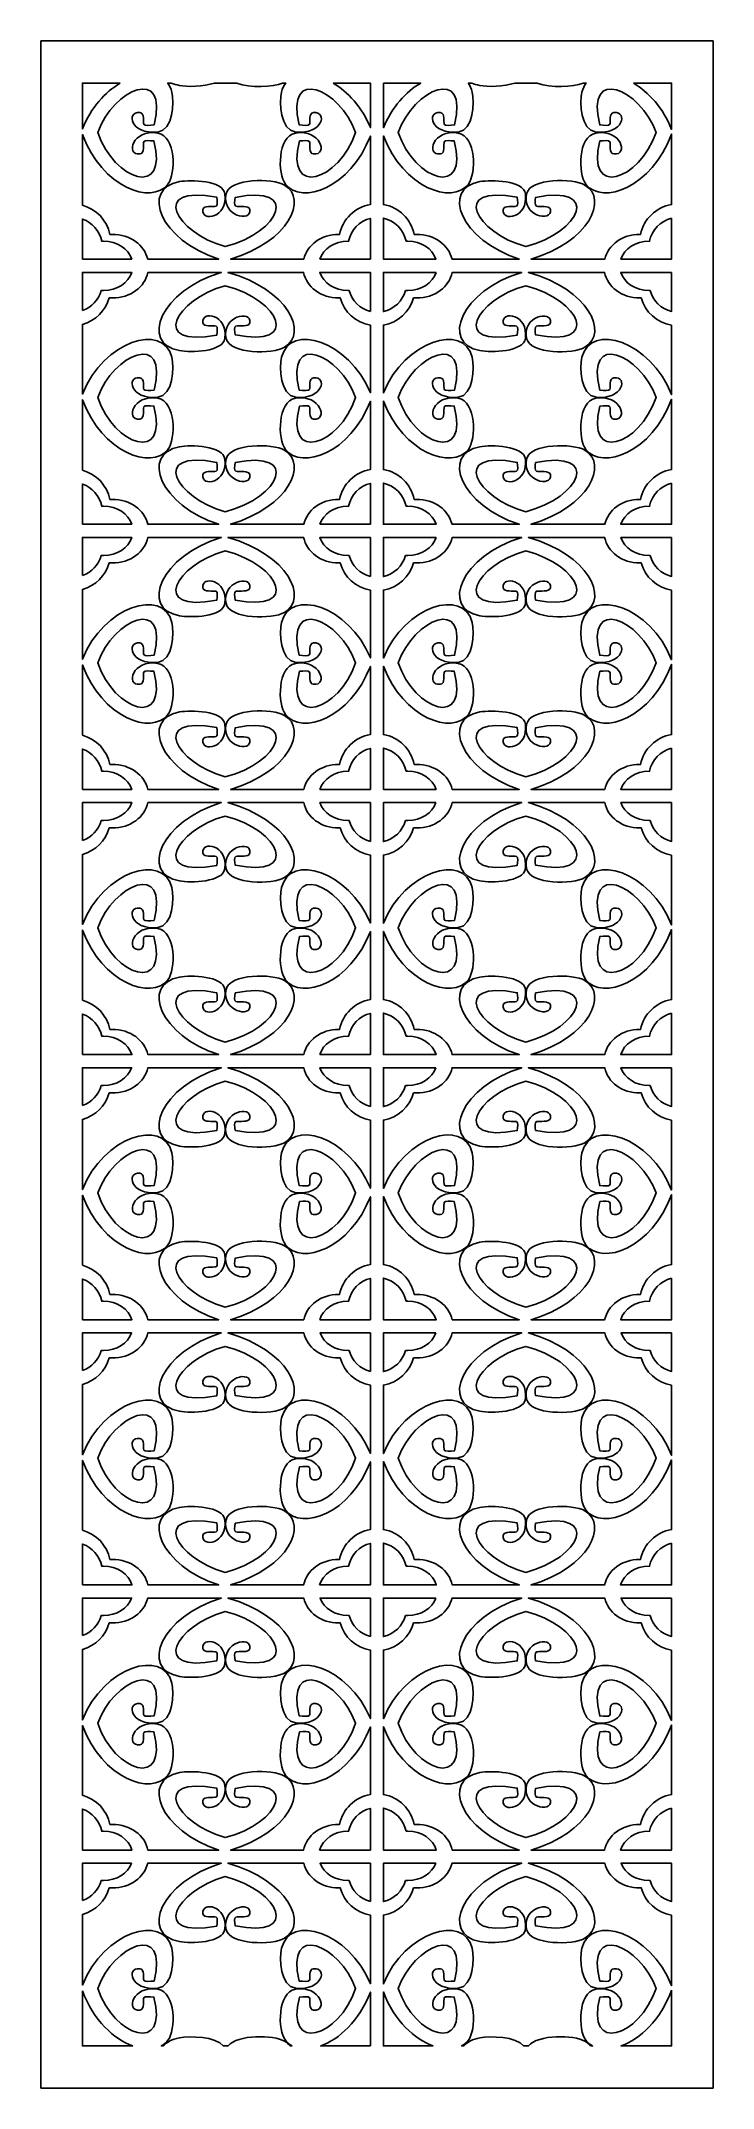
# Model space of a CAD drawing. Header units: centimetres. Extents: x -1.42 to 1.42, y -4.33 to 4.33.
import ezdxf

# ---------------------------------------------------------------- set-up
doc = ezdxf.new("R2010")
doc.units = ezdxf.units.CM
doc.header["$MEASUREMENT"] = 0
doc.layers.add('Layer 1', color=7, linetype='Continuous')

msp = doc.modelspace()

# ---------------------------------------------------------------- linework, layer by layer
at = {"layer": 'Layer 1', "color": 242}
for points, knots in [([(-1.42292, 4.33143), (-1.42292, 4.33143), (1.42292, 4.33143), (1.42292, 4.33143), (1.42292, 4.33143), (1.42292, 4.33143), (1.42292, -4.33143), (1.42292, -4.33143), (1.42292, -4.33143), (1.42292, -4.33143), (-1.42292, -4.33143), (-1.42292, -4.33143), (-1.42292, -4.33143), (-1.42292, -4.33143), (-1.42292, 4.33143), (-1.42292, 4.33143)], [0, 0, 0, 0, 0.2, 0.2, 0.2, 0.2, 0.4, 0.4, 0.4, 0.4, 0.6, 0.6, 0.6, 0.6, 1, 1, 1, 1]), ([(-0.92779, 3.94147), (-1.03546, 3.95966), (-1.06686, 3.84634), (-1.00382, 3.85318), (-1.00382, 3.85318), (-0.98119, 3.85562), (-0.99159, 3.89522), (-0.98689, 3.90507), (-0.98689, 3.90507), (-0.98344, 3.91228), (-0.9629, 3.90989), (-0.94475, 3.90806), (-0.94475, 3.90806), (-0.88181, 3.66613), (-1.11211, 3.7374), (-1.18233, 3.94461), (-1.18233, 3.94461), (-1.11632, 4.129), (-0.88133, 4.22936), (-0.94373, 3.97626), (-0.94373, 3.97626), (-0.96211, 3.9744), (-0.98336, 3.97178), (-0.98689, 3.97912), (-0.98689, 3.97912), (-0.99159, 3.98899), (-0.98119, 4.02565), (-1.00382, 4.02809), (-1.00382, 4.02809), (-1.06432, 4.0347), (-1.04471, 3.9338), (-0.92847, 3.94602), (-0.92847, 3.94602), (-0.86197, 3.95299), (-0.85861, 4.07254), (-0.8687, 4.11481), (-0.8687, 4.11481), (-0.87234, 4.13007), (-0.87836, 4.14289), (-0.88625, 4.15342), (-0.88625, 4.15342), (-0.88625, 4.15342), (-0.8708, 4.15342), (-0.8708, 4.15342), (-0.8708, 4.15342), (-0.86084, 4.14893), (-0.84941, 4.14542), (-0.83646, 4.14305), (-0.83646, 4.14305), (-0.80466, 4.13722), (-0.7345, 4.13652), (-0.68811, 4.15342), (-0.68811, 4.15342), (-0.68811, 4.15342), (-0.59357, 4.15342), (-0.59357, 4.15342), (-0.59357, 4.15342), (-0.53634, 4.13147), (-0.44109, 4.13541), (-0.39969, 4.15342), (-0.39969, 4.15342), (-0.39969, 4.15342), (-0.38653, 4.15342), (-0.38653, 4.15342), (-0.38653, 4.15342), (-0.39443, 4.14289), (-0.40044, 4.13007), (-0.40407, 4.11481), (-0.40407, 4.11481), (-0.41414, 4.07254), (-0.41081, 3.95299), (-0.3443, 3.94601), (-0.3443, 3.94601), (-0.22806, 3.9338), (-0.20845, 4.0347), (-0.26895, 4.02809), (-0.26895, 4.02809), (-0.29159, 4.02565), (-0.28119, 3.98899), (-0.28589, 3.97912), (-0.28589, 3.97912), (-0.2894, 3.97178), (-0.31065, 3.9744), (-0.32904, 3.97627), (-0.32904, 3.97627), (-0.39143, 4.22936), (-0.15647, 4.129), (-0.09045, 3.94461), (-0.09045, 3.94461), (-0.16066, 3.7374), (-0.39097, 3.66613), (-0.32802, 3.90806), (-0.32802, 3.90806), (-0.30987, 3.90989), (-0.28934, 3.91228), (-0.28589, 3.90507), (-0.28589, 3.90507), (-0.28119, 3.89522), (-0.29159, 3.85564), (-0.26895, 3.85318), (-0.26895, 3.85318), (-0.20592, 3.84634), (-0.23732, 3.95966), (-0.34497, 3.94147), (-0.34497, 3.94147), (-0.42193, 3.92845), (-0.42142, 3.76862), (-0.38769, 3.72525), (-0.38769, 3.72525), (-0.31887, 3.63675), (-0.11213, 3.70984), (-0.02817, 3.92907), (-0.02817, 3.92907), (-0.02817, 3.92907), (-0.02817, 3.63915), (-0.02817, 3.63915), (-0.02817, 3.63915), (-0.09344, 3.62782), (-0.14546, 3.57717), (-0.15866, 3.5127), (-0.15866, 3.5127), (-0.15941, 3.51273), (-0.16019, 3.51274), (-0.16097, 3.51274), (-0.16097, 3.51274), (-0.2376, 3.51274), (-0.29531, 3.46786), (-0.30981, 3.40806), (-0.30981, 3.40806), (-0.30981, 3.40806), (-0.61974, 3.40806), (-0.61974, 3.40806), (-0.61974, 3.40806), (-0.3732, 3.48248), (-0.29142, 3.6617), (-0.39179, 3.72162), (-0.39179, 3.72162), (-0.44133, 3.75121), (-0.62374, 3.75162), (-0.63861, 3.68424), (-0.63861, 3.68424), (-0.65937, 3.5899), (-0.53001, 3.56237), (-0.53781, 3.61762), (-0.53781, 3.61762), (-0.54062, 3.63743), (-0.58583, 3.62833), (-0.59708, 3.63247), (-0.59708, 3.63247), (-0.6053, 3.63546), (-0.60257, 3.65346), (-0.60048, 3.66937), (-0.60048, 3.66937), (-0.32431, 3.72451), (-0.40569, 3.52275), (-0.64221, 3.46123), (-0.64221, 3.46123), (-0.85267, 3.51906), (-0.96723, 3.72492), (-0.67833, 3.67025), (-0.67833, 3.67025), (-0.67621, 3.65415), (-0.6732, 3.63554), (-0.68158, 3.63247), (-0.68158, 3.63247), (-0.69284, 3.62833), (-0.73468, 3.63743), (-0.73751, 3.61762), (-0.73751, 3.61762), (-0.74503, 3.5646), (-0.62988, 3.5818), (-0.64381, 3.68362), (-0.64381, 3.68362), (-0.65177, 3.74189), (-0.78823, 3.74483), (-0.83646, 3.73599), (-0.83646, 3.73599), (-1.00252, 3.7056), (-0.91918, 3.48848), (-0.66972, 3.40806), (-0.66972, 3.40806), (-0.66972, 3.40806), (-0.97065, 3.40806), (-0.97065, 3.40806), (-0.97065, 3.40806), (-0.98546, 3.46786), (-1.04429, 3.51274), (-1.12089, 3.51274), (-1.12089, 3.51274), (-1.12417, 3.51274), (-1.12743, 3.51262), (-1.13065, 3.51247), (-1.13065, 3.51247), (-1.14279, 3.57226), (-1.18834, 3.62022), (-1.24689, 3.636), (-1.24689, 3.636), (-1.24689, 3.636), (-1.24689, 3.93506), (-1.24689, 3.93506), (-1.24689, 3.93506), (-1.16446, 3.71116), (-0.95457, 3.63594), (-0.88509, 3.72525), (-0.88509, 3.72525), (-0.85131, 3.76864), (-0.85084, 3.92845), (-0.92779, 3.94147)], [0, 0, 0, 0, 0.0188679, 0.0188679, 0.0188679, 0.0188679, 0.0377358, 0.0377358, 0.0377358, 0.0377358, 0.0566038, 0.0566038, 0.0566038, 0.0566038, 0.0754717, 0.0754717, 0.0754717, 0.0754717, 0.0943396, 0.0943396, 0.0943396, 0.0943396, 0.1132075, 0.1132075, 0.1132075, 0.1132075, 0.1320755, 0.1320755, 0.1320755, 0.1320755, 0.1509434, 0.1509434, 0.1509434, 0.1509434, 0.1698113, 0.1698113, 0.1698113, 0.1698113, 0.1886792, 0.1886792, 0.1886792, 0.1886792, 0.2075472, 0.2075472, 0.2075472, 0.2075472, 0.2264151, 0.2264151, 0.2264151, 0.2264151, 0.245283, 0.245283, 0.245283, 0.245283, 0.2641509, 0.2641509, 0.2641509, 0.2641509, 0.2830189, 0.2830189, 0.2830189, 0.2830189, 0.3018868, 0.3018868, 0.3018868, 0.3018868, 0.3207547, 0.3207547, 0.3207547, 0.3207547, 0.3396226, 0.3396226, 0.3396226, 0.3396226, 0.3584906, 0.3584906, 0.3584906, 0.3584906, 0.3773585, 0.3773585, 0.3773585, 0.3773585, 0.3962264, 0.3962264, 0.3962264, 0.3962264, 0.4150943, 0.4150943, 0.4150943, 0.4150943, 0.4339623, 0.4339623, 0.4339623, 0.4339623, 0.4528302, 0.4528302, 0.4528302, 0.4528302, 0.4716981, 0.4716981, 0.4716981, 0.4716981, 0.490566, 0.490566, 0.490566, 0.490566, 0.509434, 0.509434, 0.509434, 0.509434, 0.5283019, 0.5283019, 0.5283019, 0.5283019, 0.5471698, 0.5471698, 0.5471698, 0.5471698, 0.5660377, 0.5660377, 0.5660377, 0.5660377, 0.5849057, 0.5849057, 0.5849057, 0.5849057, 0.6037736, 0.6037736, 0.6037736, 0.6037736, 0.6226415, 0.6226415, 0.6226415, 0.6226415, 0.6415094, 0.6415094, 0.6415094, 0.6415094, 0.6603774, 0.6603774, 0.6603774, 0.6603774, 0.6792453, 0.6792453, 0.6792453, 0.6792453, 0.6981132, 0.6981132, 0.6981132, 0.6981132, 0.7169811, 0.7169811, 0.7169811, 0.7169811, 0.7358491, 0.7358491, 0.7358491, 0.7358491, 0.754717, 0.754717, 0.754717, 0.754717, 0.7735849, 0.7735849, 0.7735849, 0.7735849, 0.7924528, 0.7924528, 0.7924528, 0.7924528, 0.8113208, 0.8113208, 0.8113208, 0.8113208, 0.8301887, 0.8301887, 0.8301887, 0.8301887, 0.8490566, 0.8490566, 0.8490566, 0.8490566, 0.8679245, 0.8679245, 0.8679245, 0.8679245, 0.8867925, 0.8867925, 0.8867925, 0.8867925, 0.9056604, 0.9056604, 0.9056604, 0.9056604, 0.9245283, 0.9245283, 0.9245283, 0.9245283, 0.9433962, 0.9433962, 0.9433962, 0.9433962, 0.9622642, 0.9622642, 0.9622642, 0.9622642, 1, 1, 1, 1]), ([(0.38572, 4.15342), (0.39361, 4.14289), (0.39962, 4.13007), (0.40326, 4.11481), (0.40326, 4.11481), (0.41335, 4.07254), (0.40999, 3.95299), (0.34349, 3.94602), (0.34349, 3.94602), (0.22725, 3.9338), (0.20764, 4.0347), (0.26814, 4.02809), (0.26814, 4.02809), (0.29077, 4.02565), (0.28038, 3.98899), (0.28507, 3.97912), (0.28507, 3.97912), (0.2886, 3.97178), (0.30985, 3.9744), (0.32823, 3.97626), (0.32823, 3.97626), (0.39063, 4.22936), (0.15564, 4.129), (0.08964, 3.94461), (0.08964, 3.94461), (0.15985, 3.7374), (0.39015, 3.66613), (0.32721, 3.90806), (0.32721, 3.90806), (0.30906, 3.90989), (0.28852, 3.91228), (0.28507, 3.90507), (0.28507, 3.90507), (0.28038, 3.89522), (0.29077, 3.85562), (0.26814, 3.85318), (0.26814, 3.85318), (0.2051, 3.84634), (0.23651, 3.95966), (0.34417, 3.94147), (0.34417, 3.94147), (0.42112, 3.92845), (0.42065, 3.76864), (0.38687, 3.72525), (0.38687, 3.72525), (0.31795, 3.63665), (0.11081, 3.71001), (0.02704, 3.92979), (0.02704, 3.92979), (0.02704, 3.92979), (0.02704, 3.63917), (0.02704, 3.63917), (0.02704, 3.63917), (0.09244, 3.62788), (0.14458, 3.57709), (0.15771, 3.51247), (0.15771, 3.51247), (0.16092, 3.51262), (0.16419, 3.51274), (0.16747, 3.51274), (0.16747, 3.51274), (0.24407, 3.51274), (0.30289, 3.46786), (0.3177, 3.40806), (0.3177, 3.40806), (0.3177, 3.40806), (0.60224, 3.40806), (0.60224, 3.40806), (0.60224, 3.40806), (0.35278, 3.48848), (0.26944, 3.7056), (0.4355, 3.73599), (0.4355, 3.73599), (0.48373, 3.74483), (0.62019, 3.74189), (0.62816, 3.68362), (0.62816, 3.68362), (0.64208, 3.5818), (0.52693, 3.5646), (0.53446, 3.61762), (0.53446, 3.61762), (0.53729, 3.63743), (0.57912, 3.62833), (0.59038, 3.63247), (0.59038, 3.63247), (0.59876, 3.63554), (0.59575, 3.65415), (0.59363, 3.67025), (0.59363, 3.67025), (0.30473, 3.72492), (0.4193, 3.51906), (0.62975, 3.46123), (0.62975, 3.46123), (0.86628, 3.52275), (0.94765, 3.72451), (0.67148, 3.66937), (0.67148, 3.66937), (0.6694, 3.65346), (0.66666, 3.63546), (0.67488, 3.63247), (0.67488, 3.63247), (0.68613, 3.62833), (0.73134, 3.63743), (0.73415, 3.61762), (0.73415, 3.61762), (0.74195, 3.56237), (0.61259, 3.5899), (0.63336, 3.68424), (0.63336, 3.68424), (0.64822, 3.75162), (0.83063, 3.75121), (0.88017, 3.72162), (0.88017, 3.72162), (0.98054, 3.6617), (0.89876, 3.48248), (0.65222, 3.40806), (0.65222, 3.40806), (0.65222, 3.40806), (0.96454, 3.40806), (0.96454, 3.40806), (0.96454, 3.40806), (0.97904, 3.46786), (1.03675, 3.51274), (1.11338, 3.51274), (1.11338, 3.51274), (1.11416, 3.51274), (1.11494, 3.51273), (1.11569, 3.5127), (1.11569, 3.5127), (1.12894, 3.57741), (1.18129, 3.62818), (1.24689, 3.63927), (1.24689, 3.63927), (1.24689, 3.63927), (1.24689, 3.93726), (1.24689, 3.93726), (1.24689, 3.93726), (1.16503, 3.71165), (0.95395, 3.63566), (0.88428, 3.72525), (0.88428, 3.72525), (0.85054, 3.76862), (0.85003, 3.92845), (0.92699, 3.94147), (0.92699, 3.94147), (1.03464, 3.95966), (1.06605, 3.84634), (1.00301, 3.85318), (1.00301, 3.85318), (0.98038, 3.85564), (0.99077, 3.89522), (0.98607, 3.90507), (0.98607, 3.90507), (0.98262, 3.91228), (0.96209, 3.90989), (0.94394, 3.90806), (0.94394, 3.90806), (0.88099, 3.66613), (1.1113, 3.7374), (1.18151, 3.94461), (1.18151, 3.94461), (1.11549, 4.129), (0.88054, 4.22936), (0.94292, 3.97627), (0.94292, 3.97627), (0.96131, 3.9744), (0.98256, 3.97178), (0.98607, 3.97912), (0.98607, 3.97912), (0.99077, 3.98899), (0.98038, 4.02565), (1.00301, 4.02809), (1.00301, 4.02809), (1.06351, 4.0347), (1.0439, 3.9338), (0.92766, 3.94601), (0.92766, 3.94601), (0.86115, 3.95299), (0.85783, 4.07254), (0.86789, 4.11481), (0.86789, 4.11481), (0.87153, 4.13007), (0.87754, 4.14289), (0.88544, 4.15342), (0.88544, 4.15342), (0.88544, 4.15342), (0.87227, 4.15342), (0.87227, 4.15342), (0.87227, 4.15342), (0.83087, 4.13541), (0.73562, 4.13147), (0.67839, 4.15342), (0.67839, 4.15342), (0.67839, 4.15342), (0.58385, 4.15342), (0.58385, 4.15342), (0.58385, 4.15342), (0.53746, 4.13652), (0.46731, 4.13722), (0.4355, 4.14305), (0.4355, 4.14305), (0.42255, 4.14542), (0.41112, 4.14893), (0.40116, 4.15342), (0.40116, 4.15342), (0.40116, 4.15342), (0.38572, 4.15342), (0.38572, 4.15342)], [0, 0, 0, 0, 0.0188679, 0.0188679, 0.0188679, 0.0188679, 0.0377358, 0.0377358, 0.0377358, 0.0377358, 0.0566038, 0.0566038, 0.0566038, 0.0566038, 0.0754717, 0.0754717, 0.0754717, 0.0754717, 0.0943396, 0.0943396, 0.0943396, 0.0943396, 0.1132075, 0.1132075, 0.1132075, 0.1132075, 0.1320755, 0.1320755, 0.1320755, 0.1320755, 0.1509434, 0.1509434, 0.1509434, 0.1509434, 0.1698113, 0.1698113, 0.1698113, 0.1698113, 0.1886792, 0.1886792, 0.1886792, 0.1886792, 0.2075472, 0.2075472, 0.2075472, 0.2075472, 0.2264151, 0.2264151, 0.2264151, 0.2264151, 0.245283, 0.245283, 0.245283, 0.245283, 0.2641509, 0.2641509, 0.2641509, 0.2641509, 0.2830189, 0.2830189, 0.2830189, 0.2830189, 0.3018868, 0.3018868, 0.3018868, 0.3018868, 0.3207547, 0.3207547, 0.3207547, 0.3207547, 0.3396226, 0.3396226, 0.3396226, 0.3396226, 0.3584906, 0.3584906, 0.3584906, 0.3584906, 0.3773585, 0.3773585, 0.3773585, 0.3773585, 0.3962264, 0.3962264, 0.3962264, 0.3962264, 0.4150943, 0.4150943, 0.4150943, 0.4150943, 0.4339623, 0.4339623, 0.4339623, 0.4339623, 0.4528302, 0.4528302, 0.4528302, 0.4528302, 0.4716981, 0.4716981, 0.4716981, 0.4716981, 0.490566, 0.490566, 0.490566, 0.490566, 0.509434, 0.509434, 0.509434, 0.509434, 0.5283019, 0.5283019, 0.5283019, 0.5283019, 0.5471698, 0.5471698, 0.5471698, 0.5471698, 0.5660377, 0.5660377, 0.5660377, 0.5660377, 0.5849057, 0.5849057, 0.5849057, 0.5849057, 0.6037736, 0.6037736, 0.6037736, 0.6037736, 0.6226415, 0.6226415, 0.6226415, 0.6226415, 0.6415094, 0.6415094, 0.6415094, 0.6415094, 0.6603774, 0.6603774, 0.6603774, 0.6603774, 0.6792453, 0.6792453, 0.6792453, 0.6792453, 0.6981132, 0.6981132, 0.6981132, 0.6981132, 0.7169811, 0.7169811, 0.7169811, 0.7169811, 0.7358491, 0.7358491, 0.7358491, 0.7358491, 0.754717, 0.754717, 0.754717, 0.754717, 0.7735849, 0.7735849, 0.7735849, 0.7735849, 0.7924528, 0.7924528, 0.7924528, 0.7924528, 0.8113208, 0.8113208, 0.8113208, 0.8113208, 0.8301887, 0.8301887, 0.8301887, 0.8301887, 0.8490566, 0.8490566, 0.8490566, 0.8490566, 0.8679245, 0.8679245, 0.8679245, 0.8679245, 0.8867925, 0.8867925, 0.8867925, 0.8867925, 0.9056604, 0.9056604, 0.9056604, 0.9056604, 0.9245283, 0.9245283, 0.9245283, 0.9245283, 0.9433962, 0.9433962, 0.9433962, 0.9433962, 0.9622642, 0.9622642, 0.9622642, 0.9622642, 1, 1, 1, 1]), ([(-1.08675, 4.15342), (-1.15022, 4.1154), (-1.21169, 4.04905), (-1.24689, 3.95918), (-1.24689, 3.95918), (-1.24689, 3.95918), (-1.24689, 4.15342), (-1.24689, 4.15342), (-1.24689, 4.15342), (-1.24689, 4.15342), (-1.08675, 4.15342), (-1.08675, 4.15342)], [0, 0, 0, 0, 0.25, 0.25, 0.25, 0.25, 0.5, 0.5, 0.5, 0.5, 1, 1, 1, 1]), ([(-0.18613, 4.15342), (-0.12397, 4.1162), (-0.06372, 4.05182), (-0.02817, 3.96477), (-0.02817, 3.96477), (-0.02817, 3.96477), (-0.02817, 4.15342), (-0.02817, 4.15342), (-0.02817, 4.15342), (-0.02817, 4.15342), (-0.18613, 4.15342), (-0.18613, 4.15342)], [0, 0, 0, 0, 0.25, 0.25, 0.25, 0.25, 0.5, 0.5, 0.5, 0.5, 1, 1, 1, 1]), ([(0.02704, 4.15342), (0.02704, 4.15342), (0.02704, 3.9641), (0.02704, 3.9641), (0.02704, 3.9641), (0.06255, 4.05148), (0.12294, 4.11609), (0.18527, 4.15342), (0.18527, 4.15342), (0.18527, 4.15342), (0.02704, 4.15342), (0.02704, 4.15342)], [0, 0, 0, 0, 0.25, 0.25, 0.25, 0.25, 0.5, 0.5, 0.5, 0.5, 1, 1, 1, 1]), ([(1.08592, 4.15342), (1.14989, 4.11511), (1.21182, 4.04801), (1.24689, 3.95707), (1.24689, 3.95707), (1.24689, 3.95707), (1.24689, 4.15342), (1.24689, 4.15342), (1.24689, 4.15342), (1.24689, 4.15342), (1.08592, 4.15342), (1.08592, 4.15342)], [0, 0, 0, 0, 0.25, 0.25, 0.25, 0.25, 0.5, 0.5, 0.5, 0.5, 1, 1, 1, 1]), ([(-1.24689, 3.40806), (-1.24689, 3.40806), (-1.0386, 3.40806), (-1.0386, 3.40806), (-1.0386, 3.40806), (-1.05341, 3.45186), (-1.1014, 3.48411), (-1.15804, 3.48411), (-1.15804, 3.48411), (-1.16056, 3.48411), (-1.16307, 3.48402), (-1.16555, 3.4839), (-1.16555, 3.4839), (-1.17432, 3.52759), (-1.20577, 3.56315), (-1.24689, 3.57747), (-1.24689, 3.57747), (-1.24689, 3.57747), (-1.24689, 3.40806), (-1.24689, 3.40806)], [0, 0, 0, 0, 0.1666667, 0.1666667, 0.1666667, 0.1666667, 0.3333333, 0.3333333, 0.3333333, 0.3333333, 0.5, 0.5, 0.5, 0.5, 0.6666667, 0.6666667, 0.6666667, 0.6666667, 1, 1, 1, 1]), ([(-0.24179, 3.40806), (-0.22697, 3.45186), (-0.17898, 3.48411), (-0.12232, 3.48411), (-0.12232, 3.48411), (-0.12172, 3.48411), (-0.12113, 3.4841), (-0.12054, 3.48409), (-0.12054, 3.48409), (-0.11093, 3.53152), (-0.07459, 3.56935), (-0.02817, 3.58074), (-0.02817, 3.58074), (-0.02817, 3.58074), (-0.02817, 3.40806), (-0.02817, 3.40806), (-0.02817, 3.40806), (-0.02817, 3.40806), (-0.24179, 3.40806), (-0.24179, 3.40806)], [0, 0, 0, 0, 0.1666667, 0.1666667, 0.1666667, 0.1666667, 0.3333333, 0.3333333, 0.3333333, 0.3333333, 0.5, 0.5, 0.5, 0.5, 0.6666667, 0.6666667, 0.6666667, 0.6666667, 1, 1, 1, 1]), ([(0.12281, 3.4839), (0.12529, 3.48402), (0.1278, 3.48411), (0.13032, 3.48411), (0.13032, 3.48411), (0.18696, 3.48411), (0.23495, 3.45186), (0.24976, 3.40806), (0.24976, 3.40806), (0.24976, 3.40806), (0.02704, 3.40806), (0.02704, 3.40806), (0.02704, 3.40806), (0.02704, 3.40806), (0.02704, 3.58152), (0.02704, 3.58152), (0.02704, 3.58152), (0.07511, 3.57115), (0.11303, 3.53257), (0.12281, 3.4839)], [0, 0, 0, 0, 0.1666667, 0.1666667, 0.1666667, 0.1666667, 0.3333333, 0.3333333, 0.3333333, 0.3333333, 0.5, 0.5, 0.5, 0.5, 0.6666667, 0.6666667, 0.6666667, 0.6666667, 1, 1, 1, 1]), ([(1.24689, 3.58091), (1.20013, 3.56973), (1.16347, 3.53177), (1.15381, 3.48409), (1.15381, 3.48409), (1.15322, 3.4841), (1.15263, 3.48411), (1.15203, 3.48411), (1.15203, 3.48411), (1.09537, 3.48411), (1.04738, 3.45186), (1.03256, 3.40806), (1.03256, 3.40806), (1.03256, 3.40806), (1.24689, 3.40806), (1.24689, 3.40806), (1.24689, 3.40806), (1.24689, 3.40806), (1.24689, 3.58091), (1.24689, 3.58091)], [0, 0, 0, 0, 0.1666667, 0.1666667, 0.1666667, 0.1666667, 0.3333333, 0.3333333, 0.3333333, 0.3333333, 0.5, 0.5, 0.5, 0.5, 0.6666667, 0.6666667, 0.6666667, 0.6666667, 1, 1, 1, 1]), ([(-1.24689, 2.51458), (-1.18834, 2.4988), (-1.14279, 2.45084), (-1.13065, 2.39105), (-1.13065, 2.39105), (-1.12743, 2.3912), (-1.12417, 2.39132), (-1.12089, 2.39132), (-1.12089, 2.39132), (-1.044, 2.39132), (-0.98503, 2.3461), (-0.97049, 2.28597), (-0.97049, 2.28597), (-0.97049, 2.28597), (-0.66972, 2.28597), (-0.66972, 2.28597), (-0.66972, 2.28597), (-0.91918, 2.36639), (-1.00252, 2.58351), (-0.83646, 2.6139), (-0.83646, 2.6139), (-0.78823, 2.62273), (-0.65177, 2.6198), (-0.64381, 2.56153), (-0.64381, 2.56153), (-0.62988, 2.45971), (-0.74503, 2.44251), (-0.73751, 2.49552), (-0.73751, 2.49552), (-0.73468, 2.51534), (-0.69284, 2.50624), (-0.68158, 2.51037), (-0.68158, 2.51037), (-0.6732, 2.51344), (-0.67621, 2.53206), (-0.67833, 2.54815), (-0.67833, 2.54815), (-0.96723, 2.60283), (-0.85267, 2.39696), (-0.64221, 2.33914), (-0.64221, 2.33914), (-0.40569, 2.40065), (-0.32431, 2.60241), (-0.60048, 2.54728), (-0.60048, 2.54728), (-0.60257, 2.53137), (-0.6053, 2.51337), (-0.59708, 2.51037), (-0.59708, 2.51037), (-0.58583, 2.50624), (-0.54062, 2.51534), (-0.53781, 2.49552), (-0.53781, 2.49552), (-0.53001, 2.44028), (-0.65937, 2.46781), (-0.63861, 2.56214), (-0.63861, 2.56214), (-0.62374, 2.62953), (-0.44133, 2.62911), (-0.39179, 2.59952), (-0.39179, 2.59952), (-0.29142, 2.53961), (-0.3732, 2.36038), (-0.61974, 2.28597), (-0.61974, 2.28597), (-0.61974, 2.28597), (-0.30996, 2.28597), (-0.30996, 2.28597), (-0.30996, 2.28597), (-0.29574, 2.3461), (-0.23788, 2.39132), (-0.16097, 2.39132), (-0.16097, 2.39132), (-0.16019, 2.39132), (-0.15941, 2.39131), (-0.15866, 2.39128), (-0.15866, 2.39128), (-0.14546, 2.45575), (-0.09344, 2.5064), (-0.02817, 2.51773), (-0.02817, 2.51773), (-0.02817, 2.51773), (-0.02817, 2.80697), (-0.02817, 2.80697), (-0.02817, 2.80697), (-0.11213, 2.58775), (-0.31887, 2.51466), (-0.38769, 2.60315), (-0.38769, 2.60315), (-0.42142, 2.64653), (-0.42193, 2.80636), (-0.34497, 2.81938), (-0.34497, 2.81938), (-0.23732, 2.83756), (-0.20592, 2.72425), (-0.26895, 2.73108), (-0.26895, 2.73108), (-0.29159, 2.73354), (-0.28119, 2.77312), (-0.28589, 2.78298), (-0.28589, 2.78298), (-0.28934, 2.79019), (-0.30987, 2.78779), (-0.32802, 2.78596), (-0.32802, 2.78596), (-0.39097, 2.54403), (-0.16066, 2.61531), (-0.09045, 2.82251), (-0.09045, 2.82251), (-0.15647, 3.00691), (-0.39143, 3.10726), (-0.32904, 2.85418), (-0.32904, 2.85418), (-0.31065, 2.8523), (-0.2894, 2.84969), (-0.28589, 2.85702), (-0.28589, 2.85702), (-0.28119, 2.86689), (-0.29159, 2.90355), (-0.26895, 2.90599), (-0.26895, 2.90599), (-0.20845, 2.9126), (-0.22806, 2.81171), (-0.3443, 2.82391), (-0.3443, 2.82391), (-0.41081, 2.83089), (-0.41414, 2.95045), (-0.40407, 2.99272), (-0.40407, 2.99272), (-0.3692, 3.13904), (-0.11868, 3.06432), (-0.02817, 2.84273), (-0.02817, 2.84273), (-0.02817, 2.84273), (-0.02817, 3.12877), (-0.02817, 3.12877), (-0.02817, 3.12877), (-0.08955, 3.13943), (-0.13918, 3.18489), (-0.15586, 3.24387), (-0.15586, 3.24387), (-0.15756, 3.24383), (-0.15926, 3.24378), (-0.16097, 3.24378), (-0.16097, 3.24378), (-0.23921, 3.24378), (-0.29773, 3.29057), (-0.31066, 3.35224), (-0.31066, 3.35224), (-0.31066, 3.35224), (-0.63105, 3.35224), (-0.63105, 3.35224), (-0.63105, 3.35224), (-0.37571, 3.27997), (-0.2899, 3.09615), (-0.39179, 3.03533), (-0.39179, 3.03533), (-0.44133, 3.00574), (-0.62374, 3.00532), (-0.63861, 3.07274), (-0.63861, 3.07274), (-0.65937, 3.16704), (-0.53001, 3.19457), (-0.53781, 3.13933), (-0.53781, 3.13933), (-0.54062, 3.11951), (-0.58583, 3.12861), (-0.59708, 3.12448), (-0.59708, 3.12448), (-0.6053, 3.12148), (-0.60257, 3.10348), (-0.60048, 3.08757), (-0.60048, 3.08757), (-0.32431, 3.03244), (-0.40569, 3.2342), (-0.64221, 3.29571), (-0.64221, 3.29571), (-0.85267, 3.23789), (-0.96723, 3.03205), (-0.67833, 3.0867), (-0.67833, 3.0867), (-0.67621, 3.10281), (-0.6732, 3.12142), (-0.68158, 3.12448), (-0.68158, 3.12448), (-0.69284, 3.12861), (-0.73468, 3.11951), (-0.73751, 3.13933), (-0.73751, 3.13933), (-0.74503, 3.19234), (-0.62988, 3.17514), (-0.64381, 3.07332), (-0.64381, 3.07332), (-0.65177, 3.01505), (-0.78823, 3.01212), (-0.83646, 3.02096), (-0.83646, 3.02096), (-1.00486, 3.05177), (-0.91681, 3.27462), (-0.65913, 3.35224), (-0.65913, 3.35224), (-0.65913, 3.35224), (-0.96978, 3.35224), (-0.96978, 3.35224), (-0.96978, 3.35224), (-0.98299, 3.29057), (-1.04267, 3.24378), (-1.12089, 3.24378), (-1.12089, 3.24378), (-1.12509, 3.24378), (-1.12928, 3.24392), (-1.13341, 3.24419), (-1.13341, 3.24419), (-1.1487, 3.18971), (-1.19208, 3.14671), (-1.24689, 3.13193), (-1.24689, 3.13193), (-1.24689, 3.13193), (-1.24689, 2.83708), (-1.24689, 2.83708), (-1.24689, 2.83708), (-1.15838, 3.06304), (-0.90387, 3.14029), (-0.8687, 2.99272), (-0.8687, 2.99272), (-0.85861, 2.95045), (-0.86197, 2.83089), (-0.92847, 2.82393), (-0.92847, 2.82393), (-1.04471, 2.81171), (-1.06432, 2.9126), (-1.00382, 2.90599), (-1.00382, 2.90599), (-0.98119, 2.90355), (-0.99159, 2.86689), (-0.98689, 2.85702), (-0.98689, 2.85702), (-0.98336, 2.84969), (-0.96211, 2.8523), (-0.94373, 2.85416), (-0.94373, 2.85416), (-0.88133, 3.10726), (-1.11632, 3.00691), (-1.18233, 2.82251), (-1.18233, 2.82251), (-1.11211, 2.61531), (-0.88181, 2.54403), (-0.94475, 2.78596), (-0.94475, 2.78596), (-0.9629, 2.78779), (-0.98344, 2.79019), (-0.98689, 2.78298), (-0.98689, 2.78298), (-0.99159, 2.77312), (-0.98119, 2.73353), (-1.00382, 2.73108), (-1.00382, 2.73108), (-1.06686, 2.72425), (-1.03546, 2.83756), (-0.92779, 2.81938), (-0.92779, 2.81938), (-0.85084, 2.80636), (-0.85131, 2.64654), (-0.88509, 2.60315), (-0.88509, 2.60315), (-0.95457, 2.51385), (-1.16446, 2.58907), (-1.24689, 2.81297), (-1.24689, 2.81297), (-1.24689, 2.81297), (-1.24689, 2.51458), (-1.24689, 2.51458)], [0, 0, 0, 0, 0.0144928, 0.0144928, 0.0144928, 0.0144928, 0.0289855, 0.0289855, 0.0289855, 0.0289855, 0.0434783, 0.0434783, 0.0434783, 0.0434783, 0.057971, 0.057971, 0.057971, 0.057971, 0.0724638, 0.0724638, 0.0724638, 0.0724638, 0.0869565, 0.0869565, 0.0869565, 0.0869565, 0.1014493, 0.1014493, 0.1014493, 0.1014493, 0.115942, 0.115942, 0.115942, 0.115942, 0.1304348, 0.1304348, 0.1304348, 0.1304348, 0.1449275, 0.1449275, 0.1449275, 0.1449275, 0.1594203, 0.1594203, 0.1594203, 0.1594203, 0.173913, 0.173913, 0.173913, 0.173913, 0.1884058, 0.1884058, 0.1884058, 0.1884058, 0.2028986, 0.2028986, 0.2028986, 0.2028986, 0.2173913, 0.2173913, 0.2173913, 0.2173913, 0.2318841, 0.2318841, 0.2318841, 0.2318841, 0.2463768, 0.2463768, 0.2463768, 0.2463768, 0.2608696, 0.2608696, 0.2608696, 0.2608696, 0.2753623, 0.2753623, 0.2753623, 0.2753623, 0.2898551, 0.2898551, 0.2898551, 0.2898551, 0.3043478, 0.3043478, 0.3043478, 0.3043478, 0.3188406, 0.3188406, 0.3188406, 0.3188406, 0.3333333, 0.3333333, 0.3333333, 0.3333333, 0.3478261, 0.3478261, 0.3478261, 0.3478261, 0.3623188, 0.3623188, 0.3623188, 0.3623188, 0.3768116, 0.3768116, 0.3768116, 0.3768116, 0.3913043, 0.3913043, 0.3913043, 0.3913043, 0.4057971, 0.4057971, 0.4057971, 0.4057971, 0.4202899, 0.4202899, 0.4202899, 0.4202899, 0.4347826, 0.4347826, 0.4347826, 0.4347826, 0.4492754, 0.4492754, 0.4492754, 0.4492754, 0.4637681, 0.4637681, 0.4637681, 0.4637681, 0.4782609, 0.4782609, 0.4782609, 0.4782609, 0.4927536, 0.4927536, 0.4927536, 0.4927536, 0.5072464, 0.5072464, 0.5072464, 0.5072464, 0.5217391, 0.5217391, 0.5217391, 0.5217391, 0.5362319, 0.5362319, 0.5362319, 0.5362319, 0.5507246, 0.5507246, 0.5507246, 0.5507246, 0.5652174, 0.5652174, 0.5652174, 0.5652174, 0.5797101, 0.5797101, 0.5797101, 0.5797101, 0.5942029, 0.5942029, 0.5942029, 0.5942029, 0.6086957, 0.6086957, 0.6086957, 0.6086957, 0.6231884, 0.6231884, 0.6231884, 0.6231884, 0.6376812, 0.6376812, 0.6376812, 0.6376812, 0.6521739, 0.6521739, 0.6521739, 0.6521739, 0.6666667, 0.6666667, 0.6666667, 0.6666667, 0.6811594, 0.6811594, 0.6811594, 0.6811594, 0.6956522, 0.6956522, 0.6956522, 0.6956522, 0.7101449, 0.7101449, 0.7101449, 0.7101449, 0.7246377, 0.7246377, 0.7246377, 0.7246377, 0.7391304, 0.7391304, 0.7391304, 0.7391304, 0.7536232, 0.7536232, 0.7536232, 0.7536232, 0.7681159, 0.7681159, 0.7681159, 0.7681159, 0.7826087, 0.7826087, 0.7826087, 0.7826087, 0.7971014, 0.7971014, 0.7971014, 0.7971014, 0.8115942, 0.8115942, 0.8115942, 0.8115942, 0.826087, 0.826087, 0.826087, 0.826087, 0.8405797, 0.8405797, 0.8405797, 0.8405797, 0.8550725, 0.8550725, 0.8550725, 0.8550725, 0.8695652, 0.8695652, 0.8695652, 0.8695652, 0.884058, 0.884058, 0.884058, 0.884058, 0.8985507, 0.8985507, 0.8985507, 0.8985507, 0.9130435, 0.9130435, 0.9130435, 0.9130435, 0.9275362, 0.9275362, 0.9275362, 0.9275362, 0.942029, 0.942029, 0.942029, 0.942029, 0.9565217, 0.9565217, 0.9565217, 0.9565217, 0.9710145, 0.9710145, 0.9710145, 0.9710145, 1, 1, 1, 1]), ([(-1.24689, 3.19045), (-1.20857, 3.2038), (-1.17866, 3.23562), (-1.16767, 3.27526), (-1.16767, 3.27526), (-1.16449, 3.27505), (-1.16126, 3.27494), (-1.15804, 3.27494), (-1.15804, 3.27494), (-1.10086, 3.27494), (-1.0525, 3.30781), (-1.03819, 3.35224), (-1.03819, 3.35224), (-1.03819, 3.35224), (-1.24689, 3.35224), (-1.24689, 3.35224), (-1.24689, 3.35224), (-1.24689, 3.35224), (-1.24689, 3.19045), (-1.24689, 3.19045)], [0, 0, 0, 0, 0.1666667, 0.1666667, 0.1666667, 0.1666667, 0.3333333, 0.3333333, 0.3333333, 0.3333333, 0.5, 0.5, 0.5, 0.5, 0.6666667, 0.6666667, 0.6666667, 0.6666667, 1, 1, 1, 1]), ([(-0.02817, 3.18718), (-0.07166, 3.19786), (-0.10629, 3.23176), (-0.11839, 3.27501), (-0.11839, 3.27501), (-0.11969, 3.27498), (-0.12101, 3.27494), (-0.12232, 3.27494), (-0.12232, 3.27494), (-0.17952, 3.27494), (-0.22788, 3.30781), (-0.24219, 3.35224), (-0.24219, 3.35224), (-0.24219, 3.35224), (-0.02817, 3.35224), (-0.02817, 3.35224), (-0.02817, 3.35224), (-0.02817, 3.35224), (-0.02817, 3.18718), (-0.02817, 3.18718)], [0, 0, 0, 0, 0.1666667, 0.1666667, 0.1666667, 0.1666667, 0.3333333, 0.3333333, 0.3333333, 0.3333333, 0.5, 0.5, 0.5, 0.5, 0.6666667, 0.6666667, 0.6666667, 0.6666667, 1, 1, 1, 1]), ([(1.24689, 3.12864), (1.18518, 3.13907), (1.13524, 3.18466), (1.11849, 3.24387), (1.11849, 3.24387), (1.11679, 3.24383), (1.11509, 3.24378), (1.11338, 3.24378), (1.11338, 3.24378), (1.03514, 3.24378), (0.97662, 3.29057), (0.96369, 3.35224), (0.96369, 3.35224), (0.96369, 3.35224), (0.64091, 3.35224), (0.64091, 3.35224), (0.64091, 3.35224), (0.89625, 3.27997), (0.98206, 3.09615), (0.88017, 3.03533), (0.88017, 3.03533), (0.83063, 3.00574), (0.64822, 3.00532), (0.63336, 3.07274), (0.63336, 3.07274), (0.61259, 3.16704), (0.74195, 3.19457), (0.73415, 3.13933), (0.73415, 3.13933), (0.73134, 3.11951), (0.68613, 3.12861), (0.67488, 3.12448), (0.67488, 3.12448), (0.66666, 3.12148), (0.6694, 3.10348), (0.67148, 3.08757), (0.67148, 3.08757), (0.94765, 3.03244), (0.86628, 3.2342), (0.62975, 3.29571), (0.62975, 3.29571), (0.4193, 3.23789), (0.30473, 3.03205), (0.59363, 3.0867), (0.59363, 3.0867), (0.59575, 3.10281), (0.59876, 3.12142), (0.59038, 3.12448), (0.59038, 3.12448), (0.57912, 3.12861), (0.53729, 3.11951), (0.53446, 3.13933), (0.53446, 3.13933), (0.52693, 3.19234), (0.64208, 3.17514), (0.62816, 3.07332), (0.62816, 3.07332), (0.62019, 3.01505), (0.48373, 3.01212), (0.4355, 3.02096), (0.4355, 3.02096), (0.26711, 3.05177), (0.35515, 3.27462), (0.61283, 3.35224), (0.61283, 3.35224), (0.61283, 3.35224), (0.31858, 3.35224), (0.31858, 3.35224), (0.31858, 3.35224), (0.30536, 3.29057), (0.24568, 3.24378), (0.16747, 3.24378), (0.16747, 3.24378), (0.16327, 3.24378), (0.15908, 3.24392), (0.15494, 3.24419), (0.15494, 3.24419), (0.13834, 3.18501), (0.08859, 3.13937), (0.02704, 3.12874), (0.02704, 3.12874), (0.02704, 3.12874), (0.02704, 2.84205), (0.02704, 2.84205), (0.02704, 2.84205), (0.1173, 3.06416), (0.36836, 3.13921), (0.40326, 2.99272), (0.40326, 2.99272), (0.41335, 2.95045), (0.40999, 2.83089), (0.34349, 2.82393), (0.34349, 2.82393), (0.22725, 2.81171), (0.20764, 2.9126), (0.26814, 2.90599), (0.26814, 2.90599), (0.29077, 2.90355), (0.28038, 2.86689), (0.28507, 2.85702), (0.28507, 2.85702), (0.2886, 2.84969), (0.30985, 2.8523), (0.32823, 2.85416), (0.32823, 2.85416), (0.39063, 3.10726), (0.15564, 3.00691), (0.08964, 2.82251), (0.08964, 2.82251), (0.15985, 2.61531), (0.39015, 2.54403), (0.32721, 2.78596), (0.32721, 2.78596), (0.30906, 2.78779), (0.28852, 2.79019), (0.28507, 2.78298), (0.28507, 2.78298), (0.28038, 2.77312), (0.29077, 2.73353), (0.26814, 2.73108), (0.26814, 2.73108), (0.2051, 2.72425), (0.23651, 2.83756), (0.34417, 2.81938), (0.34417, 2.81938), (0.42112, 2.80636), (0.42065, 2.64654), (0.38687, 2.60315), (0.38687, 2.60315), (0.31795, 2.51455), (0.11081, 2.58792), (0.02704, 2.8077), (0.02704, 2.8077), (0.02704, 2.8077), (0.02704, 2.51775), (0.02704, 2.51775), (0.02704, 2.51775), (0.09244, 2.50646), (0.14458, 2.45567), (0.15771, 2.39105), (0.15771, 2.39105), (0.16092, 2.3912), (0.16419, 2.39132), (0.16747, 2.39132), (0.16747, 2.39132), (0.24435, 2.39132), (0.30333, 2.3461), (0.31786, 2.28597), (0.31786, 2.28597), (0.31786, 2.28597), (0.60224, 2.28597), (0.60224, 2.28597), (0.60224, 2.28597), (0.35278, 2.36639), (0.26944, 2.58351), (0.4355, 2.6139), (0.4355, 2.6139), (0.48373, 2.62273), (0.62019, 2.6198), (0.62816, 2.56153), (0.62816, 2.56153), (0.64208, 2.45971), (0.52693, 2.44251), (0.53446, 2.49552), (0.53446, 2.49552), (0.53729, 2.51534), (0.57912, 2.50624), (0.59038, 2.51037), (0.59038, 2.51037), (0.59876, 2.51344), (0.59575, 2.53206), (0.59363, 2.54815), (0.59363, 2.54815), (0.30473, 2.60283), (0.4193, 2.39696), (0.62975, 2.33914), (0.62975, 2.33914), (0.86628, 2.40065), (0.94765, 2.60241), (0.67148, 2.54728), (0.67148, 2.54728), (0.6694, 2.53137), (0.66666, 2.51337), (0.67488, 2.51037), (0.67488, 2.51037), (0.68613, 2.50624), (0.73134, 2.51534), (0.73415, 2.49552), (0.73415, 2.49552), (0.74195, 2.44028), (0.61259, 2.46781), (0.63336, 2.56214), (0.63336, 2.56214), (0.64822, 2.62953), (0.83063, 2.62911), (0.88017, 2.59952), (0.88017, 2.59952), (0.98054, 2.53961), (0.89876, 2.36038), (0.65222, 2.28597), (0.65222, 2.28597), (0.65222, 2.28597), (0.96439, 2.28597), (0.96439, 2.28597), (0.96439, 2.28597), (0.97861, 2.3461), (1.03647, 2.39132), (1.11338, 2.39132), (1.11338, 2.39132), (1.11416, 2.39132), (1.11494, 2.39131), (1.11569, 2.39128), (1.11569, 2.39128), (1.12894, 2.45599), (1.18129, 2.50676), (1.24689, 2.51785), (1.24689, 2.51785), (1.24689, 2.51785), (1.24689, 2.81517), (1.24689, 2.81517), (1.24689, 2.81517), (1.16503, 2.58955), (0.95395, 2.51357), (0.88428, 2.60315), (0.88428, 2.60315), (0.85054, 2.64653), (0.85003, 2.80636), (0.92699, 2.81938), (0.92699, 2.81938), (1.03464, 2.83756), (1.06605, 2.72425), (1.00301, 2.73108), (1.00301, 2.73108), (0.98038, 2.73354), (0.99077, 2.77312), (0.98607, 2.78298), (0.98607, 2.78298), (0.98262, 2.79019), (0.96209, 2.78779), (0.94394, 2.78596), (0.94394, 2.78596), (0.88099, 2.54403), (1.1113, 2.61531), (1.18151, 2.82251), (1.18151, 2.82251), (1.11549, 3.00691), (0.88054, 3.10726), (0.94292, 2.85418), (0.94292, 2.85418), (0.96131, 2.8523), (0.98256, 2.84969), (0.98607, 2.85702), (0.98607, 2.85702), (0.99077, 2.86689), (0.98038, 2.90355), (1.00301, 2.90599), (1.00301, 2.90599), (1.06351, 2.9126), (1.0439, 2.81171), (0.92766, 2.82391), (0.92766, 2.82391), (0.86115, 2.83089), (0.85783, 2.95045), (0.86789, 2.99272), (0.86789, 2.99272), (0.90316, 3.14072), (1.15914, 3.06255), (1.24689, 2.83498), (1.24689, 2.83498), (1.24689, 2.83498), (1.24689, 3.12864), (1.24689, 3.12864)], [0, 0, 0, 0, 0.0144928, 0.0144928, 0.0144928, 0.0144928, 0.0289855, 0.0289855, 0.0289855, 0.0289855, 0.0434783, 0.0434783, 0.0434783, 0.0434783, 0.057971, 0.057971, 0.057971, 0.057971, 0.0724638, 0.0724638, 0.0724638, 0.0724638, 0.0869565, 0.0869565, 0.0869565, 0.0869565, 0.1014493, 0.1014493, 0.1014493, 0.1014493, 0.115942, 0.115942, 0.115942, 0.115942, 0.1304348, 0.1304348, 0.1304348, 0.1304348, 0.1449275, 0.1449275, 0.1449275, 0.1449275, 0.1594203, 0.1594203, 0.1594203, 0.1594203, 0.173913, 0.173913, 0.173913, 0.173913, 0.1884058, 0.1884058, 0.1884058, 0.1884058, 0.2028986, 0.2028986, 0.2028986, 0.2028986, 0.2173913, 0.2173913, 0.2173913, 0.2173913, 0.2318841, 0.2318841, 0.2318841, 0.2318841, 0.2463768, 0.2463768, 0.2463768, 0.2463768, 0.2608696, 0.2608696, 0.2608696, 0.2608696, 0.2753623, 0.2753623, 0.2753623, 0.2753623, 0.2898551, 0.2898551, 0.2898551, 0.2898551, 0.3043478, 0.3043478, 0.3043478, 0.3043478, 0.3188406, 0.3188406, 0.3188406, 0.3188406, 0.3333333, 0.3333333, 0.3333333, 0.3333333, 0.3478261, 0.3478261, 0.3478261, 0.3478261, 0.3623188, 0.3623188, 0.3623188, 0.3623188, 0.3768116, 0.3768116, 0.3768116, 0.3768116, 0.3913043, 0.3913043, 0.3913043, 0.3913043, 0.4057971, 0.4057971, 0.4057971, 0.4057971, 0.4202899, 0.4202899, 0.4202899, 0.4202899, 0.4347826, 0.4347826, 0.4347826, 0.4347826, 0.4492754, 0.4492754, 0.4492754, 0.4492754, 0.4637681, 0.4637681, 0.4637681, 0.4637681, 0.4782609, 0.4782609, 0.4782609, 0.4782609, 0.4927536, 0.4927536, 0.4927536, 0.4927536, 0.5072464, 0.5072464, 0.5072464, 0.5072464, 0.5217391, 0.5217391, 0.5217391, 0.5217391, 0.5362319, 0.5362319, 0.5362319, 0.5362319, 0.5507246, 0.5507246, 0.5507246, 0.5507246, 0.5652174, 0.5652174, 0.5652174, 0.5652174, 0.5797101, 0.5797101, 0.5797101, 0.5797101, 0.5942029, 0.5942029, 0.5942029, 0.5942029, 0.6086957, 0.6086957, 0.6086957, 0.6086957, 0.6231884, 0.6231884, 0.6231884, 0.6231884, 0.6376812, 0.6376812, 0.6376812, 0.6376812, 0.6521739, 0.6521739, 0.6521739, 0.6521739, 0.6666667, 0.6666667, 0.6666667, 0.6666667, 0.6811594, 0.6811594, 0.6811594, 0.6811594, 0.6956522, 0.6956522, 0.6956522, 0.6956522, 0.7101449, 0.7101449, 0.7101449, 0.7101449, 0.7246377, 0.7246377, 0.7246377, 0.7246377, 0.7391304, 0.7391304, 0.7391304, 0.7391304, 0.7536232, 0.7536232, 0.7536232, 0.7536232, 0.7681159, 0.7681159, 0.7681159, 0.7681159, 0.7826087, 0.7826087, 0.7826087, 0.7826087, 0.7971014, 0.7971014, 0.7971014, 0.7971014, 0.8115942, 0.8115942, 0.8115942, 0.8115942, 0.826087, 0.826087, 0.826087, 0.826087, 0.8405797, 0.8405797, 0.8405797, 0.8405797, 0.8550725, 0.8550725, 0.8550725, 0.8550725, 0.8695652, 0.8695652, 0.8695652, 0.8695652, 0.884058, 0.884058, 0.884058, 0.884058, 0.8985507, 0.8985507, 0.8985507, 0.8985507, 0.9130435, 0.9130435, 0.9130435, 0.9130435, 0.9275362, 0.9275362, 0.9275362, 0.9275362, 0.942029, 0.942029, 0.942029, 0.942029, 0.9565217, 0.9565217, 0.9565217, 0.9565217, 0.9710145, 0.9710145, 0.9710145, 0.9710145, 1, 1, 1, 1]), ([(0.25017, 3.35224), (0.23585, 3.30781), (0.1875, 3.27494), (0.13032, 3.27494), (0.13032, 3.27494), (0.12709, 3.27494), (0.12386, 3.27505), (0.12069, 3.27526), (0.12069, 3.27526), (0.10835, 3.23077), (0.07219, 3.19613), (0.02704, 3.18639), (0.02704, 3.18639), (0.02704, 3.18639), (0.02704, 3.35224), (0.02704, 3.35224), (0.02704, 3.35224), (0.02704, 3.35224), (0.25017, 3.35224), (0.25017, 3.35224)], [0, 0, 0, 0, 0.1666667, 0.1666667, 0.1666667, 0.1666667, 0.3333333, 0.3333333, 0.3333333, 0.3333333, 0.5, 0.5, 0.5, 0.5, 0.6666667, 0.6666667, 0.6666667, 0.6666667, 1, 1, 1, 1]), ([(1.24689, 3.35224), (1.24689, 3.35224), (1.03216, 3.35224), (1.03216, 3.35224), (1.03216, 3.35224), (1.04647, 3.30781), (1.09483, 3.27494), (1.15203, 3.27494), (1.15203, 3.27494), (1.15334, 3.27494), (1.15466, 3.27498), (1.15596, 3.27501), (1.15596, 3.27501), (1.16813, 3.23152), (1.20307, 3.19749), (1.24689, 3.187), (1.24689, 3.187), (1.24689, 3.187), (1.24689, 3.35224), (1.24689, 3.35224)], [0, 0, 0, 0, 0.1666667, 0.1666667, 0.1666667, 0.1666667, 0.3333333, 0.3333333, 0.3333333, 0.3333333, 0.5, 0.5, 0.5, 0.5, 0.6666667, 0.6666667, 0.6666667, 0.6666667, 1, 1, 1, 1]), ([(-1.24689, 2.28597), (-1.24689, 2.28597), (-1.03838, 2.28597), (-1.03838, 2.28597), (-1.03838, 2.28597), (-1.05293, 2.33011), (-1.10111, 2.36269), (-1.15804, 2.36269), (-1.15804, 2.36269), (-1.16056, 2.36269), (-1.16307, 2.3626), (-1.16555, 2.36248), (-1.16555, 2.36248), (-1.17432, 2.40617), (-1.20577, 2.44173), (-1.24689, 2.45605), (-1.24689, 2.45605), (-1.24689, 2.45605), (-1.24689, 2.28597), (-1.24689, 2.28597)], [0, 0, 0, 0, 0.1666667, 0.1666667, 0.1666667, 0.1666667, 0.3333333, 0.3333333, 0.3333333, 0.3333333, 0.5, 0.5, 0.5, 0.5, 0.6666667, 0.6666667, 0.6666667, 0.6666667, 1, 1, 1, 1]), ([(-0.242, 2.28597), (-0.22746, 2.33011), (-0.17927, 2.36269), (-0.12232, 2.36269), (-0.12232, 2.36269), (-0.12172, 2.36269), (-0.12113, 2.36268), (-0.12054, 2.36267), (-0.12054, 2.36267), (-0.11093, 2.4101), (-0.07459, 2.44793), (-0.02817, 2.45932), (-0.02817, 2.45932), (-0.02817, 2.45932), (-0.02817, 2.28597), (-0.02817, 2.28597), (-0.02817, 2.28597), (-0.02817, 2.28597), (-0.242, 2.28597), (-0.242, 2.28597)], [0, 0, 0, 0, 0.1666667, 0.1666667, 0.1666667, 0.1666667, 0.3333333, 0.3333333, 0.3333333, 0.3333333, 0.5, 0.5, 0.5, 0.5, 0.6666667, 0.6666667, 0.6666667, 0.6666667, 1, 1, 1, 1]), ([(0.12281, 2.36248), (0.12529, 2.3626), (0.1278, 2.36269), (0.13032, 2.36269), (0.13032, 2.36269), (0.18725, 2.36269), (0.23543, 2.33011), (0.24998, 2.28597), (0.24998, 2.28597), (0.24998, 2.28597), (0.02704, 2.28597), (0.02704, 2.28597), (0.02704, 2.28597), (0.02704, 2.28597), (0.02704, 2.4601), (0.02704, 2.4601), (0.02704, 2.4601), (0.07511, 2.44973), (0.11303, 2.41115), (0.12281, 2.36248)], [0, 0, 0, 0, 0.1666667, 0.1666667, 0.1666667, 0.1666667, 0.3333333, 0.3333333, 0.3333333, 0.3333333, 0.5, 0.5, 0.5, 0.5, 0.6666667, 0.6666667, 0.6666667, 0.6666667, 1, 1, 1, 1]), ([(1.24689, 2.45949), (1.20013, 2.44831), (1.16347, 2.41035), (1.15381, 2.36267), (1.15381, 2.36267), (1.15322, 2.36268), (1.15263, 2.36269), (1.15203, 2.36269), (1.15203, 2.36269), (1.09508, 2.36269), (1.04689, 2.33011), (1.03235, 2.28597), (1.03235, 2.28597), (1.03235, 2.28597), (1.24689, 2.28597), (1.24689, 2.28597), (1.24689, 2.28597), (1.24689, 2.28597), (1.24689, 2.45949), (1.24689, 2.45949)], [0, 0, 0, 0, 0.1666667, 0.1666667, 0.1666667, 0.1666667, 0.3333333, 0.3333333, 0.3333333, 0.3333333, 0.5, 0.5, 0.5, 0.5, 0.6666667, 0.6666667, 0.6666667, 0.6666667, 1, 1, 1, 1]), ([(-1.24689, 1.39316), (-1.18834, 1.37738), (-1.14279, 1.32942), (-1.13065, 1.26963), (-1.13065, 1.26963), (-1.12743, 1.26978), (-1.12417, 1.2699), (-1.12089, 1.2699), (-1.12089, 1.2699), (-1.04372, 1.2699), (-0.98459, 1.22434), (-0.97033, 1.16387), (-0.97033, 1.16387), (-0.97033, 1.16387), (-0.66972, 1.16387), (-0.66972, 1.16387), (-0.66972, 1.16387), (-0.91918, 1.2443), (-1.00252, 1.46141), (-0.83646, 1.4918), (-0.83646, 1.4918), (-0.78823, 1.50064), (-0.65177, 1.4977), (-0.64381, 1.43943), (-0.64381, 1.43943), (-0.62988, 1.33761), (-0.74503, 1.32041), (-0.73751, 1.37343), (-0.73751, 1.37343), (-0.73468, 1.39324), (-0.69284, 1.38414), (-0.68158, 1.38828), (-0.68158, 1.38828), (-0.6732, 1.39135), (-0.67621, 1.40996), (-0.67833, 1.42606), (-0.67833, 1.42606), (-0.96723, 1.48073), (-0.85267, 1.27487), (-0.64221, 1.21704), (-0.64221, 1.21704), (-0.40569, 1.27856), (-0.32431, 1.48032), (-0.60048, 1.42518), (-0.60048, 1.42518), (-0.60257, 1.40927), (-0.6053, 1.39127), (-0.59708, 1.38828), (-0.59708, 1.38828), (-0.58583, 1.38414), (-0.54062, 1.39324), (-0.53781, 1.37343), (-0.53781, 1.37343), (-0.53001, 1.31818), (-0.65937, 1.34571), (-0.63861, 1.44005), (-0.63861, 1.44005), (-0.62374, 1.50743), (-0.44133, 1.50702), (-0.39179, 1.47743), (-0.39179, 1.47743), (-0.29142, 1.41751), (-0.3732, 1.23828), (-0.61974, 1.16387), (-0.61974, 1.16387), (-0.61974, 1.16387), (-0.31012, 1.16387), (-0.31012, 1.16387), (-0.31012, 1.16387), (-0.29617, 1.22434), (-0.23817, 1.2699), (-0.16097, 1.2699), (-0.16097, 1.2699), (-0.16019, 1.2699), (-0.15941, 1.26989), (-0.15866, 1.26986), (-0.15866, 1.26986), (-0.14546, 1.33433), (-0.09344, 1.38498), (-0.02817, 1.39631), (-0.02817, 1.39631), (-0.02817, 1.39631), (-0.02817, 1.68488), (-0.02817, 1.68488), (-0.02817, 1.68488), (-0.11213, 1.46565), (-0.31887, 1.39256), (-0.38769, 1.48106), (-0.38769, 1.48106), (-0.42142, 1.52443), (-0.42193, 1.68426), (-0.34497, 1.69728), (-0.34497, 1.69728), (-0.23732, 1.71547), (-0.20592, 1.60215), (-0.26895, 1.60899), (-0.26895, 1.60899), (-0.29159, 1.61145), (-0.28119, 1.65103), (-0.28589, 1.66088), (-0.28589, 1.66088), (-0.28934, 1.66809), (-0.30987, 1.66569), (-0.32802, 1.66387), (-0.32802, 1.66387), (-0.39097, 1.42194), (-0.16066, 1.49322), (-0.09045, 1.70042), (-0.09045, 1.70042), (-0.15647, 1.88481), (-0.39143, 1.98517), (-0.32904, 1.73208), (-0.32904, 1.73208), (-0.31065, 1.73021), (-0.2894, 1.72759), (-0.28589, 1.73493), (-0.28589, 1.73493), (-0.28119, 1.7448), (-0.29159, 1.78145), (-0.26895, 1.7839), (-0.26895, 1.7839), (-0.20845, 1.79051), (-0.22806, 1.68961), (-0.3443, 1.70182), (-0.3443, 1.70182), (-0.41081, 1.7088), (-0.41414, 1.82835), (-0.40407, 1.87062), (-0.40407, 1.87062), (-0.3692, 2.01694), (-0.11868, 1.94222), (-0.02817, 1.72063), (-0.02817, 1.72063), (-0.02817, 1.72063), (-0.02817, 2.00735), (-0.02817, 2.00735), (-0.02817, 2.00735), (-0.08955, 2.01801), (-0.13918, 2.06347), (-0.15586, 2.12245), (-0.15586, 2.12245), (-0.15756, 2.12241), (-0.15926, 2.12236), (-0.16097, 2.12236), (-0.16097, 2.12236), (-0.23893, 2.12236), (-0.29731, 2.16881), (-0.31053, 2.23014), (-0.31053, 2.23014), (-0.31053, 2.23014), (-0.63105, 2.23014), (-0.63105, 2.23014), (-0.63105, 2.23014), (-0.37571, 2.15788), (-0.2899, 1.97406), (-0.39179, 1.91323), (-0.39179, 1.91323), (-0.44133, 1.88364), (-0.62374, 1.88323), (-0.63861, 1.95065), (-0.63861, 1.95065), (-0.65937, 2.04495), (-0.53001, 2.07248), (-0.53781, 2.01723), (-0.53781, 2.01723), (-0.54062, 1.99742), (-0.58583, 2.00652), (-0.59708, 2.00238), (-0.59708, 2.00238), (-0.6053, 1.99939), (-0.60257, 1.98139), (-0.60048, 1.96548), (-0.60048, 1.96548), (-0.32431, 1.91034), (-0.40569, 2.1121), (-0.64221, 2.17362), (-0.64221, 2.17362), (-0.85267, 2.11579), (-0.96723, 1.90996), (-0.67833, 1.9646), (-0.67833, 1.9646), (-0.67621, 1.98071), (-0.6732, 1.99933), (-0.68158, 2.00238), (-0.68158, 2.00238), (-0.69284, 2.00652), (-0.73468, 1.99742), (-0.73751, 2.01723), (-0.73751, 2.01723), (-0.74503, 2.07025), (-0.62988, 2.05305), (-0.64381, 1.95123), (-0.64381, 1.95123), (-0.65177, 1.89296), (-0.78823, 1.89002), (-0.83646, 1.89886), (-0.83646, 1.89886), (-1.00486, 1.92968), (-0.91681, 2.15253), (-0.65913, 2.23014), (-0.65913, 2.23014), (-0.65913, 2.23014), (-0.96992, 2.23014), (-0.96992, 2.23014), (-0.96992, 2.23014), (-0.98342, 2.16881), (-1.04296, 2.12236), (-1.12089, 2.12236), (-1.12089, 2.12236), (-1.12509, 2.12236), (-1.12928, 2.1225), (-1.13341, 2.12277), (-1.13341, 2.12277), (-1.1487, 2.06829), (-1.19208, 2.02529), (-1.24689, 2.01051), (-1.24689, 2.01051), (-1.24689, 2.01051), (-1.24689, 1.71499), (-1.24689, 1.71499), (-1.24689, 1.71499), (-1.15838, 1.94094), (-0.90387, 2.0182), (-0.8687, 1.87062), (-0.8687, 1.87062), (-0.85861, 1.82835), (-0.86197, 1.7088), (-0.92847, 1.70183), (-0.92847, 1.70183), (-1.04471, 1.68961), (-1.06432, 1.79051), (-1.00382, 1.7839), (-1.00382, 1.7839), (-0.98119, 1.78145), (-0.99159, 1.7448), (-0.98689, 1.73493), (-0.98689, 1.73493), (-0.98336, 1.72759), (-0.96211, 1.73021), (-0.94373, 1.73207), (-0.94373, 1.73207), (-0.88133, 1.98517), (-1.11632, 1.88481), (-1.18233, 1.70042), (-1.18233, 1.70042), (-1.11211, 1.49322), (-0.88181, 1.42194), (-0.94475, 1.66387), (-0.94475, 1.66387), (-0.9629, 1.66569), (-0.98344, 1.66809), (-0.98689, 1.66088), (-0.98689, 1.66088), (-0.99159, 1.65103), (-0.98119, 1.61143), (-1.00382, 1.60899), (-1.00382, 1.60899), (-1.06686, 1.60215), (-1.03546, 1.71547), (-0.92779, 1.69728), (-0.92779, 1.69728), (-0.85084, 1.68426), (-0.85131, 1.52445), (-0.88509, 1.48106), (-0.88509, 1.48106), (-0.95457, 1.39175), (-1.16446, 1.46697), (-1.24689, 1.69087), (-1.24689, 1.69087), (-1.24689, 1.69087), (-1.24689, 1.39316), (-1.24689, 1.39316)], [0, 0, 0, 0, 0.0144928, 0.0144928, 0.0144928, 0.0144928, 0.0289855, 0.0289855, 0.0289855, 0.0289855, 0.0434783, 0.0434783, 0.0434783, 0.0434783, 0.057971, 0.057971, 0.057971, 0.057971, 0.0724638, 0.0724638, 0.0724638, 0.0724638, 0.0869565, 0.0869565, 0.0869565, 0.0869565, 0.1014493, 0.1014493, 0.1014493, 0.1014493, 0.115942, 0.115942, 0.115942, 0.115942, 0.1304348, 0.1304348, 0.1304348, 0.1304348, 0.1449275, 0.1449275, 0.1449275, 0.1449275, 0.1594203, 0.1594203, 0.1594203, 0.1594203, 0.173913, 0.173913, 0.173913, 0.173913, 0.1884058, 0.1884058, 0.1884058, 0.1884058, 0.2028986, 0.2028986, 0.2028986, 0.2028986, 0.2173913, 0.2173913, 0.2173913, 0.2173913, 0.2318841, 0.2318841, 0.2318841, 0.2318841, 0.2463768, 0.2463768, 0.2463768, 0.2463768, 0.2608696, 0.2608696, 0.2608696, 0.2608696, 0.2753623, 0.2753623, 0.2753623, 0.2753623, 0.2898551, 0.2898551, 0.2898551, 0.2898551, 0.3043478, 0.3043478, 0.3043478, 0.3043478, 0.3188406, 0.3188406, 0.3188406, 0.3188406, 0.3333333, 0.3333333, 0.3333333, 0.3333333, 0.3478261, 0.3478261, 0.3478261, 0.3478261, 0.3623188, 0.3623188, 0.3623188, 0.3623188, 0.3768116, 0.3768116, 0.3768116, 0.3768116, 0.3913043, 0.3913043, 0.3913043, 0.3913043, 0.4057971, 0.4057971, 0.4057971, 0.4057971, 0.4202899, 0.4202899, 0.4202899, 0.4202899, 0.4347826, 0.4347826, 0.4347826, 0.4347826, 0.4492754, 0.4492754, 0.4492754, 0.4492754, 0.4637681, 0.4637681, 0.4637681, 0.4637681, 0.4782609, 0.4782609, 0.4782609, 0.4782609, 0.4927536, 0.4927536, 0.4927536, 0.4927536, 0.5072464, 0.5072464, 0.5072464, 0.5072464, 0.5217391, 0.5217391, 0.5217391, 0.5217391, 0.5362319, 0.5362319, 0.5362319, 0.5362319, 0.5507246, 0.5507246, 0.5507246, 0.5507246, 0.5652174, 0.5652174, 0.5652174, 0.5652174, 0.5797101, 0.5797101, 0.5797101, 0.5797101, 0.5942029, 0.5942029, 0.5942029, 0.5942029, 0.6086957, 0.6086957, 0.6086957, 0.6086957, 0.6231884, 0.6231884, 0.6231884, 0.6231884, 0.6376812, 0.6376812, 0.6376812, 0.6376812, 0.6521739, 0.6521739, 0.6521739, 0.6521739, 0.6666667, 0.6666667, 0.6666667, 0.6666667, 0.6811594, 0.6811594, 0.6811594, 0.6811594, 0.6956522, 0.6956522, 0.6956522, 0.6956522, 0.7101449, 0.7101449, 0.7101449, 0.7101449, 0.7246377, 0.7246377, 0.7246377, 0.7246377, 0.7391304, 0.7391304, 0.7391304, 0.7391304, 0.7536232, 0.7536232, 0.7536232, 0.7536232, 0.7681159, 0.7681159, 0.7681159, 0.7681159, 0.7826087, 0.7826087, 0.7826087, 0.7826087, 0.7971014, 0.7971014, 0.7971014, 0.7971014, 0.8115942, 0.8115942, 0.8115942, 0.8115942, 0.826087, 0.826087, 0.826087, 0.826087, 0.8405797, 0.8405797, 0.8405797, 0.8405797, 0.8550725, 0.8550725, 0.8550725, 0.8550725, 0.8695652, 0.8695652, 0.8695652, 0.8695652, 0.884058, 0.884058, 0.884058, 0.884058, 0.8985507, 0.8985507, 0.8985507, 0.8985507, 0.9130435, 0.9130435, 0.9130435, 0.9130435, 0.9275362, 0.9275362, 0.9275362, 0.9275362, 0.942029, 0.942029, 0.942029, 0.942029, 0.9565217, 0.9565217, 0.9565217, 0.9565217, 0.9710145, 0.9710145, 0.9710145, 0.9710145, 1, 1, 1, 1]), ([(-1.24689, 2.06903), (-1.20857, 2.08238), (-1.17866, 2.1142), (-1.16767, 2.15384), (-1.16767, 2.15384), (-1.16449, 2.15363), (-1.16126, 2.15352), (-1.15804, 2.15352), (-1.15804, 2.15352), (-1.10115, 2.15352), (-1.05299, 2.18606), (-1.03841, 2.23014), (-1.03841, 2.23014), (-1.03841, 2.23014), (-1.24689, 2.23014), (-1.24689, 2.23014), (-1.24689, 2.23014), (-1.24689, 2.23014), (-1.24689, 2.06903), (-1.24689, 2.06903)], [0, 0, 0, 0, 0.1666667, 0.1666667, 0.1666667, 0.1666667, 0.3333333, 0.3333333, 0.3333333, 0.3333333, 0.5, 0.5, 0.5, 0.5, 0.6666667, 0.6666667, 0.6666667, 0.6666667, 1, 1, 1, 1]), ([(-0.02817, 2.06576), (-0.07166, 2.07644), (-0.10629, 2.11034), (-0.11839, 2.15359), (-0.11839, 2.15359), (-0.11969, 2.15356), (-0.12101, 2.15352), (-0.12232, 2.15352), (-0.12232, 2.15352), (-0.17923, 2.15352), (-0.22739, 2.18606), (-0.24198, 2.23014), (-0.24198, 2.23014), (-0.24198, 2.23014), (-0.02817, 2.23014), (-0.02817, 2.23014), (-0.02817, 2.23014), (-0.02817, 2.23014), (-0.02817, 2.06576), (-0.02817, 2.06576)], [0, 0, 0, 0, 0.1666667, 0.1666667, 0.1666667, 0.1666667, 0.3333333, 0.3333333, 0.3333333, 0.3333333, 0.5, 0.5, 0.5, 0.5, 0.6666667, 0.6666667, 0.6666667, 0.6666667, 1, 1, 1, 1]), ([(1.24689, 2.00722), (1.18518, 2.01765), (1.13524, 2.06324), (1.11849, 2.12245), (1.11849, 2.12245), (1.11679, 2.12241), (1.11509, 2.12236), (1.11338, 2.12236), (1.11338, 2.12236), (1.03542, 2.12236), (0.97704, 2.16881), (0.96382, 2.23014), (0.96382, 2.23014), (0.96382, 2.23014), (0.64091, 2.23014), (0.64091, 2.23014), (0.64091, 2.23014), (0.89625, 2.15788), (0.98206, 1.97406), (0.88017, 1.91323), (0.88017, 1.91323), (0.83063, 1.88364), (0.64822, 1.88323), (0.63336, 1.95065), (0.63336, 1.95065), (0.61259, 2.04495), (0.74195, 2.07248), (0.73415, 2.01723), (0.73415, 2.01723), (0.73134, 1.99742), (0.68613, 2.00652), (0.67488, 2.00238), (0.67488, 2.00238), (0.66666, 1.99939), (0.6694, 1.98139), (0.67148, 1.96548), (0.67148, 1.96548), (0.94765, 1.91034), (0.86628, 2.1121), (0.62975, 2.17362), (0.62975, 2.17362), (0.4193, 2.11579), (0.30473, 1.90996), (0.59363, 1.9646), (0.59363, 1.9646), (0.59575, 1.98071), (0.59876, 1.99933), (0.59038, 2.00238), (0.59038, 2.00238), (0.57912, 2.00652), (0.53729, 1.99742), (0.53446, 2.01723), (0.53446, 2.01723), (0.52693, 2.07025), (0.64208, 2.05305), (0.62816, 1.95123), (0.62816, 1.95123), (0.62019, 1.89296), (0.48373, 1.89002), (0.4355, 1.89886), (0.4355, 1.89886), (0.26711, 1.92968), (0.35515, 2.15253), (0.61283, 2.23014), (0.61283, 2.23014), (0.61283, 2.23014), (0.31844, 2.23014), (0.31844, 2.23014), (0.31844, 2.23014), (0.30493, 2.16881), (0.2454, 2.12236), (0.16747, 2.12236), (0.16747, 2.12236), (0.16327, 2.12236), (0.15908, 2.1225), (0.15494, 2.12277), (0.15494, 2.12277), (0.13834, 2.06359), (0.08859, 2.01795), (0.02704, 2.00732), (0.02704, 2.00732), (0.02704, 2.00732), (0.02704, 1.71995), (0.02704, 1.71995), (0.02704, 1.71995), (0.1173, 1.94207), (0.36836, 2.01711), (0.40326, 1.87062), (0.40326, 1.87062), (0.41335, 1.82835), (0.40999, 1.7088), (0.34349, 1.70183), (0.34349, 1.70183), (0.22725, 1.68961), (0.20764, 1.79051), (0.26814, 1.7839), (0.26814, 1.7839), (0.29077, 1.78145), (0.28038, 1.7448), (0.28507, 1.73493), (0.28507, 1.73493), (0.2886, 1.72759), (0.30985, 1.73021), (0.32823, 1.73207), (0.32823, 1.73207), (0.39063, 1.98517), (0.15564, 1.88481), (0.08964, 1.70042), (0.08964, 1.70042), (0.15985, 1.49322), (0.39015, 1.42194), (0.32721, 1.66387), (0.32721, 1.66387), (0.30906, 1.66569), (0.28852, 1.66809), (0.28507, 1.66088), (0.28507, 1.66088), (0.28038, 1.65103), (0.29077, 1.61143), (0.26814, 1.60899), (0.26814, 1.60899), (0.2051, 1.60215), (0.23651, 1.71547), (0.34417, 1.69728), (0.34417, 1.69728), (0.42112, 1.68426), (0.42065, 1.52445), (0.38687, 1.48106), (0.38687, 1.48106), (0.31795, 1.39246), (0.11081, 1.46582), (0.02704, 1.6856), (0.02704, 1.6856), (0.02704, 1.6856), (0.02704, 1.39633), (0.02704, 1.39633), (0.02704, 1.39633), (0.09244, 1.38504), (0.14458, 1.33425), (0.15771, 1.26963), (0.15771, 1.26963), (0.16092, 1.26978), (0.16419, 1.2699), (0.16747, 1.2699), (0.16747, 1.2699), (0.24464, 1.2699), (0.30377, 1.22434), (0.31802, 1.16387), (0.31802, 1.16387), (0.31802, 1.16387), (0.60224, 1.16387), (0.60224, 1.16387), (0.60224, 1.16387), (0.35278, 1.2443), (0.26944, 1.46141), (0.4355, 1.4918), (0.4355, 1.4918), (0.48373, 1.50064), (0.62019, 1.4977), (0.62816, 1.43943), (0.62816, 1.43943), (0.64208, 1.33761), (0.52693, 1.32041), (0.53446, 1.37343), (0.53446, 1.37343), (0.53729, 1.39324), (0.57912, 1.38414), (0.59038, 1.38828), (0.59038, 1.38828), (0.59876, 1.39135), (0.59575, 1.40996), (0.59363, 1.42606), (0.59363, 1.42606), (0.30473, 1.48073), (0.4193, 1.27487), (0.62975, 1.21704), (0.62975, 1.21704), (0.86628, 1.27856), (0.94765, 1.48032), (0.67148, 1.42518), (0.67148, 1.42518), (0.6694, 1.40927), (0.66666, 1.39127), (0.67488, 1.38828), (0.67488, 1.38828), (0.68613, 1.38414), (0.73134, 1.39324), (0.73415, 1.37343), (0.73415, 1.37343), (0.74195, 1.31818), (0.61259, 1.34571), (0.63336, 1.44005), (0.63336, 1.44005), (0.64822, 1.50743), (0.83063, 1.50702), (0.88017, 1.47743), (0.88017, 1.47743), (0.98054, 1.41751), (0.89876, 1.23828), (0.65222, 1.16387), (0.65222, 1.16387), (0.65222, 1.16387), (0.96423, 1.16387), (0.96423, 1.16387), (0.96423, 1.16387), (0.97818, 1.22434), (1.03618, 1.2699), (1.11338, 1.2699), (1.11338, 1.2699), (1.11416, 1.2699), (1.11494, 1.26989), (1.11569, 1.26986), (1.11569, 1.26986), (1.12894, 1.33457), (1.18129, 1.38534), (1.24689, 1.39643), (1.24689, 1.39643), (1.24689, 1.39643), (1.24689, 1.69307), (1.24689, 1.69307), (1.24689, 1.69307), (1.16503, 1.46746), (0.95395, 1.39148), (0.88428, 1.48106), (0.88428, 1.48106), (0.85054, 1.52443), (0.85003, 1.68426), (0.92699, 1.69728), (0.92699, 1.69728), (1.03464, 1.71547), (1.06605, 1.60215), (1.00301, 1.60899), (1.00301, 1.60899), (0.98038, 1.61145), (0.99077, 1.65103), (0.98607, 1.66088), (0.98607, 1.66088), (0.98262, 1.66809), (0.96209, 1.66569), (0.94394, 1.66387), (0.94394, 1.66387), (0.88099, 1.42194), (1.1113, 1.49322), (1.18151, 1.70042), (1.18151, 1.70042), (1.11549, 1.88481), (0.88054, 1.98517), (0.94292, 1.73208), (0.94292, 1.73208), (0.96131, 1.73021), (0.98256, 1.72759), (0.98607, 1.73493), (0.98607, 1.73493), (0.99077, 1.7448), (0.98038, 1.78145), (1.00301, 1.7839), (1.00301, 1.7839), (1.06351, 1.79051), (1.0439, 1.68961), (0.92766, 1.70182), (0.92766, 1.70182), (0.86115, 1.7088), (0.85783, 1.82835), (0.86789, 1.87062), (0.86789, 1.87062), (0.90316, 2.01863), (1.15914, 1.94045), (1.24689, 1.71288), (1.24689, 1.71288), (1.24689, 1.71288), (1.24689, 2.00722), (1.24689, 2.00722)], [0, 0, 0, 0, 0.0144928, 0.0144928, 0.0144928, 0.0144928, 0.0289855, 0.0289855, 0.0289855, 0.0289855, 0.0434783, 0.0434783, 0.0434783, 0.0434783, 0.057971, 0.057971, 0.057971, 0.057971, 0.0724638, 0.0724638, 0.0724638, 0.0724638, 0.0869565, 0.0869565, 0.0869565, 0.0869565, 0.1014493, 0.1014493, 0.1014493, 0.1014493, 0.115942, 0.115942, 0.115942, 0.115942, 0.1304348, 0.1304348, 0.1304348, 0.1304348, 0.1449275, 0.1449275, 0.1449275, 0.1449275, 0.1594203, 0.1594203, 0.1594203, 0.1594203, 0.173913, 0.173913, 0.173913, 0.173913, 0.1884058, 0.1884058, 0.1884058, 0.1884058, 0.2028986, 0.2028986, 0.2028986, 0.2028986, 0.2173913, 0.2173913, 0.2173913, 0.2173913, 0.2318841, 0.2318841, 0.2318841, 0.2318841, 0.2463768, 0.2463768, 0.2463768, 0.2463768, 0.2608696, 0.2608696, 0.2608696, 0.2608696, 0.2753623, 0.2753623, 0.2753623, 0.2753623, 0.2898551, 0.2898551, 0.2898551, 0.2898551, 0.3043478, 0.3043478, 0.3043478, 0.3043478, 0.3188406, 0.3188406, 0.3188406, 0.3188406, 0.3333333, 0.3333333, 0.3333333, 0.3333333, 0.3478261, 0.3478261, 0.3478261, 0.3478261, 0.3623188, 0.3623188, 0.3623188, 0.3623188, 0.3768116, 0.3768116, 0.3768116, 0.3768116, 0.3913043, 0.3913043, 0.3913043, 0.3913043, 0.4057971, 0.4057971, 0.4057971, 0.4057971, 0.4202899, 0.4202899, 0.4202899, 0.4202899, 0.4347826, 0.4347826, 0.4347826, 0.4347826, 0.4492754, 0.4492754, 0.4492754, 0.4492754, 0.4637681, 0.4637681, 0.4637681, 0.4637681, 0.4782609, 0.4782609, 0.4782609, 0.4782609, 0.4927536, 0.4927536, 0.4927536, 0.4927536, 0.5072464, 0.5072464, 0.5072464, 0.5072464, 0.5217391, 0.5217391, 0.5217391, 0.5217391, 0.5362319, 0.5362319, 0.5362319, 0.5362319, 0.5507246, 0.5507246, 0.5507246, 0.5507246, 0.5652174, 0.5652174, 0.5652174, 0.5652174, 0.5797101, 0.5797101, 0.5797101, 0.5797101, 0.5942029, 0.5942029, 0.5942029, 0.5942029, 0.6086957, 0.6086957, 0.6086957, 0.6086957, 0.6231884, 0.6231884, 0.6231884, 0.6231884, 0.6376812, 0.6376812, 0.6376812, 0.6376812, 0.6521739, 0.6521739, 0.6521739, 0.6521739, 0.6666667, 0.6666667, 0.6666667, 0.6666667, 0.6811594, 0.6811594, 0.6811594, 0.6811594, 0.6956522, 0.6956522, 0.6956522, 0.6956522, 0.7101449, 0.7101449, 0.7101449, 0.7101449, 0.7246377, 0.7246377, 0.7246377, 0.7246377, 0.7391304, 0.7391304, 0.7391304, 0.7391304, 0.7536232, 0.7536232, 0.7536232, 0.7536232, 0.7681159, 0.7681159, 0.7681159, 0.7681159, 0.7826087, 0.7826087, 0.7826087, 0.7826087, 0.7971014, 0.7971014, 0.7971014, 0.7971014, 0.8115942, 0.8115942, 0.8115942, 0.8115942, 0.826087, 0.826087, 0.826087, 0.826087, 0.8405797, 0.8405797, 0.8405797, 0.8405797, 0.8550725, 0.8550725, 0.8550725, 0.8550725, 0.8695652, 0.8695652, 0.8695652, 0.8695652, 0.884058, 0.884058, 0.884058, 0.884058, 0.8985507, 0.8985507, 0.8985507, 0.8985507, 0.9130435, 0.9130435, 0.9130435, 0.9130435, 0.9275362, 0.9275362, 0.9275362, 0.9275362, 0.942029, 0.942029, 0.942029, 0.942029, 0.9565217, 0.9565217, 0.9565217, 0.9565217, 0.9710145, 0.9710145, 0.9710145, 0.9710145, 1, 1, 1, 1]), ([(0.24995, 2.23014), (0.23537, 2.18606), (0.18721, 2.15352), (0.13032, 2.15352), (0.13032, 2.15352), (0.12709, 2.15352), (0.12386, 2.15363), (0.12069, 2.15384), (0.12069, 2.15384), (0.10835, 2.10935), (0.07219, 2.07471), (0.02704, 2.06497), (0.02704, 2.06497), (0.02704, 2.06497), (0.02704, 2.23014), (0.02704, 2.23014), (0.02704, 2.23014), (0.02704, 2.23014), (0.24995, 2.23014), (0.24995, 2.23014)], [0, 0, 0, 0, 0.1666667, 0.1666667, 0.1666667, 0.1666667, 0.3333333, 0.3333333, 0.3333333, 0.3333333, 0.5, 0.5, 0.5, 0.5, 0.6666667, 0.6666667, 0.6666667, 0.6666667, 1, 1, 1, 1]), ([(1.24689, 2.23014), (1.24689, 2.23014), (1.03237, 2.23014), (1.03237, 2.23014), (1.03237, 2.23014), (1.04696, 2.18606), (1.09512, 2.15352), (1.15203, 2.15352), (1.15203, 2.15352), (1.15334, 2.15352), (1.15466, 2.15356), (1.15596, 2.15359), (1.15596, 2.15359), (1.16813, 2.1101), (1.20307, 2.07607), (1.24689, 2.06558), (1.24689, 2.06558), (1.24689, 2.06558), (1.24689, 2.23014), (1.24689, 2.23014)], [0, 0, 0, 0, 0.1666667, 0.1666667, 0.1666667, 0.1666667, 0.3333333, 0.3333333, 0.3333333, 0.3333333, 0.5, 0.5, 0.5, 0.5, 0.6666667, 0.6666667, 0.6666667, 0.6666667, 1, 1, 1, 1]), ([(-1.24689, 1.16387), (-1.24689, 1.16387), (-1.03816, 1.16387), (-1.03816, 1.16387), (-1.03816, 1.16387), (-1.05244, 1.20836), (-1.10082, 1.24127), (-1.15804, 1.24127), (-1.15804, 1.24127), (-1.16056, 1.24127), (-1.16307, 1.24118), (-1.16555, 1.24106), (-1.16555, 1.24106), (-1.17432, 1.28475), (-1.20577, 1.32031), (-1.24689, 1.33463), (-1.24689, 1.33463), (-1.24689, 1.33463), (-1.24689, 1.16387), (-1.24689, 1.16387)], [0, 0, 0, 0, 0.1666667, 0.1666667, 0.1666667, 0.1666667, 0.3333333, 0.3333333, 0.3333333, 0.3333333, 0.5, 0.5, 0.5, 0.5, 0.6666667, 0.6666667, 0.6666667, 0.6666667, 1, 1, 1, 1]), ([(-0.24222, 1.16387), (-0.22794, 1.20836), (-0.17956, 1.24127), (-0.12232, 1.24127), (-0.12232, 1.24127), (-0.12172, 1.24127), (-0.12113, 1.24126), (-0.12054, 1.24125), (-0.12054, 1.24125), (-0.11093, 1.28868), (-0.07459, 1.32651), (-0.02817, 1.3379), (-0.02817, 1.3379), (-0.02817, 1.3379), (-0.02817, 1.16387), (-0.02817, 1.16387), (-0.02817, 1.16387), (-0.02817, 1.16387), (-0.24222, 1.16387), (-0.24222, 1.16387)], [0, 0, 0, 0, 0.1666667, 0.1666667, 0.1666667, 0.1666667, 0.3333333, 0.3333333, 0.3333333, 0.3333333, 0.5, 0.5, 0.5, 0.5, 0.6666667, 0.6666667, 0.6666667, 0.6666667, 1, 1, 1, 1]), ([(0.12281, 1.24106), (0.12529, 1.24118), (0.1278, 1.24127), (0.13032, 1.24127), (0.13032, 1.24127), (0.18754, 1.24127), (0.23592, 1.20836), (0.25019, 1.16387), (0.25019, 1.16387), (0.25019, 1.16387), (0.02704, 1.16387), (0.02704, 1.16387), (0.02704, 1.16387), (0.02704, 1.16387), (0.02704, 1.33868), (0.02704, 1.33868), (0.02704, 1.33868), (0.07511, 1.32831), (0.11303, 1.28973), (0.12281, 1.24106)], [0, 0, 0, 0, 0.1666667, 0.1666667, 0.1666667, 0.1666667, 0.3333333, 0.3333333, 0.3333333, 0.3333333, 0.5, 0.5, 0.5, 0.5, 0.6666667, 0.6666667, 0.6666667, 0.6666667, 1, 1, 1, 1]), ([(1.24689, 1.33807), (1.20013, 1.32689), (1.16347, 1.28893), (1.15381, 1.24125), (1.15381, 1.24125), (1.15322, 1.24126), (1.15263, 1.24127), (1.15203, 1.24127), (1.15203, 1.24127), (1.09479, 1.24127), (1.0464, 1.20836), (1.03213, 1.16387), (1.03213, 1.16387), (1.03213, 1.16387), (1.24689, 1.16387), (1.24689, 1.16387), (1.24689, 1.16387), (1.24689, 1.16387), (1.24689, 1.33807), (1.24689, 1.33807)], [0, 0, 0, 0, 0.1666667, 0.1666667, 0.1666667, 0.1666667, 0.3333333, 0.3333333, 0.3333333, 0.3333333, 0.5, 0.5, 0.5, 0.5, 0.6666667, 0.6666667, 0.6666667, 0.6666667, 1, 1, 1, 1]), ([(-1.24689, 0.27174), (-1.18834, 0.25596), (-1.14279, 0.208), (-1.13065, 0.14821), (-1.13065, 0.14821), (-1.12743, 0.14836), (-1.12417, 0.14848), (-1.12089, 0.14848), (-1.12089, 0.14848), (-1.04343, 0.14848), (-0.98414, 0.10258), (-0.97017, 0.04178), (-0.97017, 0.04178), (-0.97017, 0.04178), (-0.66972, 0.04178), (-0.66972, 0.04178), (-0.66972, 0.04178), (-0.91918, 0.1222), (-1.00252, 0.33932), (-0.83646, 0.3697), (-0.83646, 0.3697), (-0.78823, 0.37854), (-0.65177, 0.37561), (-0.64381, 0.31734), (-0.64381, 0.31734), (-0.62988, 0.21552), (-0.74503, 0.19832), (-0.73751, 0.25133), (-0.73751, 0.25133), (-0.73468, 0.27115), (-0.69284, 0.26205), (-0.68158, 0.26618), (-0.68158, 0.26618), (-0.6732, 0.26925), (-0.67621, 0.28787), (-0.67833, 0.30396), (-0.67833, 0.30396), (-0.96723, 0.35864), (-0.85267, 0.15277), (-0.64221, 0.09495), (-0.64221, 0.09495), (-0.40569, 0.15646), (-0.32431, 0.35822), (-0.60048, 0.30309), (-0.60048, 0.30309), (-0.60257, 0.28718), (-0.6053, 0.26918), (-0.59708, 0.26618), (-0.59708, 0.26618), (-0.58583, 0.26205), (-0.54062, 0.27115), (-0.53781, 0.25133), (-0.53781, 0.25133), (-0.53001, 0.19609), (-0.65937, 0.22362), (-0.63861, 0.31795), (-0.63861, 0.31795), (-0.62374, 0.38534), (-0.44133, 0.38492), (-0.39179, 0.35533), (-0.39179, 0.35533), (-0.29142, 0.29542), (-0.3732, 0.11619), (-0.61974, 0.04178), (-0.61974, 0.04178), (-0.61974, 0.04178), (-0.31028, 0.04178), (-0.31028, 0.04178), (-0.31028, 0.04178), (-0.2966, 0.10258), (-0.23846, 0.14848), (-0.16097, 0.14848), (-0.16097, 0.14848), (-0.16019, 0.14848), (-0.15941, 0.14847), (-0.15866, 0.14844), (-0.15866, 0.14844), (-0.14546, 0.21291), (-0.09344, 0.26356), (-0.02817, 0.27489), (-0.02817, 0.27489), (-0.02817, 0.27489), (-0.02817, 0.56278), (-0.02817, 0.56278), (-0.02817, 0.56278), (-0.11213, 0.34356), (-0.31887, 0.27047), (-0.38769, 0.35896), (-0.38769, 0.35896), (-0.42142, 0.40234), (-0.42193, 0.56217), (-0.34497, 0.57519), (-0.34497, 0.57519), (-0.23732, 0.59337), (-0.20592, 0.48006), (-0.26895, 0.4869), (-0.26895, 0.4869), (-0.29159, 0.48935), (-0.28119, 0.52893), (-0.28589, 0.53879), (-0.28589, 0.53879), (-0.28934, 0.546), (-0.30987, 0.5436), (-0.32802, 0.54177), (-0.32802, 0.54177), (-0.39097, 0.29984), (-0.16066, 0.37112), (-0.09045, 0.57832), (-0.09045, 0.57832), (-0.15647, 0.76272), (-0.39143, 0.86307), (-0.32904, 0.60999), (-0.32904, 0.60999), (-0.31065, 0.60811), (-0.2894, 0.6055), (-0.28589, 0.61283), (-0.28589, 0.61283), (-0.28119, 0.6227), (-0.29159, 0.65936), (-0.26895, 0.6618), (-0.26895, 0.6618), (-0.20845, 0.66841), (-0.22806, 0.56752), (-0.3443, 0.57972), (-0.3443, 0.57972), (-0.41081, 0.5867), (-0.41414, 0.70626), (-0.40407, 0.74853), (-0.40407, 0.74853), (-0.3692, 0.89485), (-0.11868, 0.82013), (-0.02817, 0.59854), (-0.02817, 0.59854), (-0.02817, 0.59854), (-0.02817, 0.88593), (-0.02817, 0.88593), (-0.02817, 0.88593), (-0.08955, 0.89659), (-0.13918, 0.94205), (-0.15586, 1.00103), (-0.15586, 1.00103), (-0.15756, 1.00099), (-0.15926, 1.00094), (-0.16097, 1.00094), (-0.16097, 1.00094), (-0.23864, 1.00094), (-0.29688, 1.04705), (-0.31038, 1.10804), (-0.31038, 1.10804), (-0.31038, 1.10804), (-0.63105, 1.10804), (-0.63105, 1.10804), (-0.63105, 1.10804), (-0.37571, 1.03579), (-0.2899, 0.85196), (-0.39179, 0.79114), (-0.39179, 0.79114), (-0.44133, 0.76155), (-0.62374, 0.76113), (-0.63861, 0.82855), (-0.63861, 0.82855), (-0.65937, 0.92285), (-0.53001, 0.95038), (-0.53781, 0.89514), (-0.53781, 0.89514), (-0.54062, 0.87533), (-0.58583, 0.88442), (-0.59708, 0.88029), (-0.59708, 0.88029), (-0.6053, 0.87729), (-0.60257, 0.85929), (-0.60048, 0.84338), (-0.60048, 0.84338), (-0.32431, 0.78825), (-0.40569, 0.99001), (-0.64221, 1.05152), (-0.64221, 1.05152), (-0.85267, 0.9937), (-0.96723, 0.78786), (-0.67833, 0.84251), (-0.67833, 0.84251), (-0.67621, 0.85862), (-0.6732, 0.87723), (-0.68158, 0.88029), (-0.68158, 0.88029), (-0.69284, 0.88442), (-0.73468, 0.87533), (-0.73751, 0.89514), (-0.73751, 0.89514), (-0.74503, 0.94815), (-0.62988, 0.93095), (-0.64381, 0.82913), (-0.64381, 0.82913), (-0.65177, 0.77086), (-0.78823, 0.76793), (-0.83646, 0.77676), (-0.83646, 0.77676), (-1.00486, 0.80758), (-0.91681, 1.03044), (-0.65913, 1.10804), (-0.65913, 1.10804), (-0.65913, 1.10804), (-0.97007, 1.10804), (-0.97007, 1.10804), (-0.97007, 1.10804), (-0.98386, 1.04705), (-1.04324, 1.00094), (-1.12089, 1.00094), (-1.12089, 1.00094), (-1.12509, 1.00094), (-1.12928, 1.00108), (-1.13341, 1.00135), (-1.13341, 1.00135), (-1.1487, 0.94687), (-1.19208, 0.90387), (-1.24689, 0.88909), (-1.24689, 0.88909), (-1.24689, 0.88909), (-1.24689, 0.59289), (-1.24689, 0.59289), (-1.24689, 0.59289), (-1.15838, 0.81884), (-0.90387, 0.8961), (-0.8687, 0.74853), (-0.8687, 0.74853), (-0.85861, 0.70626), (-0.86197, 0.5867), (-0.92847, 0.57974), (-0.92847, 0.57974), (-1.04471, 0.56752), (-1.06432, 0.66841), (-1.00382, 0.6618), (-1.00382, 0.6618), (-0.98119, 0.65936), (-0.99159, 0.6227), (-0.98689, 0.61283), (-0.98689, 0.61283), (-0.98336, 0.6055), (-0.96211, 0.60811), (-0.94373, 0.60997), (-0.94373, 0.60997), (-0.88133, 0.86307), (-1.11632, 0.76272), (-1.18233, 0.57832), (-1.18233, 0.57832), (-1.11211, 0.37112), (-0.88181, 0.29984), (-0.94475, 0.54177), (-0.94475, 0.54177), (-0.9629, 0.5436), (-0.98344, 0.546), (-0.98689, 0.53879), (-0.98689, 0.53879), (-0.99159, 0.52893), (-0.98119, 0.48934), (-1.00382, 0.4869), (-1.00382, 0.4869), (-1.06686, 0.48006), (-1.03546, 0.59337), (-0.92779, 0.57519), (-0.92779, 0.57519), (-0.85084, 0.56217), (-0.85131, 0.40235), (-0.88509, 0.35896), (-0.88509, 0.35896), (-0.95457, 0.26966), (-1.16446, 0.34488), (-1.24689, 0.56878), (-1.24689, 0.56878), (-1.24689, 0.56878), (-1.24689, 0.27174), (-1.24689, 0.27174)], [0, 0, 0, 0, 0.0144928, 0.0144928, 0.0144928, 0.0144928, 0.0289855, 0.0289855, 0.0289855, 0.0289855, 0.0434783, 0.0434783, 0.0434783, 0.0434783, 0.057971, 0.057971, 0.057971, 0.057971, 0.0724638, 0.0724638, 0.0724638, 0.0724638, 0.0869565, 0.0869565, 0.0869565, 0.0869565, 0.1014493, 0.1014493, 0.1014493, 0.1014493, 0.115942, 0.115942, 0.115942, 0.115942, 0.1304348, 0.1304348, 0.1304348, 0.1304348, 0.1449275, 0.1449275, 0.1449275, 0.1449275, 0.1594203, 0.1594203, 0.1594203, 0.1594203, 0.173913, 0.173913, 0.173913, 0.173913, 0.1884058, 0.1884058, 0.1884058, 0.1884058, 0.2028986, 0.2028986, 0.2028986, 0.2028986, 0.2173913, 0.2173913, 0.2173913, 0.2173913, 0.2318841, 0.2318841, 0.2318841, 0.2318841, 0.2463768, 0.2463768, 0.2463768, 0.2463768, 0.2608696, 0.2608696, 0.2608696, 0.2608696, 0.2753623, 0.2753623, 0.2753623, 0.2753623, 0.2898551, 0.2898551, 0.2898551, 0.2898551, 0.3043478, 0.3043478, 0.3043478, 0.3043478, 0.3188406, 0.3188406, 0.3188406, 0.3188406, 0.3333333, 0.3333333, 0.3333333, 0.3333333, 0.3478261, 0.3478261, 0.3478261, 0.3478261, 0.3623188, 0.3623188, 0.3623188, 0.3623188, 0.3768116, 0.3768116, 0.3768116, 0.3768116, 0.3913043, 0.3913043, 0.3913043, 0.3913043, 0.4057971, 0.4057971, 0.4057971, 0.4057971, 0.4202899, 0.4202899, 0.4202899, 0.4202899, 0.4347826, 0.4347826, 0.4347826, 0.4347826, 0.4492754, 0.4492754, 0.4492754, 0.4492754, 0.4637681, 0.4637681, 0.4637681, 0.4637681, 0.4782609, 0.4782609, 0.4782609, 0.4782609, 0.4927536, 0.4927536, 0.4927536, 0.4927536, 0.5072464, 0.5072464, 0.5072464, 0.5072464, 0.5217391, 0.5217391, 0.5217391, 0.5217391, 0.5362319, 0.5362319, 0.5362319, 0.5362319, 0.5507246, 0.5507246, 0.5507246, 0.5507246, 0.5652174, 0.5652174, 0.5652174, 0.5652174, 0.5797101, 0.5797101, 0.5797101, 0.5797101, 0.5942029, 0.5942029, 0.5942029, 0.5942029, 0.6086957, 0.6086957, 0.6086957, 0.6086957, 0.6231884, 0.6231884, 0.6231884, 0.6231884, 0.6376812, 0.6376812, 0.6376812, 0.6376812, 0.6521739, 0.6521739, 0.6521739, 0.6521739, 0.6666667, 0.6666667, 0.6666667, 0.6666667, 0.6811594, 0.6811594, 0.6811594, 0.6811594, 0.6956522, 0.6956522, 0.6956522, 0.6956522, 0.7101449, 0.7101449, 0.7101449, 0.7101449, 0.7246377, 0.7246377, 0.7246377, 0.7246377, 0.7391304, 0.7391304, 0.7391304, 0.7391304, 0.7536232, 0.7536232, 0.7536232, 0.7536232, 0.7681159, 0.7681159, 0.7681159, 0.7681159, 0.7826087, 0.7826087, 0.7826087, 0.7826087, 0.7971014, 0.7971014, 0.7971014, 0.7971014, 0.8115942, 0.8115942, 0.8115942, 0.8115942, 0.826087, 0.826087, 0.826087, 0.826087, 0.8405797, 0.8405797, 0.8405797, 0.8405797, 0.8550725, 0.8550725, 0.8550725, 0.8550725, 0.8695652, 0.8695652, 0.8695652, 0.8695652, 0.884058, 0.884058, 0.884058, 0.884058, 0.8985507, 0.8985507, 0.8985507, 0.8985507, 0.9130435, 0.9130435, 0.9130435, 0.9130435, 0.9275362, 0.9275362, 0.9275362, 0.9275362, 0.942029, 0.942029, 0.942029, 0.942029, 0.9565217, 0.9565217, 0.9565217, 0.9565217, 0.9710145, 0.9710145, 0.9710145, 0.9710145, 1, 1, 1, 1]), ([(-1.24689, 0.94761), (-1.20857, 0.96096), (-1.17866, 0.99278), (-1.16767, 1.03242), (-1.16767, 1.03242), (-1.16449, 1.03221), (-1.16126, 1.0321), (-1.15804, 1.0321), (-1.15804, 1.0321), (-1.10144, 1.0321), (-1.05347, 1.0643), (-1.03863, 1.10804), (-1.03863, 1.10804), (-1.03863, 1.10804), (-1.24689, 1.10804), (-1.24689, 1.10804), (-1.24689, 1.10804), (-1.24689, 1.10804), (-1.24689, 0.94761), (-1.24689, 0.94761)], [0, 0, 0, 0, 0.1666667, 0.1666667, 0.1666667, 0.1666667, 0.3333333, 0.3333333, 0.3333333, 0.3333333, 0.5, 0.5, 0.5, 0.5, 0.6666667, 0.6666667, 0.6666667, 0.6666667, 1, 1, 1, 1]), ([(-0.02817, 0.94434), (-0.07166, 0.95502), (-0.10629, 0.98892), (-0.11839, 1.03217), (-0.11839, 1.03217), (-0.11969, 1.03214), (-0.12101, 1.0321), (-0.12232, 1.0321), (-0.12232, 1.0321), (-0.17894, 1.0321), (-0.22691, 1.0643), (-0.24176, 1.10804), (-0.24176, 1.10804), (-0.24176, 1.10804), (-0.02817, 1.10804), (-0.02817, 1.10804), (-0.02817, 1.10804), (-0.02817, 1.10804), (-0.02817, 0.94434), (-0.02817, 0.94434)], [0, 0, 0, 0, 0.1666667, 0.1666667, 0.1666667, 0.1666667, 0.3333333, 0.3333333, 0.3333333, 0.3333333, 0.5, 0.5, 0.5, 0.5, 0.6666667, 0.6666667, 0.6666667, 0.6666667, 1, 1, 1, 1]), ([(1.24689, 0.8858), (1.18518, 0.89623), (1.13524, 0.94182), (1.11849, 1.00103), (1.11849, 1.00103), (1.11679, 1.00099), (1.11509, 1.00094), (1.11338, 1.00094), (1.11338, 1.00094), (1.03571, 1.00094), (0.97747, 1.04705), (0.96397, 1.10804), (0.96397, 1.10804), (0.96397, 1.10804), (0.64091, 1.10804), (0.64091, 1.10804), (0.64091, 1.10804), (0.89625, 1.03579), (0.98206, 0.85196), (0.88017, 0.79114), (0.88017, 0.79114), (0.83063, 0.76155), (0.64822, 0.76113), (0.63336, 0.82855), (0.63336, 0.82855), (0.61259, 0.92285), (0.74195, 0.95038), (0.73415, 0.89514), (0.73415, 0.89514), (0.73134, 0.87533), (0.68613, 0.88442), (0.67488, 0.88029), (0.67488, 0.88029), (0.66666, 0.87729), (0.6694, 0.85929), (0.67148, 0.84338), (0.67148, 0.84338), (0.94765, 0.78825), (0.86628, 0.99001), (0.62975, 1.05152), (0.62975, 1.05152), (0.4193, 0.9937), (0.30473, 0.78786), (0.59363, 0.84251), (0.59363, 0.84251), (0.59575, 0.85862), (0.59876, 0.87723), (0.59038, 0.88029), (0.59038, 0.88029), (0.57912, 0.88442), (0.53729, 0.87533), (0.53446, 0.89514), (0.53446, 0.89514), (0.52693, 0.94815), (0.64208, 0.93095), (0.62816, 0.82913), (0.62816, 0.82913), (0.62019, 0.77086), (0.48373, 0.76793), (0.4355, 0.77676), (0.4355, 0.77676), (0.26711, 0.80758), (0.35515, 1.03044), (0.61283, 1.10804), (0.61283, 1.10804), (0.61283, 1.10804), (0.31829, 1.10804), (0.31829, 1.10804), (0.31829, 1.10804), (0.3045, 1.04705), (0.24511, 1.00094), (0.16747, 1.00094), (0.16747, 1.00094), (0.16327, 1.00094), (0.15908, 1.00108), (0.15494, 1.00135), (0.15494, 1.00135), (0.13834, 0.94217), (0.08859, 0.89653), (0.02704, 0.8859), (0.02704, 0.8859), (0.02704, 0.8859), (0.02704, 0.59786), (0.02704, 0.59786), (0.02704, 0.59786), (0.1173, 0.81997), (0.36836, 0.89501), (0.40326, 0.74853), (0.40326, 0.74853), (0.41335, 0.70626), (0.40999, 0.5867), (0.34349, 0.57974), (0.34349, 0.57974), (0.22725, 0.56752), (0.20764, 0.66841), (0.26814, 0.6618), (0.26814, 0.6618), (0.29077, 0.65936), (0.28038, 0.6227), (0.28507, 0.61283), (0.28507, 0.61283), (0.2886, 0.6055), (0.30985, 0.60811), (0.32823, 0.60997), (0.32823, 0.60997), (0.39063, 0.86307), (0.15564, 0.76272), (0.08964, 0.57832), (0.08964, 0.57832), (0.15985, 0.37112), (0.39015, 0.29984), (0.32721, 0.54177), (0.32721, 0.54177), (0.30906, 0.5436), (0.28852, 0.546), (0.28507, 0.53879), (0.28507, 0.53879), (0.28038, 0.52893), (0.29077, 0.48934), (0.26814, 0.4869), (0.26814, 0.4869), (0.2051, 0.48006), (0.23651, 0.59337), (0.34417, 0.57519), (0.34417, 0.57519), (0.42112, 0.56217), (0.42065, 0.40235), (0.38687, 0.35896), (0.38687, 0.35896), (0.31795, 0.27036), (0.11081, 0.34373), (0.02704, 0.56351), (0.02704, 0.56351), (0.02704, 0.56351), (0.02704, 0.27491), (0.02704, 0.27491), (0.02704, 0.27491), (0.09244, 0.26362), (0.14458, 0.21283), (0.15771, 0.14821), (0.15771, 0.14821), (0.16092, 0.14836), (0.16419, 0.14848), (0.16747, 0.14848), (0.16747, 0.14848), (0.24493, 0.14848), (0.30421, 0.10258), (0.31818, 0.04178), (0.31818, 0.04178), (0.31818, 0.04178), (0.60224, 0.04178), (0.60224, 0.04178), (0.60224, 0.04178), (0.35278, 0.1222), (0.26944, 0.33932), (0.4355, 0.3697), (0.4355, 0.3697), (0.48373, 0.37854), (0.62019, 0.37561), (0.62816, 0.31734), (0.62816, 0.31734), (0.64208, 0.21552), (0.52693, 0.19832), (0.53446, 0.25133), (0.53446, 0.25133), (0.53729, 0.27115), (0.57912, 0.26205), (0.59038, 0.26618), (0.59038, 0.26618), (0.59876, 0.26925), (0.59575, 0.28787), (0.59363, 0.30396), (0.59363, 0.30396), (0.30473, 0.35864), (0.4193, 0.15277), (0.62975, 0.09495), (0.62975, 0.09495), (0.86628, 0.15646), (0.94765, 0.35822), (0.67148, 0.30309), (0.67148, 0.30309), (0.6694, 0.28718), (0.66666, 0.26918), (0.67488, 0.26618), (0.67488, 0.26618), (0.68613, 0.26205), (0.73134, 0.27115), (0.73415, 0.25133), (0.73415, 0.25133), (0.74195, 0.19609), (0.61259, 0.22362), (0.63336, 0.31795), (0.63336, 0.31795), (0.64822, 0.38534), (0.83063, 0.38492), (0.88017, 0.35533), (0.88017, 0.35533), (0.98054, 0.29542), (0.89876, 0.11619), (0.65222, 0.04178), (0.65222, 0.04178), (0.65222, 0.04178), (0.96407, 0.04178), (0.96407, 0.04178), (0.96407, 0.04178), (0.97775, 0.10258), (1.03589, 0.14848), (1.11338, 0.14848), (1.11338, 0.14848), (1.11416, 0.14848), (1.11494, 0.14847), (1.11569, 0.14844), (1.11569, 0.14844), (1.12894, 0.21315), (1.18129, 0.26392), (1.24689, 0.27501), (1.24689, 0.27501), (1.24689, 0.27501), (1.24689, 0.57098), (1.24689, 0.57098), (1.24689, 0.57098), (1.16503, 0.34536), (0.95395, 0.26938), (0.88428, 0.35896), (0.88428, 0.35896), (0.85054, 0.40234), (0.85003, 0.56217), (0.92699, 0.57519), (0.92699, 0.57519), (1.03464, 0.59337), (1.06605, 0.48006), (1.00301, 0.4869), (1.00301, 0.4869), (0.98038, 0.48935), (0.99077, 0.52893), (0.98607, 0.53879), (0.98607, 0.53879), (0.98262, 0.546), (0.96209, 0.5436), (0.94394, 0.54177), (0.94394, 0.54177), (0.88099, 0.29984), (1.1113, 0.37112), (1.18151, 0.57832), (1.18151, 0.57832), (1.11549, 0.76272), (0.88054, 0.86307), (0.94292, 0.60999), (0.94292, 0.60999), (0.96131, 0.60811), (0.98256, 0.6055), (0.98607, 0.61283), (0.98607, 0.61283), (0.99077, 0.6227), (0.98038, 0.65936), (1.00301, 0.6618), (1.00301, 0.6618), (1.06351, 0.66841), (1.0439, 0.56752), (0.92766, 0.57972), (0.92766, 0.57972), (0.86115, 0.5867), (0.85783, 0.70626), (0.86789, 0.74853), (0.86789, 0.74853), (0.90316, 0.89653), (1.15914, 0.81836), (1.24689, 0.59079), (1.24689, 0.59079), (1.24689, 0.59079), (1.24689, 0.8858), (1.24689, 0.8858)], [0, 0, 0, 0, 0.0144928, 0.0144928, 0.0144928, 0.0144928, 0.0289855, 0.0289855, 0.0289855, 0.0289855, 0.0434783, 0.0434783, 0.0434783, 0.0434783, 0.057971, 0.057971, 0.057971, 0.057971, 0.0724638, 0.0724638, 0.0724638, 0.0724638, 0.0869565, 0.0869565, 0.0869565, 0.0869565, 0.1014493, 0.1014493, 0.1014493, 0.1014493, 0.115942, 0.115942, 0.115942, 0.115942, 0.1304348, 0.1304348, 0.1304348, 0.1304348, 0.1449275, 0.1449275, 0.1449275, 0.1449275, 0.1594203, 0.1594203, 0.1594203, 0.1594203, 0.173913, 0.173913, 0.173913, 0.173913, 0.1884058, 0.1884058, 0.1884058, 0.1884058, 0.2028986, 0.2028986, 0.2028986, 0.2028986, 0.2173913, 0.2173913, 0.2173913, 0.2173913, 0.2318841, 0.2318841, 0.2318841, 0.2318841, 0.2463768, 0.2463768, 0.2463768, 0.2463768, 0.2608696, 0.2608696, 0.2608696, 0.2608696, 0.2753623, 0.2753623, 0.2753623, 0.2753623, 0.2898551, 0.2898551, 0.2898551, 0.2898551, 0.3043478, 0.3043478, 0.3043478, 0.3043478, 0.3188406, 0.3188406, 0.3188406, 0.3188406, 0.3333333, 0.3333333, 0.3333333, 0.3333333, 0.3478261, 0.3478261, 0.3478261, 0.3478261, 0.3623188, 0.3623188, 0.3623188, 0.3623188, 0.3768116, 0.3768116, 0.3768116, 0.3768116, 0.3913043, 0.3913043, 0.3913043, 0.3913043, 0.4057971, 0.4057971, 0.4057971, 0.4057971, 0.4202899, 0.4202899, 0.4202899, 0.4202899, 0.4347826, 0.4347826, 0.4347826, 0.4347826, 0.4492754, 0.4492754, 0.4492754, 0.4492754, 0.4637681, 0.4637681, 0.4637681, 0.4637681, 0.4782609, 0.4782609, 0.4782609, 0.4782609, 0.4927536, 0.4927536, 0.4927536, 0.4927536, 0.5072464, 0.5072464, 0.5072464, 0.5072464, 0.5217391, 0.5217391, 0.5217391, 0.5217391, 0.5362319, 0.5362319, 0.5362319, 0.5362319, 0.5507246, 0.5507246, 0.5507246, 0.5507246, 0.5652174, 0.5652174, 0.5652174, 0.5652174, 0.5797101, 0.5797101, 0.5797101, 0.5797101, 0.5942029, 0.5942029, 0.5942029, 0.5942029, 0.6086957, 0.6086957, 0.6086957, 0.6086957, 0.6231884, 0.6231884, 0.6231884, 0.6231884, 0.6376812, 0.6376812, 0.6376812, 0.6376812, 0.6521739, 0.6521739, 0.6521739, 0.6521739, 0.6666667, 0.6666667, 0.6666667, 0.6666667, 0.6811594, 0.6811594, 0.6811594, 0.6811594, 0.6956522, 0.6956522, 0.6956522, 0.6956522, 0.7101449, 0.7101449, 0.7101449, 0.7101449, 0.7246377, 0.7246377, 0.7246377, 0.7246377, 0.7391304, 0.7391304, 0.7391304, 0.7391304, 0.7536232, 0.7536232, 0.7536232, 0.7536232, 0.7681159, 0.7681159, 0.7681159, 0.7681159, 0.7826087, 0.7826087, 0.7826087, 0.7826087, 0.7971014, 0.7971014, 0.7971014, 0.7971014, 0.8115942, 0.8115942, 0.8115942, 0.8115942, 0.826087, 0.826087, 0.826087, 0.826087, 0.8405797, 0.8405797, 0.8405797, 0.8405797, 0.8550725, 0.8550725, 0.8550725, 0.8550725, 0.8695652, 0.8695652, 0.8695652, 0.8695652, 0.884058, 0.884058, 0.884058, 0.884058, 0.8985507, 0.8985507, 0.8985507, 0.8985507, 0.9130435, 0.9130435, 0.9130435, 0.9130435, 0.9275362, 0.9275362, 0.9275362, 0.9275362, 0.942029, 0.942029, 0.942029, 0.942029, 0.9565217, 0.9565217, 0.9565217, 0.9565217, 0.9710145, 0.9710145, 0.9710145, 0.9710145, 1, 1, 1, 1]), ([(0.24973, 1.10804), (0.23488, 1.0643), (0.18692, 1.0321), (0.13032, 1.0321), (0.13032, 1.0321), (0.12709, 1.0321), (0.12386, 1.03221), (0.12069, 1.03242), (0.12069, 1.03242), (0.10835, 0.98793), (0.07219, 0.95329), (0.02704, 0.94355), (0.02704, 0.94355), (0.02704, 0.94355), (0.02704, 1.10804), (0.02704, 1.10804), (0.02704, 1.10804), (0.02704, 1.10804), (0.24973, 1.10804), (0.24973, 1.10804)], [0, 0, 0, 0, 0.1666667, 0.1666667, 0.1666667, 0.1666667, 0.3333333, 0.3333333, 0.3333333, 0.3333333, 0.5, 0.5, 0.5, 0.5, 0.6666667, 0.6666667, 0.6666667, 0.6666667, 1, 1, 1, 1]), ([(1.24689, 1.10804), (1.24689, 1.10804), (1.03259, 1.10804), (1.03259, 1.10804), (1.03259, 1.10804), (1.04744, 1.0643), (1.09541, 1.0321), (1.15203, 1.0321), (1.15203, 1.0321), (1.15334, 1.0321), (1.15466, 1.03214), (1.15596, 1.03217), (1.15596, 1.03217), (1.16813, 0.98868), (1.20307, 0.95465), (1.24689, 0.94416), (1.24689, 0.94416), (1.24689, 0.94416), (1.24689, 1.10804), (1.24689, 1.10804)], [0, 0, 0, 0, 0.1666667, 0.1666667, 0.1666667, 0.1666667, 0.3333333, 0.3333333, 0.3333333, 0.3333333, 0.5, 0.5, 0.5, 0.5, 0.6666667, 0.6666667, 0.6666667, 0.6666667, 1, 1, 1, 1]), ([(-1.24689, 0.04178), (-1.24689, 0.04178), (-1.03794, 0.04178), (-1.03794, 0.04178), (-1.03794, 0.04178), (-1.05194, 0.0866), (-1.10053, 0.11985), (-1.15804, 0.11985), (-1.15804, 0.11985), (-1.16056, 0.11985), (-1.16307, 0.11976), (-1.16555, 0.11964), (-1.16555, 0.11964), (-1.17432, 0.16333), (-1.20577, 0.19889), (-1.24689, 0.21321), (-1.24689, 0.21321), (-1.24689, 0.21321), (-1.24689, 0.04178), (-1.24689, 0.04178)], [0, 0, 0, 0, 0.1666667, 0.1666667, 0.1666667, 0.1666667, 0.3333333, 0.3333333, 0.3333333, 0.3333333, 0.5, 0.5, 0.5, 0.5, 0.6666667, 0.6666667, 0.6666667, 0.6666667, 1, 1, 1, 1]), ([(-0.24244, 0.04178), (-0.22844, 0.0866), (-0.17985, 0.11985), (-0.12232, 0.11985), (-0.12232, 0.11985), (-0.12172, 0.11985), (-0.12113, 0.11984), (-0.12054, 0.11983), (-0.12054, 0.11983), (-0.11093, 0.16726), (-0.07459, 0.20509), (-0.02817, 0.21648), (-0.02817, 0.21648), (-0.02817, 0.21648), (-0.02817, 0.04178), (-0.02817, 0.04178), (-0.02817, 0.04178), (-0.02817, 0.04178), (-0.24244, 0.04178), (-0.24244, 0.04178)], [0, 0, 0, 0, 0.1666667, 0.1666667, 0.1666667, 0.1666667, 0.3333333, 0.3333333, 0.3333333, 0.3333333, 0.5, 0.5, 0.5, 0.5, 0.6666667, 0.6666667, 0.6666667, 0.6666667, 1, 1, 1, 1]), ([(0.12281, 0.11964), (0.12529, 0.11976), (0.1278, 0.11985), (0.13032, 0.11985), (0.13032, 0.11985), (0.18783, 0.11985), (0.23641, 0.0866), (0.25041, 0.04178), (0.25041, 0.04178), (0.25041, 0.04178), (0.02704, 0.04178), (0.02704, 0.04178), (0.02704, 0.04178), (0.02704, 0.04178), (0.02704, 0.21726), (0.02704, 0.21726), (0.02704, 0.21726), (0.07511, 0.20689), (0.11303, 0.16831), (0.12281, 0.11964)], [0, 0, 0, 0, 0.1666667, 0.1666667, 0.1666667, 0.1666667, 0.3333333, 0.3333333, 0.3333333, 0.3333333, 0.5, 0.5, 0.5, 0.5, 0.6666667, 0.6666667, 0.6666667, 0.6666667, 1, 1, 1, 1]), ([(1.24689, 0.21665), (1.20013, 0.20547), (1.16347, 0.16751), (1.15381, 0.11983), (1.15381, 0.11983), (1.15322, 0.11984), (1.15263, 0.11985), (1.15203, 0.11985), (1.15203, 0.11985), (1.0945, 0.11985), (1.04591, 0.0866), (1.03191, 0.04178), (1.03191, 0.04178), (1.03191, 0.04178), (1.24689, 0.04178), (1.24689, 0.04178), (1.24689, 0.04178), (1.24689, 0.04178), (1.24689, 0.21665), (1.24689, 0.21665)], [0, 0, 0, 0, 0.1666667, 0.1666667, 0.1666667, 0.1666667, 0.3333333, 0.3333333, 0.3333333, 0.3333333, 0.5, 0.5, 0.5, 0.5, 0.6666667, 0.6666667, 0.6666667, 0.6666667, 1, 1, 1, 1]), ([(-1.24689, -0.84968), (-1.18834, -0.86546), (-1.14279, -0.91342), (-1.13065, -0.97321), (-1.13065, -0.97321), (-1.12743, -0.97306), (-1.12417, -0.97294), (-1.12089, -0.97294), (-1.12089, -0.97294), (-1.04314, -0.97294), (-0.9837, -1.01918), (-0.97001, -1.08032), (-0.97001, -1.08032), (-0.97001, -1.08032), (-0.66972, -1.08032), (-0.66972, -1.08032), (-0.66972, -1.08032), (-0.91918, -0.9999), (-1.00252, -0.78278), (-0.83646, -0.75239), (-0.83646, -0.75239), (-0.78823, -0.74355), (-0.65177, -0.74649), (-0.64381, -0.80476), (-0.64381, -0.80476), (-0.62988, -0.90658), (-0.74503, -0.92378), (-0.73751, -0.87076), (-0.73751, -0.87076), (-0.73468, -0.85095), (-0.69284, -0.86005), (-0.68158, -0.85591), (-0.68158, -0.85591), (-0.6732, -0.85284), (-0.67621, -0.83423), (-0.67833, -0.81813), (-0.67833, -0.81813), (-0.96723, -0.76346), (-0.85267, -0.96932), (-0.64221, -1.02715), (-0.64221, -1.02715), (-0.40569, -0.96563), (-0.32431, -0.76387), (-0.60048, -0.81901), (-0.60048, -0.81901), (-0.60257, -0.83492), (-0.6053, -0.85292), (-0.59708, -0.85591), (-0.59708, -0.85591), (-0.58583, -0.86005), (-0.54062, -0.85095), (-0.53781, -0.87076), (-0.53781, -0.87076), (-0.53001, -0.92601), (-0.65937, -0.89848), (-0.63861, -0.80414), (-0.63861, -0.80414), (-0.62374, -0.73676), (-0.44133, -0.73717), (-0.39179, -0.76676), (-0.39179, -0.76676), (-0.29142, -0.82668), (-0.3732, -1.00591), (-0.61974, -1.08032), (-0.61974, -1.08032), (-0.61974, -1.08032), (-0.31044, -1.08032), (-0.31044, -1.08032), (-0.31044, -1.08032), (-0.29704, -1.01918), (-0.23875, -0.97294), (-0.16097, -0.97294), (-0.16097, -0.97294), (-0.16019, -0.97294), (-0.15941, -0.97295), (-0.15866, -0.97298), (-0.15866, -0.97298), (-0.14546, -0.90851), (-0.09344, -0.85786), (-0.02817, -0.84653), (-0.02817, -0.84653), (-0.02817, -0.84653), (-0.02817, -0.55931), (-0.02817, -0.55931), (-0.02817, -0.55931), (-0.11213, -0.77854), (-0.31887, -0.85162), (-0.38769, -0.76313), (-0.38769, -0.76313), (-0.42142, -0.71976), (-0.42193, -0.55993), (-0.34497, -0.54691), (-0.34497, -0.54691), (-0.23732, -0.52872), (-0.20592, -0.64204), (-0.26895, -0.6352), (-0.26895, -0.6352), (-0.29159, -0.63274), (-0.28119, -0.59316), (-0.28589, -0.58331), (-0.28589, -0.58331), (-0.28934, -0.5761), (-0.30987, -0.5785), (-0.32802, -0.58032), (-0.32802, -0.58032), (-0.39097, -0.82225), (-0.16066, -0.75097), (-0.09045, -0.54377), (-0.09045, -0.54377), (-0.15647, -0.35938), (-0.39143, -0.25902), (-0.32904, -0.51211), (-0.32904, -0.51211), (-0.31065, -0.51398), (-0.2894, -0.5166), (-0.28589, -0.50926), (-0.28589, -0.50926), (-0.28119, -0.4994), (-0.29159, -0.46274), (-0.26895, -0.46029), (-0.26895, -0.46029), (-0.20845, -0.45368), (-0.22806, -0.55458), (-0.3443, -0.54237), (-0.3443, -0.54237), (-0.41081, -0.53539), (-0.41414, -0.41584), (-0.40407, -0.37357), (-0.40407, -0.37357), (-0.3692, -0.22725), (-0.11868, -0.30197), (-0.02817, -0.52356), (-0.02817, -0.52356), (-0.02817, -0.52356), (-0.02817, -0.23549), (-0.02817, -0.23549), (-0.02817, -0.23549), (-0.08955, -0.22483), (-0.13918, -0.17937), (-0.15586, -0.12039), (-0.15586, -0.12039), (-0.15756, -0.12043), (-0.15926, -0.12048), (-0.16097, -0.12048), (-0.16097, -0.12048), (-0.23835, -0.12048), (-0.29644, -0.07471), (-0.31022, -0.01405), (-0.31022, -0.01405), (-0.31022, -0.01405), (-0.63105, -0.01405), (-0.63105, -0.01405), (-0.63105, -0.01405), (-0.37571, -0.08631), (-0.2899, -0.27014), (-0.39179, -0.33096), (-0.39179, -0.33096), (-0.44133, -0.36055), (-0.62374, -0.36096), (-0.63861, -0.29354), (-0.63861, -0.29354), (-0.65937, -0.19924), (-0.53001, -0.17171), (-0.53781, -0.22696), (-0.53781, -0.22696), (-0.54062, -0.24677), (-0.58583, -0.23767), (-0.59708, -0.24181), (-0.59708, -0.24181), (-0.6053, -0.2448), (-0.60257, -0.2628), (-0.60048, -0.27871), (-0.60048, -0.27871), (-0.32431, -0.33385), (-0.40569, -0.13209), (-0.64221, -0.07057), (-0.64221, -0.07057), (-0.85267, -0.1284), (-0.96723, -0.33423), (-0.67833, -0.27959), (-0.67833, -0.27959), (-0.67621, -0.26348), (-0.6732, -0.24486), (-0.68158, -0.24181), (-0.68158, -0.24181), (-0.69284, -0.23767), (-0.73468, -0.24677), (-0.73751, -0.22696), (-0.73751, -0.22696), (-0.74503, -0.17394), (-0.62988, -0.19114), (-0.64381, -0.29296), (-0.64381, -0.29296), (-0.65177, -0.35123), (-0.78823, -0.35417), (-0.83646, -0.34533), (-0.83646, -0.34533), (-1.00486, -0.31451), (-0.91681, -0.09166), (-0.65913, -0.01405), (-0.65913, -0.01405), (-0.65913, -0.01405), (-0.97023, -0.01405), (-0.97023, -0.01405), (-0.97023, -0.01405), (-0.98431, -0.07471), (-1.04353, -0.12048), (-1.12089, -0.12048), (-1.12089, -0.12048), (-1.12509, -0.12048), (-1.12928, -0.12034), (-1.13341, -0.12007), (-1.13341, -0.12007), (-1.1487, -0.17455), (-1.19208, -0.21755), (-1.24689, -0.23233), (-1.24689, -0.23233), (-1.24689, -0.23233), (-1.24689, -0.5292), (-1.24689, -0.5292), (-1.24689, -0.5292), (-1.15838, -0.30325), (-0.90387, -0.22599), (-0.8687, -0.37357), (-0.8687, -0.37357), (-0.85861, -0.41584), (-0.86197, -0.53539), (-0.92847, -0.54236), (-0.92847, -0.54236), (-1.04471, -0.55458), (-1.06432, -0.45368), (-1.00382, -0.46029), (-1.00382, -0.46029), (-0.98119, -0.46274), (-0.99159, -0.4994), (-0.98689, -0.50926), (-0.98689, -0.50926), (-0.98336, -0.5166), (-0.96211, -0.51398), (-0.94373, -0.51212), (-0.94373, -0.51212), (-0.88133, -0.25902), (-1.11632, -0.35938), (-1.18233, -0.54377), (-1.18233, -0.54377), (-1.11211, -0.75097), (-0.88181, -0.82225), (-0.94475, -0.58032), (-0.94475, -0.58032), (-0.9629, -0.5785), (-0.98344, -0.5761), (-0.98689, -0.58331), (-0.98689, -0.58331), (-0.99159, -0.59316), (-0.98119, -0.63276), (-1.00382, -0.6352), (-1.00382, -0.6352), (-1.06686, -0.64204), (-1.03546, -0.52872), (-0.92779, -0.54691), (-0.92779, -0.54691), (-0.85084, -0.55993), (-0.85131, -0.71974), (-0.88509, -0.76313), (-0.88509, -0.76313), (-0.95457, -0.85244), (-1.16446, -0.77722), (-1.24689, -0.55332), (-1.24689, -0.55332), (-1.24689, -0.55332), (-1.24689, -0.84968), (-1.24689, -0.84968)], [0, 0, 0, 0, 0.0144928, 0.0144928, 0.0144928, 0.0144928, 0.0289855, 0.0289855, 0.0289855, 0.0289855, 0.0434783, 0.0434783, 0.0434783, 0.0434783, 0.057971, 0.057971, 0.057971, 0.057971, 0.0724638, 0.0724638, 0.0724638, 0.0724638, 0.0869565, 0.0869565, 0.0869565, 0.0869565, 0.1014493, 0.1014493, 0.1014493, 0.1014493, 0.115942, 0.115942, 0.115942, 0.115942, 0.1304348, 0.1304348, 0.1304348, 0.1304348, 0.1449275, 0.1449275, 0.1449275, 0.1449275, 0.1594203, 0.1594203, 0.1594203, 0.1594203, 0.173913, 0.173913, 0.173913, 0.173913, 0.1884058, 0.1884058, 0.1884058, 0.1884058, 0.2028986, 0.2028986, 0.2028986, 0.2028986, 0.2173913, 0.2173913, 0.2173913, 0.2173913, 0.2318841, 0.2318841, 0.2318841, 0.2318841, 0.2463768, 0.2463768, 0.2463768, 0.2463768, 0.2608696, 0.2608696, 0.2608696, 0.2608696, 0.2753623, 0.2753623, 0.2753623, 0.2753623, 0.2898551, 0.2898551, 0.2898551, 0.2898551, 0.3043478, 0.3043478, 0.3043478, 0.3043478, 0.3188406, 0.3188406, 0.3188406, 0.3188406, 0.3333333, 0.3333333, 0.3333333, 0.3333333, 0.3478261, 0.3478261, 0.3478261, 0.3478261, 0.3623188, 0.3623188, 0.3623188, 0.3623188, 0.3768116, 0.3768116, 0.3768116, 0.3768116, 0.3913043, 0.3913043, 0.3913043, 0.3913043, 0.4057971, 0.4057971, 0.4057971, 0.4057971, 0.4202899, 0.4202899, 0.4202899, 0.4202899, 0.4347826, 0.4347826, 0.4347826, 0.4347826, 0.4492754, 0.4492754, 0.4492754, 0.4492754, 0.4637681, 0.4637681, 0.4637681, 0.4637681, 0.4782609, 0.4782609, 0.4782609, 0.4782609, 0.4927536, 0.4927536, 0.4927536, 0.4927536, 0.5072464, 0.5072464, 0.5072464, 0.5072464, 0.5217391, 0.5217391, 0.5217391, 0.5217391, 0.5362319, 0.5362319, 0.5362319, 0.5362319, 0.5507246, 0.5507246, 0.5507246, 0.5507246, 0.5652174, 0.5652174, 0.5652174, 0.5652174, 0.5797101, 0.5797101, 0.5797101, 0.5797101, 0.5942029, 0.5942029, 0.5942029, 0.5942029, 0.6086957, 0.6086957, 0.6086957, 0.6086957, 0.6231884, 0.6231884, 0.6231884, 0.6231884, 0.6376812, 0.6376812, 0.6376812, 0.6376812, 0.6521739, 0.6521739, 0.6521739, 0.6521739, 0.6666667, 0.6666667, 0.6666667, 0.6666667, 0.6811594, 0.6811594, 0.6811594, 0.6811594, 0.6956522, 0.6956522, 0.6956522, 0.6956522, 0.7101449, 0.7101449, 0.7101449, 0.7101449, 0.7246377, 0.7246377, 0.7246377, 0.7246377, 0.7391304, 0.7391304, 0.7391304, 0.7391304, 0.7536232, 0.7536232, 0.7536232, 0.7536232, 0.7681159, 0.7681159, 0.7681159, 0.7681159, 0.7826087, 0.7826087, 0.7826087, 0.7826087, 0.7971014, 0.7971014, 0.7971014, 0.7971014, 0.8115942, 0.8115942, 0.8115942, 0.8115942, 0.826087, 0.826087, 0.826087, 0.826087, 0.8405797, 0.8405797, 0.8405797, 0.8405797, 0.8550725, 0.8550725, 0.8550725, 0.8550725, 0.8695652, 0.8695652, 0.8695652, 0.8695652, 0.884058, 0.884058, 0.884058, 0.884058, 0.8985507, 0.8985507, 0.8985507, 0.8985507, 0.9130435, 0.9130435, 0.9130435, 0.9130435, 0.9275362, 0.9275362, 0.9275362, 0.9275362, 0.942029, 0.942029, 0.942029, 0.942029, 0.9565217, 0.9565217, 0.9565217, 0.9565217, 0.9710145, 0.9710145, 0.9710145, 0.9710145, 1, 1, 1, 1]), ([(-1.24689, -0.17381), (-1.20857, -0.16046), (-1.17866, -0.12864), (-1.16767, -0.089), (-1.16767, -0.089), (-1.16449, -0.08921), (-1.16126, -0.08932), (-1.15804, -0.08932), (-1.15804, -0.08932), (-1.10173, -0.08932), (-1.05398, -0.05745), (-1.03887, -0.01405), (-1.03887, -0.01405), (-1.03887, -0.01405), (-1.24689, -0.01405), (-1.24689, -0.01405), (-1.24689, -0.01405), (-1.24689, -0.01405), (-1.24689, -0.17381), (-1.24689, -0.17381)], [0, 0, 0, 0, 0.1666667, 0.1666667, 0.1666667, 0.1666667, 0.3333333, 0.3333333, 0.3333333, 0.3333333, 0.5, 0.5, 0.5, 0.5, 0.6666667, 0.6666667, 0.6666667, 0.6666667, 1, 1, 1, 1]), ([(-0.02817, -0.17708), (-0.07166, -0.1664), (-0.10629, -0.1325), (-0.11839, -0.08925), (-0.11839, -0.08925), (-0.11969, -0.08928), (-0.12101, -0.08932), (-0.12232, -0.08932), (-0.12232, -0.08932), (-0.17865, -0.08932), (-0.2264, -0.05745), (-0.24152, -0.01405), (-0.24152, -0.01405), (-0.24152, -0.01405), (-0.02817, -0.01405), (-0.02817, -0.01405), (-0.02817, -0.01405), (-0.02817, -0.01405), (-0.02817, -0.17708), (-0.02817, -0.17708)], [0, 0, 0, 0, 0.1666667, 0.1666667, 0.1666667, 0.1666667, 0.3333333, 0.3333333, 0.3333333, 0.3333333, 0.5, 0.5, 0.5, 0.5, 0.6666667, 0.6666667, 0.6666667, 0.6666667, 1, 1, 1, 1]), ([(1.24689, -0.23562), (1.18518, -0.22519), (1.13524, -0.1796), (1.11849, -0.12039), (1.11849, -0.12039), (1.11679, -0.12043), (1.11509, -0.12048), (1.11338, -0.12048), (1.11338, -0.12048), (1.036, -0.12048), (0.97791, -0.07471), (0.96413, -0.01405), (0.96413, -0.01405), (0.96413, -0.01405), (0.64091, -0.01405), (0.64091, -0.01405), (0.64091, -0.01405), (0.89625, -0.08631), (0.98206, -0.27014), (0.88017, -0.33096), (0.88017, -0.33096), (0.83063, -0.36055), (0.64822, -0.36096), (0.63336, -0.29354), (0.63336, -0.29354), (0.61259, -0.19924), (0.74195, -0.17171), (0.73415, -0.22696), (0.73415, -0.22696), (0.73134, -0.24677), (0.68613, -0.23767), (0.67488, -0.24181), (0.67488, -0.24181), (0.66666, -0.2448), (0.6694, -0.2628), (0.67148, -0.27871), (0.67148, -0.27871), (0.94765, -0.33385), (0.86628, -0.13209), (0.62975, -0.07057), (0.62975, -0.07057), (0.4193, -0.1284), (0.30473, -0.33423), (0.59363, -0.27959), (0.59363, -0.27959), (0.59575, -0.26348), (0.59876, -0.24486), (0.59038, -0.24181), (0.59038, -0.24181), (0.57912, -0.23767), (0.53729, -0.24677), (0.53446, -0.22696), (0.53446, -0.22696), (0.52693, -0.17394), (0.64208, -0.19114), (0.62816, -0.29296), (0.62816, -0.29296), (0.62019, -0.35123), (0.48373, -0.35417), (0.4355, -0.34533), (0.4355, -0.34533), (0.26711, -0.31451), (0.35515, -0.09166), (0.61283, -0.01405), (0.61283, -0.01405), (0.61283, -0.01405), (0.31812, -0.01405), (0.31812, -0.01405), (0.31812, -0.01405), (0.30405, -0.07471), (0.24482, -0.12048), (0.16747, -0.12048), (0.16747, -0.12048), (0.16327, -0.12048), (0.15908, -0.12034), (0.15494, -0.12007), (0.15494, -0.12007), (0.13834, -0.17925), (0.08859, -0.22489), (0.02704, -0.23552), (0.02704, -0.23552), (0.02704, -0.23552), (0.02704, -0.52424), (0.02704, -0.52424), (0.02704, -0.52424), (0.1173, -0.30212), (0.36836, -0.22708), (0.40326, -0.37357), (0.40326, -0.37357), (0.41335, -0.41584), (0.40999, -0.53539), (0.34349, -0.54236), (0.34349, -0.54236), (0.22725, -0.55458), (0.20764, -0.45368), (0.26814, -0.46029), (0.26814, -0.46029), (0.29077, -0.46274), (0.28038, -0.4994), (0.28507, -0.50926), (0.28507, -0.50926), (0.2886, -0.5166), (0.30985, -0.51398), (0.32823, -0.51212), (0.32823, -0.51212), (0.39063, -0.25902), (0.15564, -0.35938), (0.08964, -0.54377), (0.08964, -0.54377), (0.15985, -0.75097), (0.39015, -0.82225), (0.32721, -0.58032), (0.32721, -0.58032), (0.30906, -0.5785), (0.28852, -0.5761), (0.28507, -0.58331), (0.28507, -0.58331), (0.28038, -0.59316), (0.29077, -0.63276), (0.26814, -0.6352), (0.26814, -0.6352), (0.2051, -0.64204), (0.23651, -0.52872), (0.34417, -0.54691), (0.34417, -0.54691), (0.42112, -0.55993), (0.42065, -0.71974), (0.38687, -0.76313), (0.38687, -0.76313), (0.31795, -0.85173), (0.11081, -0.77837), (0.02704, -0.55859), (0.02704, -0.55859), (0.02704, -0.55859), (0.02704, -0.84651), (0.02704, -0.84651), (0.02704, -0.84651), (0.09244, -0.8578), (0.14458, -0.90859), (0.15771, -0.97321), (0.15771, -0.97321), (0.16092, -0.97306), (0.16419, -0.97294), (0.16747, -0.97294), (0.16747, -0.97294), (0.24522, -0.97294), (0.30466, -1.01918), (0.31834, -1.08032), (0.31834, -1.08032), (0.31834, -1.08032), (0.60224, -1.08032), (0.60224, -1.08032), (0.60224, -1.08032), (0.35278, -0.9999), (0.26944, -0.78278), (0.4355, -0.75239), (0.4355, -0.75239), (0.48373, -0.74355), (0.62019, -0.74649), (0.62816, -0.80476), (0.62816, -0.80476), (0.64208, -0.90658), (0.52693, -0.92378), (0.53446, -0.87076), (0.53446, -0.87076), (0.53729, -0.85095), (0.57912, -0.86005), (0.59038, -0.85591), (0.59038, -0.85591), (0.59876, -0.85284), (0.59575, -0.83423), (0.59363, -0.81813), (0.59363, -0.81813), (0.30473, -0.76346), (0.4193, -0.96932), (0.62975, -1.02715), (0.62975, -1.02715), (0.86628, -0.96563), (0.94765, -0.76387), (0.67148, -0.81901), (0.67148, -0.81901), (0.6694, -0.83492), (0.66666, -0.85292), (0.67488, -0.85591), (0.67488, -0.85591), (0.68613, -0.86005), (0.73134, -0.85095), (0.73415, -0.87076), (0.73415, -0.87076), (0.74195, -0.92601), (0.61259, -0.89848), (0.63336, -0.80414), (0.63336, -0.80414), (0.64822, -0.73676), (0.83063, -0.73717), (0.88017, -0.76676), (0.88017, -0.76676), (0.98054, -0.82668), (0.89876, -1.00591), (0.65222, -1.08032), (0.65222, -1.08032), (0.65222, -1.08032), (0.96391, -1.08032), (0.96391, -1.08032), (0.96391, -1.08032), (0.97731, -1.01918), (1.0356, -0.97294), (1.11338, -0.97294), (1.11338, -0.97294), (1.11416, -0.97294), (1.11494, -0.97295), (1.11569, -0.97298), (1.11569, -0.97298), (1.12894, -0.90827), (1.18129, -0.8575), (1.24689, -0.84641), (1.24689, -0.84641), (1.24689, -0.84641), (1.24689, -0.55112), (1.24689, -0.55112), (1.24689, -0.55112), (1.16503, -0.77673), (0.95395, -0.85271), (0.88428, -0.76313), (0.88428, -0.76313), (0.85054, -0.71976), (0.85003, -0.55993), (0.92699, -0.54691), (0.92699, -0.54691), (1.03464, -0.52872), (1.06605, -0.64204), (1.00301, -0.6352), (1.00301, -0.6352), (0.98038, -0.63274), (0.99077, -0.59316), (0.98607, -0.58331), (0.98607, -0.58331), (0.98262, -0.5761), (0.96209, -0.5785), (0.94394, -0.58032), (0.94394, -0.58032), (0.88099, -0.82225), (1.1113, -0.75097), (1.18151, -0.54377), (1.18151, -0.54377), (1.11549, -0.35938), (0.88054, -0.25902), (0.94292, -0.51211), (0.94292, -0.51211), (0.96131, -0.51398), (0.98256, -0.5166), (0.98607, -0.50926), (0.98607, -0.50926), (0.99077, -0.4994), (0.98038, -0.46274), (1.00301, -0.46029), (1.00301, -0.46029), (1.06351, -0.45368), (1.0439, -0.55458), (0.92766, -0.54237), (0.92766, -0.54237), (0.86115, -0.53539), (0.85783, -0.41584), (0.86789, -0.37357), (0.86789, -0.37357), (0.90316, -0.22556), (1.15914, -0.30374), (1.24689, -0.53131), (1.24689, -0.53131), (1.24689, -0.53131), (1.24689, -0.23562), (1.24689, -0.23562)], [0, 0, 0, 0, 0.0144928, 0.0144928, 0.0144928, 0.0144928, 0.0289855, 0.0289855, 0.0289855, 0.0289855, 0.0434783, 0.0434783, 0.0434783, 0.0434783, 0.057971, 0.057971, 0.057971, 0.057971, 0.0724638, 0.0724638, 0.0724638, 0.0724638, 0.0869565, 0.0869565, 0.0869565, 0.0869565, 0.1014493, 0.1014493, 0.1014493, 0.1014493, 0.115942, 0.115942, 0.115942, 0.115942, 0.1304348, 0.1304348, 0.1304348, 0.1304348, 0.1449275, 0.1449275, 0.1449275, 0.1449275, 0.1594203, 0.1594203, 0.1594203, 0.1594203, 0.173913, 0.173913, 0.173913, 0.173913, 0.1884058, 0.1884058, 0.1884058, 0.1884058, 0.2028986, 0.2028986, 0.2028986, 0.2028986, 0.2173913, 0.2173913, 0.2173913, 0.2173913, 0.2318841, 0.2318841, 0.2318841, 0.2318841, 0.2463768, 0.2463768, 0.2463768, 0.2463768, 0.2608696, 0.2608696, 0.2608696, 0.2608696, 0.2753623, 0.2753623, 0.2753623, 0.2753623, 0.2898551, 0.2898551, 0.2898551, 0.2898551, 0.3043478, 0.3043478, 0.3043478, 0.3043478, 0.3188406, 0.3188406, 0.3188406, 0.3188406, 0.3333333, 0.3333333, 0.3333333, 0.3333333, 0.3478261, 0.3478261, 0.3478261, 0.3478261, 0.3623188, 0.3623188, 0.3623188, 0.3623188, 0.3768116, 0.3768116, 0.3768116, 0.3768116, 0.3913043, 0.3913043, 0.3913043, 0.3913043, 0.4057971, 0.4057971, 0.4057971, 0.4057971, 0.4202899, 0.4202899, 0.4202899, 0.4202899, 0.4347826, 0.4347826, 0.4347826, 0.4347826, 0.4492754, 0.4492754, 0.4492754, 0.4492754, 0.4637681, 0.4637681, 0.4637681, 0.4637681, 0.4782609, 0.4782609, 0.4782609, 0.4782609, 0.4927536, 0.4927536, 0.4927536, 0.4927536, 0.5072464, 0.5072464, 0.5072464, 0.5072464, 0.5217391, 0.5217391, 0.5217391, 0.5217391, 0.5362319, 0.5362319, 0.5362319, 0.5362319, 0.5507246, 0.5507246, 0.5507246, 0.5507246, 0.5652174, 0.5652174, 0.5652174, 0.5652174, 0.5797101, 0.5797101, 0.5797101, 0.5797101, 0.5942029, 0.5942029, 0.5942029, 0.5942029, 0.6086957, 0.6086957, 0.6086957, 0.6086957, 0.6231884, 0.6231884, 0.6231884, 0.6231884, 0.6376812, 0.6376812, 0.6376812, 0.6376812, 0.6521739, 0.6521739, 0.6521739, 0.6521739, 0.6666667, 0.6666667, 0.6666667, 0.6666667, 0.6811594, 0.6811594, 0.6811594, 0.6811594, 0.6956522, 0.6956522, 0.6956522, 0.6956522, 0.7101449, 0.7101449, 0.7101449, 0.7101449, 0.7246377, 0.7246377, 0.7246377, 0.7246377, 0.7391304, 0.7391304, 0.7391304, 0.7391304, 0.7536232, 0.7536232, 0.7536232, 0.7536232, 0.7681159, 0.7681159, 0.7681159, 0.7681159, 0.7826087, 0.7826087, 0.7826087, 0.7826087, 0.7971014, 0.7971014, 0.7971014, 0.7971014, 0.8115942, 0.8115942, 0.8115942, 0.8115942, 0.826087, 0.826087, 0.826087, 0.826087, 0.8405797, 0.8405797, 0.8405797, 0.8405797, 0.8550725, 0.8550725, 0.8550725, 0.8550725, 0.8695652, 0.8695652, 0.8695652, 0.8695652, 0.884058, 0.884058, 0.884058, 0.884058, 0.8985507, 0.8985507, 0.8985507, 0.8985507, 0.9130435, 0.9130435, 0.9130435, 0.9130435, 0.9275362, 0.9275362, 0.9275362, 0.9275362, 0.942029, 0.942029, 0.942029, 0.942029, 0.9565217, 0.9565217, 0.9565217, 0.9565217, 0.9710145, 0.9710145, 0.9710145, 0.9710145, 1, 1, 1, 1]), ([(0.24949, -0.01405), (0.23438, -0.05745), (0.18663, -0.08932), (0.13032, -0.08932), (0.13032, -0.08932), (0.12709, -0.08932), (0.12386, -0.08921), (0.12069, -0.089), (0.12069, -0.089), (0.10835, -0.13349), (0.07219, -0.16813), (0.02704, -0.17787), (0.02704, -0.17787), (0.02704, -0.17787), (0.02704, -0.01405), (0.02704, -0.01405), (0.02704, -0.01405), (0.02704, -0.01405), (0.24949, -0.01405), (0.24949, -0.01405)], [0, 0, 0, 0, 0.1666667, 0.1666667, 0.1666667, 0.1666667, 0.3333333, 0.3333333, 0.3333333, 0.3333333, 0.5, 0.5, 0.5, 0.5, 0.6666667, 0.6666667, 0.6666667, 0.6666667, 1, 1, 1, 1]), ([(1.24689, -0.01405), (1.24689, -0.01405), (1.03283, -0.01405), (1.03283, -0.01405), (1.03283, -0.01405), (1.04795, -0.05745), (1.0957, -0.08932), (1.15203, -0.08932), (1.15203, -0.08932), (1.15334, -0.08932), (1.15466, -0.08928), (1.15596, -0.08925), (1.15596, -0.08925), (1.16813, -0.13274), (1.20307, -0.16677), (1.24689, -0.17726), (1.24689, -0.17726), (1.24689, -0.17726), (1.24689, -0.01405), (1.24689, -0.01405)], [0, 0, 0, 0, 0.1666667, 0.1666667, 0.1666667, 0.1666667, 0.3333333, 0.3333333, 0.3333333, 0.3333333, 0.5, 0.5, 0.5, 0.5, 0.6666667, 0.6666667, 0.6666667, 0.6666667, 1, 1, 1, 1]), ([(-1.24689, -1.08032), (-1.24689, -1.08032), (-1.03773, -1.08032), (-1.03773, -1.08032), (-1.03773, -1.08032), (-1.05145, -1.03515), (-1.10024, -1.00157), (-1.15804, -1.00157), (-1.15804, -1.00157), (-1.16056, -1.00157), (-1.16307, -1.00166), (-1.16555, -1.00178), (-1.16555, -1.00178), (-1.17432, -0.9581), (-1.20577, -0.92253), (-1.24689, -0.90821), (-1.24689, -0.90821), (-1.24689, -0.90821), (-1.24689, -1.08032), (-1.24689, -1.08032)], [0, 0, 0, 0, 0.1666667, 0.1666667, 0.1666667, 0.1666667, 0.3333333, 0.3333333, 0.3333333, 0.3333333, 0.5, 0.5, 0.5, 0.5, 0.6666667, 0.6666667, 0.6666667, 0.6666667, 1, 1, 1, 1]), ([(-0.24265, -1.08032), (-0.22893, -1.03515), (-0.18014, -1.00157), (-0.12232, -1.00157), (-0.12232, -1.00157), (-0.12172, -1.00157), (-0.12113, -1.00158), (-0.12054, -1.00159), (-0.12054, -1.00159), (-0.11093, -0.95416), (-0.07459, -0.91633), (-0.02817, -0.90494), (-0.02817, -0.90494), (-0.02817, -0.90494), (-0.02817, -1.08032), (-0.02817, -1.08032), (-0.02817, -1.08032), (-0.02817, -1.08032), (-0.24265, -1.08032), (-0.24265, -1.08032)], [0, 0, 0, 0, 0.1666667, 0.1666667, 0.1666667, 0.1666667, 0.3333333, 0.3333333, 0.3333333, 0.3333333, 0.5, 0.5, 0.5, 0.5, 0.6666667, 0.6666667, 0.6666667, 0.6666667, 1, 1, 1, 1]), ([(0.12281, -1.00178), (0.12529, -1.00166), (0.1278, -1.00157), (0.13032, -1.00157), (0.13032, -1.00157), (0.18812, -1.00157), (0.2369, -1.03515), (0.25062, -1.08032), (0.25062, -1.08032), (0.25062, -1.08032), (0.02704, -1.08032), (0.02704, -1.08032), (0.02704, -1.08032), (0.02704, -1.08032), (0.02704, -0.90416), (0.02704, -0.90416), (0.02704, -0.90416), (0.07511, -0.91453), (0.11303, -0.95311), (0.12281, -1.00178)], [0, 0, 0, 0, 0.1666667, 0.1666667, 0.1666667, 0.1666667, 0.3333333, 0.3333333, 0.3333333, 0.3333333, 0.5, 0.5, 0.5, 0.5, 0.6666667, 0.6666667, 0.6666667, 0.6666667, 1, 1, 1, 1]), ([(1.24689, -0.90477), (1.20013, -0.91595), (1.16347, -0.95391), (1.15381, -1.00159), (1.15381, -1.00159), (1.15322, -1.00158), (1.15263, -1.00157), (1.15203, -1.00157), (1.15203, -1.00157), (1.09421, -1.00157), (1.04542, -1.03515), (1.0317, -1.08032), (1.0317, -1.08032), (1.0317, -1.08032), (1.24689, -1.08032), (1.24689, -1.08032), (1.24689, -1.08032), (1.24689, -1.08032), (1.24689, -0.90477), (1.24689, -0.90477)], [0, 0, 0, 0, 0.1666667, 0.1666667, 0.1666667, 0.1666667, 0.3333333, 0.3333333, 0.3333333, 0.3333333, 0.5, 0.5, 0.5, 0.5, 0.6666667, 0.6666667, 0.6666667, 0.6666667, 1, 1, 1, 1]), ([(-1.24689, -1.9711), (-1.18834, -1.98688), (-1.14279, -2.03484), (-1.13065, -2.09463), (-1.13065, -2.09463), (-1.12743, -2.09448), (-1.12417, -2.09436), (-1.12089, -2.09436), (-1.12089, -2.09436), (-1.04286, -2.09436), (-0.98327, -2.14094), (-0.96987, -2.20241), (-0.96987, -2.20241), (-0.96987, -2.20241), (-0.66972, -2.20241), (-0.66972, -2.20241), (-0.66972, -2.20241), (-0.91918, -2.12199), (-1.00252, -1.90487), (-0.83646, -1.87448), (-0.83646, -1.87448), (-0.78823, -1.86565), (-0.65177, -1.86858), (-0.64381, -1.92685), (-0.64381, -1.92685), (-0.62988, -2.02867), (-0.74503, -2.04587), (-0.73751, -1.99286), (-0.73751, -1.99286), (-0.73468, -1.97304), (-0.69284, -1.98214), (-0.68158, -1.97801), (-0.68158, -1.97801), (-0.6732, -1.97493), (-0.67621, -1.95632), (-0.67833, -1.94023), (-0.67833, -1.94023), (-0.96723, -1.88555), (-0.85267, -2.09142), (-0.64221, -2.14924), (-0.64221, -2.14924), (-0.40569, -2.08773), (-0.32431, -1.88597), (-0.60048, -1.9411), (-0.60048, -1.9411), (-0.60257, -1.95701), (-0.6053, -1.97501), (-0.59708, -1.97801), (-0.59708, -1.97801), (-0.58583, -1.98214), (-0.54062, -1.97304), (-0.53781, -1.99286), (-0.53781, -1.99286), (-0.53001, -2.0481), (-0.65937, -2.02057), (-0.63861, -1.92624), (-0.63861, -1.92624), (-0.62374, -1.85885), (-0.44133, -1.85927), (-0.39179, -1.88886), (-0.39179, -1.88886), (-0.29142, -1.94877), (-0.3732, -2.128), (-0.61974, -2.20241), (-0.61974, -2.20241), (-0.61974, -2.20241), (-0.31057, -2.20241), (-0.31057, -2.20241), (-0.31057, -2.20241), (-0.29746, -2.14094), (-0.23903, -2.09436), (-0.16097, -2.09436), (-0.16097, -2.09436), (-0.16019, -2.09436), (-0.15941, -2.09437), (-0.15866, -2.0944), (-0.15866, -2.0944), (-0.14546, -2.02993), (-0.09344, -1.97928), (-0.02817, -1.96795), (-0.02817, -1.96795), (-0.02817, -1.96795), (-0.02817, -1.68141), (-0.02817, -1.68141), (-0.02817, -1.68141), (-0.11213, -1.90063), (-0.31887, -1.97372), (-0.38769, -1.88523), (-0.38769, -1.88523), (-0.42142, -1.84185), (-0.42193, -1.68202), (-0.34497, -1.669), (-0.34497, -1.669), (-0.23732, -1.65082), (-0.20592, -1.76413), (-0.26895, -1.75729), (-0.26895, -1.75729), (-0.29159, -1.75484), (-0.28119, -1.71525), (-0.28589, -1.7054), (-0.28589, -1.7054), (-0.28934, -1.69819), (-0.30987, -1.70059), (-0.32802, -1.70242), (-0.32802, -1.70242), (-0.39097, -1.94435), (-0.16066, -1.87307), (-0.09045, -1.66587), (-0.09045, -1.66587), (-0.15647, -1.48147), (-0.39143, -1.38112), (-0.32904, -1.6342), (-0.32904, -1.6342), (-0.31065, -1.63608), (-0.2894, -1.63869), (-0.28589, -1.63136), (-0.28589, -1.63136), (-0.28119, -1.62149), (-0.29159, -1.58483), (-0.26895, -1.58239), (-0.26895, -1.58239), (-0.20845, -1.57578), (-0.22806, -1.67667), (-0.3443, -1.66447), (-0.3443, -1.66447), (-0.41081, -1.65749), (-0.41414, -1.53793), (-0.40407, -1.49566), (-0.40407, -1.49566), (-0.3692, -1.34934), (-0.11868, -1.42406), (-0.02817, -1.64565), (-0.02817, -1.64565), (-0.02817, -1.64565), (-0.02817, -1.35691), (-0.02817, -1.35691), (-0.02817, -1.35691), (-0.08955, -1.34625), (-0.13918, -1.30079), (-0.15586, -1.24181), (-0.15586, -1.24181), (-0.15756, -1.24185), (-0.15926, -1.2419), (-0.16097, -1.2419), (-0.16097, -1.2419), (-0.23807, -1.2419), (-0.29601, -1.19647), (-0.31006, -1.13615), (-0.31006, -1.13615), (-0.31006, -1.13615), (-0.63105, -1.13615), (-0.63105, -1.13615), (-0.63105, -1.13615), (-0.37571, -1.20841), (-0.2899, -1.39223), (-0.39179, -1.45305), (-0.39179, -1.45305), (-0.44133, -1.48264), (-0.62374, -1.48306), (-0.63861, -1.41564), (-0.63861, -1.41564), (-0.65937, -1.32134), (-0.53001, -1.29381), (-0.53781, -1.34905), (-0.53781, -1.34905), (-0.54062, -1.36886), (-0.58583, -1.35977), (-0.59708, -1.3639), (-0.59708, -1.3639), (-0.6053, -1.3669), (-0.60257, -1.3849), (-0.60048, -1.40081), (-0.60048, -1.40081), (-0.32431, -1.45594), (-0.40569, -1.25418), (-0.64221, -1.19266), (-0.64221, -1.19266), (-0.85267, -1.25049), (-0.96723, -1.45633), (-0.67833, -1.40168), (-0.67833, -1.40168), (-0.67621, -1.38557), (-0.6732, -1.36696), (-0.68158, -1.3639), (-0.68158, -1.3639), (-0.69284, -1.35977), (-0.73468, -1.36886), (-0.73751, -1.34905), (-0.73751, -1.34905), (-0.74503, -1.29604), (-0.62988, -1.31324), (-0.64381, -1.41505), (-0.64381, -1.41505), (-0.65177, -1.47333), (-0.78823, -1.47626), (-0.83646, -1.46742), (-0.83646, -1.46742), (-1.00486, -1.43661), (-0.91681, -1.21375), (-0.65913, -1.13615), (-0.65913, -1.13615), (-0.65913, -1.13615), (-0.97039, -1.13615), (-0.97039, -1.13615), (-0.97039, -1.13615), (-0.98475, -1.19647), (-1.04382, -1.2419), (-1.12089, -1.2419), (-1.12089, -1.2419), (-1.12509, -1.2419), (-1.12928, -1.24176), (-1.13341, -1.24149), (-1.13341, -1.24149), (-1.1487, -1.29597), (-1.19208, -1.33897), (-1.24689, -1.35375), (-1.24689, -1.35375), (-1.24689, -1.35375), (-1.24689, -1.6513), (-1.24689, -1.6513), (-1.24689, -1.6513), (-1.15838, -1.42534), (-0.90387, -1.34809), (-0.8687, -1.49566), (-0.8687, -1.49566), (-0.85861, -1.53793), (-0.86197, -1.65749), (-0.92847, -1.66445), (-0.92847, -1.66445), (-1.04471, -1.67667), (-1.06432, -1.57578), (-1.00382, -1.58239), (-1.00382, -1.58239), (-0.98119, -1.58483), (-0.99159, -1.62149), (-0.98689, -1.63136), (-0.98689, -1.63136), (-0.98336, -1.63869), (-0.96211, -1.63608), (-0.94373, -1.63422), (-0.94373, -1.63422), (-0.88133, -1.38112), (-1.11632, -1.48147), (-1.18233, -1.66587), (-1.18233, -1.66587), (-1.11211, -1.87307), (-0.88181, -1.94435), (-0.94475, -1.70242), (-0.94475, -1.70242), (-0.9629, -1.70059), (-0.98344, -1.69819), (-0.98689, -1.7054), (-0.98689, -1.7054), (-0.99159, -1.71525), (-0.98119, -1.75485), (-1.00382, -1.75729), (-1.00382, -1.75729), (-1.06686, -1.76413), (-1.03546, -1.65082), (-0.92779, -1.669), (-0.92779, -1.669), (-0.85084, -1.68202), (-0.85131, -1.84184), (-0.88509, -1.88523), (-0.88509, -1.88523), (-0.95457, -1.97453), (-1.16446, -1.89931), (-1.24689, -1.67541), (-1.24689, -1.67541), (-1.24689, -1.67541), (-1.24689, -1.9711), (-1.24689, -1.9711)], [0, 0, 0, 0, 0.0144928, 0.0144928, 0.0144928, 0.0144928, 0.0289855, 0.0289855, 0.0289855, 0.0289855, 0.0434783, 0.0434783, 0.0434783, 0.0434783, 0.057971, 0.057971, 0.057971, 0.057971, 0.0724638, 0.0724638, 0.0724638, 0.0724638, 0.0869565, 0.0869565, 0.0869565, 0.0869565, 0.1014493, 0.1014493, 0.1014493, 0.1014493, 0.115942, 0.115942, 0.115942, 0.115942, 0.1304348, 0.1304348, 0.1304348, 0.1304348, 0.1449275, 0.1449275, 0.1449275, 0.1449275, 0.1594203, 0.1594203, 0.1594203, 0.1594203, 0.173913, 0.173913, 0.173913, 0.173913, 0.1884058, 0.1884058, 0.1884058, 0.1884058, 0.2028986, 0.2028986, 0.2028986, 0.2028986, 0.2173913, 0.2173913, 0.2173913, 0.2173913, 0.2318841, 0.2318841, 0.2318841, 0.2318841, 0.2463768, 0.2463768, 0.2463768, 0.2463768, 0.2608696, 0.2608696, 0.2608696, 0.2608696, 0.2753623, 0.2753623, 0.2753623, 0.2753623, 0.2898551, 0.2898551, 0.2898551, 0.2898551, 0.3043478, 0.3043478, 0.3043478, 0.3043478, 0.3188406, 0.3188406, 0.3188406, 0.3188406, 0.3333333, 0.3333333, 0.3333333, 0.3333333, 0.3478261, 0.3478261, 0.3478261, 0.3478261, 0.3623188, 0.3623188, 0.3623188, 0.3623188, 0.3768116, 0.3768116, 0.3768116, 0.3768116, 0.3913043, 0.3913043, 0.3913043, 0.3913043, 0.4057971, 0.4057971, 0.4057971, 0.4057971, 0.4202899, 0.4202899, 0.4202899, 0.4202899, 0.4347826, 0.4347826, 0.4347826, 0.4347826, 0.4492754, 0.4492754, 0.4492754, 0.4492754, 0.4637681, 0.4637681, 0.4637681, 0.4637681, 0.4782609, 0.4782609, 0.4782609, 0.4782609, 0.4927536, 0.4927536, 0.4927536, 0.4927536, 0.5072464, 0.5072464, 0.5072464, 0.5072464, 0.5217391, 0.5217391, 0.5217391, 0.5217391, 0.5362319, 0.5362319, 0.5362319, 0.5362319, 0.5507246, 0.5507246, 0.5507246, 0.5507246, 0.5652174, 0.5652174, 0.5652174, 0.5652174, 0.5797101, 0.5797101, 0.5797101, 0.5797101, 0.5942029, 0.5942029, 0.5942029, 0.5942029, 0.6086957, 0.6086957, 0.6086957, 0.6086957, 0.6231884, 0.6231884, 0.6231884, 0.6231884, 0.6376812, 0.6376812, 0.6376812, 0.6376812, 0.6521739, 0.6521739, 0.6521739, 0.6521739, 0.6666667, 0.6666667, 0.6666667, 0.6666667, 0.6811594, 0.6811594, 0.6811594, 0.6811594, 0.6956522, 0.6956522, 0.6956522, 0.6956522, 0.7101449, 0.7101449, 0.7101449, 0.7101449, 0.7246377, 0.7246377, 0.7246377, 0.7246377, 0.7391304, 0.7391304, 0.7391304, 0.7391304, 0.7536232, 0.7536232, 0.7536232, 0.7536232, 0.7681159, 0.7681159, 0.7681159, 0.7681159, 0.7826087, 0.7826087, 0.7826087, 0.7826087, 0.7971014, 0.7971014, 0.7971014, 0.7971014, 0.8115942, 0.8115942, 0.8115942, 0.8115942, 0.826087, 0.826087, 0.826087, 0.826087, 0.8405797, 0.8405797, 0.8405797, 0.8405797, 0.8550725, 0.8550725, 0.8550725, 0.8550725, 0.8695652, 0.8695652, 0.8695652, 0.8695652, 0.884058, 0.884058, 0.884058, 0.884058, 0.8985507, 0.8985507, 0.8985507, 0.8985507, 0.9130435, 0.9130435, 0.9130435, 0.9130435, 0.9275362, 0.9275362, 0.9275362, 0.9275362, 0.942029, 0.942029, 0.942029, 0.942029, 0.9565217, 0.9565217, 0.9565217, 0.9565217, 0.9710145, 0.9710145, 0.9710145, 0.9710145, 1, 1, 1, 1]), ([(-1.24689, -1.29523), (-1.20857, -1.28188), (-1.17866, -1.25006), (-1.16767, -1.21042), (-1.16767, -1.21042), (-1.16449, -1.21063), (-1.16126, -1.21074), (-1.15804, -1.21074), (-1.15804, -1.21074), (-1.10202, -1.21074), (-1.05447, -1.1792), (-1.03911, -1.13615), (-1.03911, -1.13615), (-1.03911, -1.13615), (-1.24689, -1.13615), (-1.24689, -1.13615), (-1.24689, -1.13615), (-1.24689, -1.13615), (-1.24689, -1.29523), (-1.24689, -1.29523)], [0, 0, 0, 0, 0.1666667, 0.1666667, 0.1666667, 0.1666667, 0.3333333, 0.3333333, 0.3333333, 0.3333333, 0.5, 0.5, 0.5, 0.5, 0.6666667, 0.6666667, 0.6666667, 0.6666667, 1, 1, 1, 1]), ([(-0.02817, -1.2985), (-0.07166, -1.28782), (-0.10629, -1.25392), (-0.11839, -1.21067), (-0.11839, -1.21067), (-0.11969, -1.2107), (-0.12101, -1.21074), (-0.12232, -1.21074), (-0.12232, -1.21074), (-0.17836, -1.21074), (-0.22591, -1.1792), (-0.24128, -1.13615), (-0.24128, -1.13615), (-0.24128, -1.13615), (-0.02817, -1.13615), (-0.02817, -1.13615), (-0.02817, -1.13615), (-0.02817, -1.13615), (-0.02817, -1.2985), (-0.02817, -1.2985)], [0, 0, 0, 0, 0.1666667, 0.1666667, 0.1666667, 0.1666667, 0.3333333, 0.3333333, 0.3333333, 0.3333333, 0.5, 0.5, 0.5, 0.5, 0.6666667, 0.6666667, 0.6666667, 0.6666667, 1, 1, 1, 1]), ([(1.24689, -1.35704), (1.18518, -1.34661), (1.13524, -1.30102), (1.11849, -1.24181), (1.11849, -1.24181), (1.11679, -1.24185), (1.11509, -1.2419), (1.11338, -1.2419), (1.11338, -1.2419), (1.03628, -1.2419), (0.97834, -1.19647), (0.96429, -1.13615), (0.96429, -1.13615), (0.96429, -1.13615), (0.64091, -1.13615), (0.64091, -1.13615), (0.64091, -1.13615), (0.89625, -1.20841), (0.98206, -1.39223), (0.88017, -1.45305), (0.88017, -1.45305), (0.83063, -1.48264), (0.64822, -1.48306), (0.63336, -1.41564), (0.63336, -1.41564), (0.61259, -1.32134), (0.74195, -1.29381), (0.73415, -1.34905), (0.73415, -1.34905), (0.73134, -1.36886), (0.68613, -1.35977), (0.67488, -1.3639), (0.67488, -1.3639), (0.66666, -1.3669), (0.6694, -1.3849), (0.67148, -1.40081), (0.67148, -1.40081), (0.94765, -1.45594), (0.86628, -1.25418), (0.62975, -1.19266), (0.62975, -1.19266), (0.4193, -1.25049), (0.30473, -1.45633), (0.59363, -1.40168), (0.59363, -1.40168), (0.59575, -1.38557), (0.59876, -1.36696), (0.59038, -1.3639), (0.59038, -1.3639), (0.57912, -1.35977), (0.53729, -1.36886), (0.53446, -1.34905), (0.53446, -1.34905), (0.52693, -1.29604), (0.64208, -1.31324), (0.62816, -1.41505), (0.62816, -1.41505), (0.62019, -1.47333), (0.48373, -1.47626), (0.4355, -1.46742), (0.4355, -1.46742), (0.26711, -1.43661), (0.35515, -1.21375), (0.61283, -1.13615), (0.61283, -1.13615), (0.61283, -1.13615), (0.31796, -1.13615), (0.31796, -1.13615), (0.31796, -1.13615), (0.30361, -1.19647), (0.24454, -1.2419), (0.16747, -1.2419), (0.16747, -1.2419), (0.16327, -1.2419), (0.15908, -1.24176), (0.15494, -1.24149), (0.15494, -1.24149), (0.13834, -1.30067), (0.08859, -1.34631), (0.02704, -1.35694), (0.02704, -1.35694), (0.02704, -1.35694), (0.02704, -1.64633), (0.02704, -1.64633), (0.02704, -1.64633), (0.1173, -1.42422), (0.36836, -1.34918), (0.40326, -1.49566), (0.40326, -1.49566), (0.41335, -1.53793), (0.40999, -1.65749), (0.34349, -1.66445), (0.34349, -1.66445), (0.22725, -1.67667), (0.20764, -1.57578), (0.26814, -1.58239), (0.26814, -1.58239), (0.29077, -1.58483), (0.28038, -1.62149), (0.28507, -1.63136), (0.28507, -1.63136), (0.2886, -1.63869), (0.30985, -1.63608), (0.32823, -1.63422), (0.32823, -1.63422), (0.39063, -1.38112), (0.15564, -1.48147), (0.08964, -1.66587), (0.08964, -1.66587), (0.15985, -1.87307), (0.39015, -1.94435), (0.32721, -1.70242), (0.32721, -1.70242), (0.30906, -1.70059), (0.28852, -1.69819), (0.28507, -1.7054), (0.28507, -1.7054), (0.28038, -1.71525), (0.29077, -1.75485), (0.26814, -1.75729), (0.26814, -1.75729), (0.2051, -1.76413), (0.23651, -1.65082), (0.34417, -1.669), (0.34417, -1.669), (0.42112, -1.68202), (0.42065, -1.84184), (0.38687, -1.88523), (0.38687, -1.88523), (0.31795, -1.97383), (0.11081, -1.90046), (0.02704, -1.68068), (0.02704, -1.68068), (0.02704, -1.68068), (0.02704, -1.96793), (0.02704, -1.96793), (0.02704, -1.96793), (0.09244, -1.97922), (0.14458, -2.03001), (0.15771, -2.09463), (0.15771, -2.09463), (0.16092, -2.09448), (0.16419, -2.09436), (0.16747, -2.09436), (0.16747, -2.09436), (0.2455, -2.09436), (0.30509, -2.14094), (0.31849, -2.20241), (0.31849, -2.20241), (0.31849, -2.20241), (0.60224, -2.20241), (0.60224, -2.20241), (0.60224, -2.20241), (0.35278, -2.12199), (0.26944, -1.90487), (0.4355, -1.87448), (0.4355, -1.87448), (0.48373, -1.86565), (0.62019, -1.86858), (0.62816, -1.92685), (0.62816, -1.92685), (0.64208, -2.02867), (0.52693, -2.04587), (0.53446, -1.99286), (0.53446, -1.99286), (0.53729, -1.97304), (0.57912, -1.98214), (0.59038, -1.97801), (0.59038, -1.97801), (0.59876, -1.97493), (0.59575, -1.95632), (0.59363, -1.94023), (0.59363, -1.94023), (0.30473, -1.88555), (0.4193, -2.09142), (0.62975, -2.14924), (0.62975, -2.14924), (0.86628, -2.08773), (0.94765, -1.88597), (0.67148, -1.9411), (0.67148, -1.9411), (0.6694, -1.95701), (0.66666, -1.97501), (0.67488, -1.97801), (0.67488, -1.97801), (0.68613, -1.98214), (0.73134, -1.97304), (0.73415, -1.99286), (0.73415, -1.99286), (0.74195, -2.0481), (0.61259, -2.02057), (0.63336, -1.92624), (0.63336, -1.92624), (0.64822, -1.85885), (0.83063, -1.85927), (0.88017, -1.88886), (0.88017, -1.88886), (0.98054, -1.94877), (0.89876, -2.128), (0.65222, -2.20241), (0.65222, -2.20241), (0.65222, -2.20241), (0.96377, -2.20241), (0.96377, -2.20241), (0.96377, -2.20241), (0.97689, -2.14094), (1.03532, -2.09436), (1.11338, -2.09436), (1.11338, -2.09436), (1.11416, -2.09436), (1.11494, -2.09437), (1.11569, -2.0944), (1.11569, -2.0944), (1.12894, -2.02969), (1.18129, -1.97892), (1.24689, -1.96783), (1.24689, -1.96783), (1.24689, -1.96783), (1.24689, -1.67322), (1.24689, -1.67322), (1.24689, -1.67322), (1.16503, -1.89883), (0.95395, -1.97481), (0.88428, -1.88523), (0.88428, -1.88523), (0.85054, -1.84185), (0.85003, -1.68202), (0.92699, -1.669), (0.92699, -1.669), (1.03464, -1.65082), (1.06605, -1.76413), (1.00301, -1.75729), (1.00301, -1.75729), (0.98038, -1.75484), (0.99077, -1.71525), (0.98607, -1.7054), (0.98607, -1.7054), (0.98262, -1.69819), (0.96209, -1.70059), (0.94394, -1.70242), (0.94394, -1.70242), (0.88099, -1.94435), (1.1113, -1.87307), (1.18151, -1.66587), (1.18151, -1.66587), (1.11549, -1.48147), (0.88054, -1.38112), (0.94292, -1.6342), (0.94292, -1.6342), (0.96131, -1.63608), (0.98256, -1.63869), (0.98607, -1.63136), (0.98607, -1.63136), (0.99077, -1.62149), (0.98038, -1.58483), (1.00301, -1.58239), (1.00301, -1.58239), (1.06351, -1.57578), (1.0439, -1.67667), (0.92766, -1.66447), (0.92766, -1.66447), (0.86115, -1.65749), (0.85783, -1.53793), (0.86789, -1.49566), (0.86789, -1.49566), (0.90316, -1.34766), (1.15914, -1.42583), (1.24689, -1.65341), (1.24689, -1.65341), (1.24689, -1.65341), (1.24689, -1.35704), (1.24689, -1.35704)], [0, 0, 0, 0, 0.0144928, 0.0144928, 0.0144928, 0.0144928, 0.0289855, 0.0289855, 0.0289855, 0.0289855, 0.0434783, 0.0434783, 0.0434783, 0.0434783, 0.057971, 0.057971, 0.057971, 0.057971, 0.0724638, 0.0724638, 0.0724638, 0.0724638, 0.0869565, 0.0869565, 0.0869565, 0.0869565, 0.1014493, 0.1014493, 0.1014493, 0.1014493, 0.115942, 0.115942, 0.115942, 0.115942, 0.1304348, 0.1304348, 0.1304348, 0.1304348, 0.1449275, 0.1449275, 0.1449275, 0.1449275, 0.1594203, 0.1594203, 0.1594203, 0.1594203, 0.173913, 0.173913, 0.173913, 0.173913, 0.1884058, 0.1884058, 0.1884058, 0.1884058, 0.2028986, 0.2028986, 0.2028986, 0.2028986, 0.2173913, 0.2173913, 0.2173913, 0.2173913, 0.2318841, 0.2318841, 0.2318841, 0.2318841, 0.2463768, 0.2463768, 0.2463768, 0.2463768, 0.2608696, 0.2608696, 0.2608696, 0.2608696, 0.2753623, 0.2753623, 0.2753623, 0.2753623, 0.2898551, 0.2898551, 0.2898551, 0.2898551, 0.3043478, 0.3043478, 0.3043478, 0.3043478, 0.3188406, 0.3188406, 0.3188406, 0.3188406, 0.3333333, 0.3333333, 0.3333333, 0.3333333, 0.3478261, 0.3478261, 0.3478261, 0.3478261, 0.3623188, 0.3623188, 0.3623188, 0.3623188, 0.3768116, 0.3768116, 0.3768116, 0.3768116, 0.3913043, 0.3913043, 0.3913043, 0.3913043, 0.4057971, 0.4057971, 0.4057971, 0.4057971, 0.4202899, 0.4202899, 0.4202899, 0.4202899, 0.4347826, 0.4347826, 0.4347826, 0.4347826, 0.4492754, 0.4492754, 0.4492754, 0.4492754, 0.4637681, 0.4637681, 0.4637681, 0.4637681, 0.4782609, 0.4782609, 0.4782609, 0.4782609, 0.4927536, 0.4927536, 0.4927536, 0.4927536, 0.5072464, 0.5072464, 0.5072464, 0.5072464, 0.5217391, 0.5217391, 0.5217391, 0.5217391, 0.5362319, 0.5362319, 0.5362319, 0.5362319, 0.5507246, 0.5507246, 0.5507246, 0.5507246, 0.5652174, 0.5652174, 0.5652174, 0.5652174, 0.5797101, 0.5797101, 0.5797101, 0.5797101, 0.5942029, 0.5942029, 0.5942029, 0.5942029, 0.6086957, 0.6086957, 0.6086957, 0.6086957, 0.6231884, 0.6231884, 0.6231884, 0.6231884, 0.6376812, 0.6376812, 0.6376812, 0.6376812, 0.6521739, 0.6521739, 0.6521739, 0.6521739, 0.6666667, 0.6666667, 0.6666667, 0.6666667, 0.6811594, 0.6811594, 0.6811594, 0.6811594, 0.6956522, 0.6956522, 0.6956522, 0.6956522, 0.7101449, 0.7101449, 0.7101449, 0.7101449, 0.7246377, 0.7246377, 0.7246377, 0.7246377, 0.7391304, 0.7391304, 0.7391304, 0.7391304, 0.7536232, 0.7536232, 0.7536232, 0.7536232, 0.7681159, 0.7681159, 0.7681159, 0.7681159, 0.7826087, 0.7826087, 0.7826087, 0.7826087, 0.7971014, 0.7971014, 0.7971014, 0.7971014, 0.8115942, 0.8115942, 0.8115942, 0.8115942, 0.826087, 0.826087, 0.826087, 0.826087, 0.8405797, 0.8405797, 0.8405797, 0.8405797, 0.8550725, 0.8550725, 0.8550725, 0.8550725, 0.8695652, 0.8695652, 0.8695652, 0.8695652, 0.884058, 0.884058, 0.884058, 0.884058, 0.8985507, 0.8985507, 0.8985507, 0.8985507, 0.9130435, 0.9130435, 0.9130435, 0.9130435, 0.9275362, 0.9275362, 0.9275362, 0.9275362, 0.942029, 0.942029, 0.942029, 0.942029, 0.9565217, 0.9565217, 0.9565217, 0.9565217, 0.9710145, 0.9710145, 0.9710145, 0.9710145, 1, 1, 1, 1]), ([(0.24925, -1.13615), (0.23388, -1.1792), (0.18633, -1.21074), (0.13032, -1.21074), (0.13032, -1.21074), (0.12709, -1.21074), (0.12386, -1.21063), (0.12069, -1.21042), (0.12069, -1.21042), (0.10835, -1.25491), (0.07219, -1.28955), (0.02704, -1.29929), (0.02704, -1.29929), (0.02704, -1.29929), (0.02704, -1.13615), (0.02704, -1.13615), (0.02704, -1.13615), (0.02704, -1.13615), (0.24925, -1.13615), (0.24925, -1.13615)], [0, 0, 0, 0, 0.1666667, 0.1666667, 0.1666667, 0.1666667, 0.3333333, 0.3333333, 0.3333333, 0.3333333, 0.5, 0.5, 0.5, 0.5, 0.6666667, 0.6666667, 0.6666667, 0.6666667, 1, 1, 1, 1]), ([(1.24689, -1.13615), (1.24689, -1.13615), (1.03307, -1.13615), (1.03307, -1.13615), (1.03307, -1.13615), (1.04844, -1.1792), (1.09599, -1.21074), (1.15203, -1.21074), (1.15203, -1.21074), (1.15334, -1.21074), (1.15466, -1.2107), (1.15596, -1.21067), (1.15596, -1.21067), (1.16813, -1.25416), (1.20307, -1.28819), (1.24689, -1.29868), (1.24689, -1.29868), (1.24689, -1.29868), (1.24689, -1.13615), (1.24689, -1.13615)], [0, 0, 0, 0, 0.1666667, 0.1666667, 0.1666667, 0.1666667, 0.3333333, 0.3333333, 0.3333333, 0.3333333, 0.5, 0.5, 0.5, 0.5, 0.6666667, 0.6666667, 0.6666667, 0.6666667, 1, 1, 1, 1]), ([(-1.24689, -2.20241), (-1.24689, -2.20241), (-1.03754, -2.20241), (-1.03754, -2.20241), (-1.03754, -2.20241), (-1.05098, -2.15691), (-1.09996, -2.12299), (-1.15804, -2.12299), (-1.15804, -2.12299), (-1.16056, -2.12299), (-1.16307, -2.12308), (-1.16555, -2.1232), (-1.16555, -2.1232), (-1.17432, -2.07952), (-1.20577, -2.04395), (-1.24689, -2.02963), (-1.24689, -2.02963), (-1.24689, -2.02963), (-1.24689, -2.20241), (-1.24689, -2.20241)], [0, 0, 0, 0, 0.1666667, 0.1666667, 0.1666667, 0.1666667, 0.3333333, 0.3333333, 0.3333333, 0.3333333, 0.5, 0.5, 0.5, 0.5, 0.6666667, 0.6666667, 0.6666667, 0.6666667, 1, 1, 1, 1]), ([(-0.24285, -2.20241), (-0.22941, -2.15691), (-0.18042, -2.12299), (-0.12232, -2.12299), (-0.12232, -2.12299), (-0.12172, -2.12299), (-0.12113, -2.123), (-0.12054, -2.12301), (-0.12054, -2.12301), (-0.11093, -2.07558), (-0.07459, -2.03775), (-0.02817, -2.02636), (-0.02817, -2.02636), (-0.02817, -2.02636), (-0.02817, -2.20241), (-0.02817, -2.20241), (-0.02817, -2.20241), (-0.02817, -2.20241), (-0.24285, -2.20241), (-0.24285, -2.20241)], [0, 0, 0, 0, 0.1666667, 0.1666667, 0.1666667, 0.1666667, 0.3333333, 0.3333333, 0.3333333, 0.3333333, 0.5, 0.5, 0.5, 0.5, 0.6666667, 0.6666667, 0.6666667, 0.6666667, 1, 1, 1, 1]), ([(0.12281, -2.1232), (0.12529, -2.12308), (0.1278, -2.12299), (0.13032, -2.12299), (0.13032, -2.12299), (0.1884, -2.12299), (0.23738, -2.15691), (0.25082, -2.20241), (0.25082, -2.20241), (0.25082, -2.20241), (0.02704, -2.20241), (0.02704, -2.20241), (0.02704, -2.20241), (0.02704, -2.20241), (0.02704, -2.02558), (0.02704, -2.02558), (0.02704, -2.02558), (0.07511, -2.03595), (0.11303, -2.07453), (0.12281, -2.1232)], [0, 0, 0, 0, 0.1666667, 0.1666667, 0.1666667, 0.1666667, 0.3333333, 0.3333333, 0.3333333, 0.3333333, 0.5, 0.5, 0.5, 0.5, 0.6666667, 0.6666667, 0.6666667, 0.6666667, 1, 1, 1, 1]), ([(1.24689, -2.02619), (1.20013, -2.03737), (1.16347, -2.07533), (1.15381, -2.12301), (1.15381, -2.12301), (1.15322, -2.123), (1.15263, -2.12299), (1.15203, -2.12299), (1.15203, -2.12299), (1.09393, -2.12299), (1.04494, -2.15691), (1.0315, -2.20241), (1.0315, -2.20241), (1.0315, -2.20241), (1.24689, -2.20241), (1.24689, -2.20241), (1.24689, -2.20241), (1.24689, -2.20241), (1.24689, -2.02619), (1.24689, -2.02619)], [0, 0, 0, 0, 0.1666667, 0.1666667, 0.1666667, 0.1666667, 0.3333333, 0.3333333, 0.3333333, 0.3333333, 0.5, 0.5, 0.5, 0.5, 0.6666667, 0.6666667, 0.6666667, 0.6666667, 1, 1, 1, 1]), ([(-1.13065, -3.21605), (-1.12743, -3.2159), (-1.12417, -3.21578), (-1.12089, -3.21578), (-1.12089, -3.21578), (-1.04257, -3.21578), (-0.98284, -3.2627), (-0.96973, -3.32451), (-0.96973, -3.32451), (-0.96973, -3.32451), (-0.66972, -3.32451), (-0.66972, -3.32451), (-0.66972, -3.32451), (-0.91918, -3.24408), (-1.00252, -3.02697), (-0.83646, -2.99658), (-0.83646, -2.99658), (-0.78823, -2.98774), (-0.65177, -2.99068), (-0.64381, -3.04895), (-0.64381, -3.04895), (-0.62988, -3.15077), (-0.74503, -3.16797), (-0.73751, -3.11495), (-0.73751, -3.11495), (-0.73468, -3.09514), (-0.69284, -3.10424), (-0.68158, -3.1001), (-0.68158, -3.1001), (-0.6732, -3.09703), (-0.67621, -3.07842), (-0.67833, -3.06232), (-0.67833, -3.06232), (-0.96723, -3.00765), (-0.85267, -3.21351), (-0.64221, -3.27134), (-0.64221, -3.27134), (-0.40569, -3.20982), (-0.32431, -3.00806), (-0.60048, -3.0632), (-0.60048, -3.0632), (-0.60257, -3.07911), (-0.6053, -3.09711), (-0.59708, -3.1001), (-0.59708, -3.1001), (-0.58583, -3.10424), (-0.54062, -3.09514), (-0.53781, -3.11495), (-0.53781, -3.11495), (-0.53001, -3.1702), (-0.65937, -3.14267), (-0.63861, -3.04833), (-0.63861, -3.04833), (-0.62374, -2.98095), (-0.44133, -2.98136), (-0.39179, -3.01095), (-0.39179, -3.01095), (-0.29142, -3.07087), (-0.3732, -3.25009), (-0.61974, -3.32451), (-0.61974, -3.32451), (-0.61974, -3.32451), (-0.31071, -3.32451), (-0.31071, -3.32451), (-0.31071, -3.32451), (-0.29788, -3.2627), (-0.23932, -3.21578), (-0.16097, -3.21578), (-0.16097, -3.21578), (-0.16019, -3.21578), (-0.15941, -3.21579), (-0.15866, -3.21582), (-0.15866, -3.21582), (-0.14546, -3.15135), (-0.09344, -3.1007), (-0.02817, -3.08937), (-0.02817, -3.08937), (-0.02817, -3.08937), (-0.02817, -2.8035), (-0.02817, -2.8035), (-0.02817, -2.8035), (-0.11213, -3.02272), (-0.31887, -3.09582), (-0.38769, -3.00732), (-0.38769, -3.00732), (-0.42142, -2.96395), (-0.42193, -2.80412), (-0.34497, -2.7911), (-0.34497, -2.7911), (-0.23732, -2.77291), (-0.20592, -2.88623), (-0.26895, -2.87939), (-0.26895, -2.87939), (-0.29159, -2.87693), (-0.28119, -2.83735), (-0.28589, -2.8275), (-0.28589, -2.8275), (-0.28934, -2.82029), (-0.30987, -2.82268), (-0.32802, -2.82451), (-0.32802, -2.82451), (-0.39097, -3.06644), (-0.16066, -2.99516), (-0.09045, -2.78796), (-0.09045, -2.78796), (-0.15647, -2.60357), (-0.39143, -2.50321), (-0.32904, -2.7563), (-0.32904, -2.7563), (-0.31065, -2.75817), (-0.2894, -2.76079), (-0.28589, -2.75345), (-0.28589, -2.75345), (-0.28119, -2.74359), (-0.29159, -2.70692), (-0.26895, -2.70448), (-0.26895, -2.70448), (-0.20845, -2.69787), (-0.22806, -2.79877), (-0.3443, -2.78656), (-0.3443, -2.78656), (-0.41081, -2.77958), (-0.41414, -2.66003), (-0.40407, -2.61776), (-0.40407, -2.61776), (-0.3692, -2.47144), (-0.11868, -2.54616), (-0.02817, -2.76775), (-0.02817, -2.76775), (-0.02817, -2.76775), (-0.02817, -2.47834), (-0.02817, -2.47834), (-0.02817, -2.47834), (-0.08955, -2.46767), (-0.13918, -2.42221), (-0.15586, -2.36323), (-0.15586, -2.36323), (-0.15756, -2.36327), (-0.15926, -2.36332), (-0.16097, -2.36332), (-0.16097, -2.36332), (-0.23778, -2.36332), (-0.29558, -2.31823), (-0.30991, -2.25824), (-0.30991, -2.25824), (-0.30991, -2.25824), (-0.63105, -2.25824), (-0.63105, -2.25824), (-0.63105, -2.25824), (-0.37571, -2.3305), (-0.2899, -2.51432), (-0.39179, -2.57515), (-0.39179, -2.57515), (-0.44133, -2.60474), (-0.62374, -2.60515), (-0.63861, -2.53773), (-0.63861, -2.53773), (-0.65937, -2.44343), (-0.53001, -2.4159), (-0.53781, -2.47115), (-0.53781, -2.47115), (-0.54062, -2.49096), (-0.58583, -2.48186), (-0.59708, -2.486), (-0.59708, -2.486), (-0.6053, -2.48899), (-0.60257, -2.50699), (-0.60048, -2.5229), (-0.60048, -2.5229), (-0.32431, -2.57804), (-0.40569, -2.37628), (-0.64221, -2.31476), (-0.64221, -2.31476), (-0.85267, -2.37259), (-0.96723, -2.57842), (-0.67833, -2.52378), (-0.67833, -2.52378), (-0.67621, -2.50767), (-0.6732, -2.48905), (-0.68158, -2.486), (-0.68158, -2.486), (-0.69284, -2.48186), (-0.73468, -2.49096), (-0.73751, -2.47115), (-0.73751, -2.47115), (-0.74503, -2.41813), (-0.62988, -2.43533), (-0.64381, -2.53715), (-0.64381, -2.53715), (-0.65177, -2.59542), (-0.78823, -2.59836), (-0.83646, -2.58952), (-0.83646, -2.58952), (-1.00486, -2.5587), (-0.91681, -2.33585), (-0.65913, -2.25824), (-0.65913, -2.25824), (-0.65913, -2.25824), (-0.97055, -2.25824), (-0.97055, -2.25824), (-0.97055, -2.25824), (-0.98518, -2.31823), (-1.04411, -2.36332), (-1.12089, -2.36332), (-1.12089, -2.36332), (-1.12509, -2.36332), (-1.12928, -2.36318), (-1.13341, -2.36291), (-1.13341, -2.36291), (-1.1487, -2.41739), (-1.19208, -2.46039), (-1.24689, -2.47517), (-1.24689, -2.47517), (-1.24689, -2.47517), (-1.24689, -2.77339), (-1.24689, -2.77339), (-1.24689, -2.77339), (-1.15838, -2.54744), (-0.90387, -2.47018), (-0.8687, -2.61776), (-0.8687, -2.61776), (-0.85861, -2.66003), (-0.86197, -2.77958), (-0.92847, -2.78655), (-0.92847, -2.78655), (-1.04471, -2.79877), (-1.06432, -2.69787), (-1.00382, -2.70448), (-1.00382, -2.70448), (-0.98119, -2.70692), (-0.99159, -2.74359), (-0.98689, -2.75345), (-0.98689, -2.75345), (-0.98336, -2.76079), (-0.96211, -2.75817), (-0.94373, -2.75631), (-0.94373, -2.75631), (-0.88133, -2.50321), (-1.11632, -2.60357), (-1.18233, -2.78796), (-1.18233, -2.78796), (-1.11211, -2.99516), (-0.88181, -3.06644), (-0.94475, -2.82451), (-0.94475, -2.82451), (-0.9629, -2.82268), (-0.98344, -2.82029), (-0.98689, -2.8275), (-0.98689, -2.8275), (-0.99159, -2.83735), (-0.98119, -2.87695), (-1.00382, -2.87939), (-1.00382, -2.87939), (-1.06686, -2.88623), (-1.03546, -2.77291), (-0.92779, -2.7911), (-0.92779, -2.7911), (-0.85084, -2.80412), (-0.85131, -2.96393), (-0.88509, -3.00732), (-0.88509, -3.00732), (-0.95457, -3.09663), (-1.16446, -3.02141), (-1.24689, -2.79751), (-1.24689, -2.79751), (-1.24689, -2.79751), (-1.24689, -3.09252), (-1.24689, -3.09252), (-1.24689, -3.09252), (-1.18834, -3.1083), (-1.14279, -3.15626), (-1.13065, -3.21605)], [0, 0, 0, 0, 0.0144928, 0.0144928, 0.0144928, 0.0144928, 0.0289855, 0.0289855, 0.0289855, 0.0289855, 0.0434783, 0.0434783, 0.0434783, 0.0434783, 0.057971, 0.057971, 0.057971, 0.057971, 0.0724638, 0.0724638, 0.0724638, 0.0724638, 0.0869565, 0.0869565, 0.0869565, 0.0869565, 0.1014493, 0.1014493, 0.1014493, 0.1014493, 0.115942, 0.115942, 0.115942, 0.115942, 0.1304348, 0.1304348, 0.1304348, 0.1304348, 0.1449275, 0.1449275, 0.1449275, 0.1449275, 0.1594203, 0.1594203, 0.1594203, 0.1594203, 0.173913, 0.173913, 0.173913, 0.173913, 0.1884058, 0.1884058, 0.1884058, 0.1884058, 0.2028986, 0.2028986, 0.2028986, 0.2028986, 0.2173913, 0.2173913, 0.2173913, 0.2173913, 0.2318841, 0.2318841, 0.2318841, 0.2318841, 0.2463768, 0.2463768, 0.2463768, 0.2463768, 0.2608696, 0.2608696, 0.2608696, 0.2608696, 0.2753623, 0.2753623, 0.2753623, 0.2753623, 0.2898551, 0.2898551, 0.2898551, 0.2898551, 0.3043478, 0.3043478, 0.3043478, 0.3043478, 0.3188406, 0.3188406, 0.3188406, 0.3188406, 0.3333333, 0.3333333, 0.3333333, 0.3333333, 0.3478261, 0.3478261, 0.3478261, 0.3478261, 0.3623188, 0.3623188, 0.3623188, 0.3623188, 0.3768116, 0.3768116, 0.3768116, 0.3768116, 0.3913043, 0.3913043, 0.3913043, 0.3913043, 0.4057971, 0.4057971, 0.4057971, 0.4057971, 0.4202899, 0.4202899, 0.4202899, 0.4202899, 0.4347826, 0.4347826, 0.4347826, 0.4347826, 0.4492754, 0.4492754, 0.4492754, 0.4492754, 0.4637681, 0.4637681, 0.4637681, 0.4637681, 0.4782609, 0.4782609, 0.4782609, 0.4782609, 0.4927536, 0.4927536, 0.4927536, 0.4927536, 0.5072464, 0.5072464, 0.5072464, 0.5072464, 0.5217391, 0.5217391, 0.5217391, 0.5217391, 0.5362319, 0.5362319, 0.5362319, 0.5362319, 0.5507246, 0.5507246, 0.5507246, 0.5507246, 0.5652174, 0.5652174, 0.5652174, 0.5652174, 0.5797101, 0.5797101, 0.5797101, 0.5797101, 0.5942029, 0.5942029, 0.5942029, 0.5942029, 0.6086957, 0.6086957, 0.6086957, 0.6086957, 0.6231884, 0.6231884, 0.6231884, 0.6231884, 0.6376812, 0.6376812, 0.6376812, 0.6376812, 0.6521739, 0.6521739, 0.6521739, 0.6521739, 0.6666667, 0.6666667, 0.6666667, 0.6666667, 0.6811594, 0.6811594, 0.6811594, 0.6811594, 0.6956522, 0.6956522, 0.6956522, 0.6956522, 0.7101449, 0.7101449, 0.7101449, 0.7101449, 0.7246377, 0.7246377, 0.7246377, 0.7246377, 0.7391304, 0.7391304, 0.7391304, 0.7391304, 0.7536232, 0.7536232, 0.7536232, 0.7536232, 0.7681159, 0.7681159, 0.7681159, 0.7681159, 0.7826087, 0.7826087, 0.7826087, 0.7826087, 0.7971014, 0.7971014, 0.7971014, 0.7971014, 0.8115942, 0.8115942, 0.8115942, 0.8115942, 0.826087, 0.826087, 0.826087, 0.826087, 0.8405797, 0.8405797, 0.8405797, 0.8405797, 0.8550725, 0.8550725, 0.8550725, 0.8550725, 0.8695652, 0.8695652, 0.8695652, 0.8695652, 0.884058, 0.884058, 0.884058, 0.884058, 0.8985507, 0.8985507, 0.8985507, 0.8985507, 0.9130435, 0.9130435, 0.9130435, 0.9130435, 0.9275362, 0.9275362, 0.9275362, 0.9275362, 0.942029, 0.942029, 0.942029, 0.942029, 0.9565217, 0.9565217, 0.9565217, 0.9565217, 0.9710145, 0.9710145, 0.9710145, 0.9710145, 1, 1, 1, 1]), ([(-1.24689, -2.41665), (-1.20857, -2.4033), (-1.17866, -2.37148), (-1.16767, -2.33184), (-1.16767, -2.33184), (-1.16449, -2.33205), (-1.16126, -2.33216), (-1.15804, -2.33216), (-1.15804, -2.33216), (-1.10232, -2.33216), (-1.05497, -2.30095), (-1.03935, -2.25824), (-1.03935, -2.25824), (-1.03935, -2.25824), (-1.24689, -2.25824), (-1.24689, -2.25824), (-1.24689, -2.25824), (-1.24689, -2.25824), (-1.24689, -2.41665), (-1.24689, -2.41665)], [0, 0, 0, 0, 0.1666667, 0.1666667, 0.1666667, 0.1666667, 0.3333333, 0.3333333, 0.3333333, 0.3333333, 0.5, 0.5, 0.5, 0.5, 0.6666667, 0.6666667, 0.6666667, 0.6666667, 1, 1, 1, 1]), ([(-0.02817, -2.41992), (-0.07166, -2.40924), (-0.10629, -2.37534), (-0.11839, -2.33209), (-0.11839, -2.33209), (-0.11969, -2.33212), (-0.12101, -2.33216), (-0.12232, -2.33216), (-0.12232, -2.33216), (-0.17806, -2.33216), (-0.22541, -2.30095), (-0.24104, -2.25824), (-0.24104, -2.25824), (-0.24104, -2.25824), (-0.02817, -2.25824), (-0.02817, -2.25824), (-0.02817, -2.25824), (-0.02817, -2.25824), (-0.02817, -2.41992), (-0.02817, -2.41992)], [0, 0, 0, 0, 0.1666667, 0.1666667, 0.1666667, 0.1666667, 0.3333333, 0.3333333, 0.3333333, 0.3333333, 0.5, 0.5, 0.5, 0.5, 0.6666667, 0.6666667, 0.6666667, 0.6666667, 1, 1, 1, 1]), ([(1.24689, -2.47846), (1.18518, -2.46803), (1.13524, -2.42244), (1.11849, -2.36323), (1.11849, -2.36323), (1.11679, -2.36327), (1.11509, -2.36332), (1.11338, -2.36332), (1.11338, -2.36332), (1.03657, -2.36332), (0.97877, -2.31823), (0.96444, -2.25824), (0.96444, -2.25824), (0.96444, -2.25824), (0.64091, -2.25824), (0.64091, -2.25824), (0.64091, -2.25824), (0.89625, -2.3305), (0.98206, -2.51432), (0.88017, -2.57515), (0.88017, -2.57515), (0.83063, -2.60474), (0.64822, -2.60515), (0.63336, -2.53773), (0.63336, -2.53773), (0.61259, -2.44343), (0.74195, -2.4159), (0.73415, -2.47115), (0.73415, -2.47115), (0.73134, -2.49096), (0.68613, -2.48186), (0.67488, -2.486), (0.67488, -2.486), (0.66666, -2.48899), (0.6694, -2.50699), (0.67148, -2.5229), (0.67148, -2.5229), (0.94765, -2.57804), (0.86628, -2.37628), (0.62975, -2.31476), (0.62975, -2.31476), (0.4193, -2.37259), (0.30473, -2.57842), (0.59363, -2.52378), (0.59363, -2.52378), (0.59575, -2.50767), (0.59876, -2.48905), (0.59038, -2.486), (0.59038, -2.486), (0.57912, -2.48186), (0.53729, -2.49096), (0.53446, -2.47115), (0.53446, -2.47115), (0.52693, -2.41813), (0.64208, -2.43533), (0.62816, -2.53715), (0.62816, -2.53715), (0.62019, -2.59542), (0.48373, -2.59836), (0.4355, -2.58952), (0.4355, -2.58952), (0.26711, -2.5587), (0.35515, -2.33585), (0.61283, -2.25824), (0.61283, -2.25824), (0.61283, -2.25824), (0.3178, -2.25824), (0.3178, -2.25824), (0.3178, -2.25824), (0.30317, -2.31823), (0.24425, -2.36332), (0.16747, -2.36332), (0.16747, -2.36332), (0.16327, -2.36332), (0.15908, -2.36318), (0.15494, -2.36291), (0.15494, -2.36291), (0.13834, -2.42209), (0.08859, -2.46773), (0.02704, -2.47836), (0.02704, -2.47836), (0.02704, -2.47836), (0.02704, -2.76843), (0.02704, -2.76843), (0.02704, -2.76843), (0.1173, -2.54631), (0.36836, -2.47127), (0.40326, -2.61776), (0.40326, -2.61776), (0.41335, -2.66003), (0.40999, -2.77958), (0.34349, -2.78655), (0.34349, -2.78655), (0.22725, -2.79877), (0.20764, -2.69787), (0.26814, -2.70448), (0.26814, -2.70448), (0.29077, -2.70692), (0.28038, -2.74359), (0.28507, -2.75345), (0.28507, -2.75345), (0.2886, -2.76079), (0.30985, -2.75817), (0.32823, -2.75631), (0.32823, -2.75631), (0.39063, -2.50321), (0.15564, -2.60357), (0.08964, -2.78796), (0.08964, -2.78796), (0.15985, -2.99516), (0.39015, -3.06644), (0.32721, -2.82451), (0.32721, -2.82451), (0.30906, -2.82268), (0.28852, -2.82029), (0.28507, -2.8275), (0.28507, -2.8275), (0.28038, -2.83735), (0.29077, -2.87695), (0.26814, -2.87939), (0.26814, -2.87939), (0.2051, -2.88623), (0.23651, -2.77291), (0.34417, -2.7911), (0.34417, -2.7911), (0.42112, -2.80412), (0.42065, -2.96393), (0.38687, -3.00732), (0.38687, -3.00732), (0.31795, -3.09592), (0.11081, -3.02256), (0.02704, -2.80278), (0.02704, -2.80278), (0.02704, -2.80278), (0.02704, -3.08935), (0.02704, -3.08935), (0.02704, -3.08935), (0.09244, -3.10064), (0.14458, -3.15143), (0.15771, -3.21605), (0.15771, -3.21605), (0.16092, -3.2159), (0.16419, -3.21578), (0.16747, -3.21578), (0.16747, -3.21578), (0.24579, -3.21578), (0.30552, -3.2627), (0.31863, -3.32451), (0.31863, -3.32451), (0.31863, -3.32451), (0.60224, -3.32451), (0.60224, -3.32451), (0.60224, -3.32451), (0.35278, -3.24408), (0.26944, -3.02697), (0.4355, -2.99658), (0.4355, -2.99658), (0.48373, -2.98774), (0.62019, -2.99068), (0.62816, -3.04895), (0.62816, -3.04895), (0.64208, -3.15077), (0.52693, -3.16797), (0.53446, -3.11495), (0.53446, -3.11495), (0.53729, -3.09514), (0.57912, -3.10424), (0.59038, -3.1001), (0.59038, -3.1001), (0.59876, -3.09703), (0.59575, -3.07842), (0.59363, -3.06232), (0.59363, -3.06232), (0.30473, -3.00765), (0.4193, -3.21351), (0.62975, -3.27134), (0.62975, -3.27134), (0.86628, -3.20982), (0.94765, -3.00806), (0.67148, -3.0632), (0.67148, -3.0632), (0.6694, -3.07911), (0.66666, -3.09711), (0.67488, -3.1001), (0.67488, -3.1001), (0.68613, -3.10424), (0.73134, -3.09514), (0.73415, -3.11495), (0.73415, -3.11495), (0.74195, -3.1702), (0.61259, -3.14267), (0.63336, -3.04833), (0.63336, -3.04833), (0.64822, -2.98095), (0.83063, -2.98136), (0.88017, -3.01095), (0.88017, -3.01095), (0.98054, -3.07087), (0.89876, -3.25009), (0.65222, -3.32451), (0.65222, -3.32451), (0.65222, -3.32451), (0.96364, -3.32451), (0.96364, -3.32451), (0.96364, -3.32451), (0.97647, -3.2627), (1.03503, -3.21578), (1.11338, -3.21578), (1.11338, -3.21578), (1.11416, -3.21578), (1.11494, -3.21579), (1.11569, -3.21582), (1.11569, -3.21582), (1.12894, -3.15111), (1.18129, -3.10034), (1.24689, -3.08925), (1.24689, -3.08925), (1.24689, -3.08925), (1.24689, -2.79531), (1.24689, -2.79531), (1.24689, -2.79531), (1.16503, -3.02092), (0.95395, -3.09691), (0.88428, -3.00732), (0.88428, -3.00732), (0.85054, -2.96395), (0.85003, -2.80412), (0.92699, -2.7911), (0.92699, -2.7911), (1.03464, -2.77291), (1.06605, -2.88623), (1.00301, -2.87939), (1.00301, -2.87939), (0.98038, -2.87693), (0.99077, -2.83735), (0.98607, -2.8275), (0.98607, -2.8275), (0.98262, -2.82029), (0.96209, -2.82268), (0.94394, -2.82451), (0.94394, -2.82451), (0.88099, -3.06644), (1.1113, -2.99516), (1.18151, -2.78796), (1.18151, -2.78796), (1.11549, -2.60357), (0.88054, -2.50321), (0.94292, -2.7563), (0.94292, -2.7563), (0.96131, -2.75817), (0.98256, -2.76079), (0.98607, -2.75345), (0.98607, -2.75345), (0.99077, -2.74359), (0.98038, -2.70692), (1.00301, -2.70448), (1.00301, -2.70448), (1.06351, -2.69787), (1.0439, -2.79877), (0.92766, -2.78656), (0.92766, -2.78656), (0.86115, -2.77958), (0.85783, -2.66003), (0.86789, -2.61776), (0.86789, -2.61776), (0.90316, -2.46975), (1.15914, -2.54792), (1.24689, -2.7755), (1.24689, -2.7755), (1.24689, -2.7755), (1.24689, -2.47846), (1.24689, -2.47846)], [0, 0, 0, 0, 0.0144928, 0.0144928, 0.0144928, 0.0144928, 0.0289855, 0.0289855, 0.0289855, 0.0289855, 0.0434783, 0.0434783, 0.0434783, 0.0434783, 0.057971, 0.057971, 0.057971, 0.057971, 0.0724638, 0.0724638, 0.0724638, 0.0724638, 0.0869565, 0.0869565, 0.0869565, 0.0869565, 0.1014493, 0.1014493, 0.1014493, 0.1014493, 0.115942, 0.115942, 0.115942, 0.115942, 0.1304348, 0.1304348, 0.1304348, 0.1304348, 0.1449275, 0.1449275, 0.1449275, 0.1449275, 0.1594203, 0.1594203, 0.1594203, 0.1594203, 0.173913, 0.173913, 0.173913, 0.173913, 0.1884058, 0.1884058, 0.1884058, 0.1884058, 0.2028986, 0.2028986, 0.2028986, 0.2028986, 0.2173913, 0.2173913, 0.2173913, 0.2173913, 0.2318841, 0.2318841, 0.2318841, 0.2318841, 0.2463768, 0.2463768, 0.2463768, 0.2463768, 0.2608696, 0.2608696, 0.2608696, 0.2608696, 0.2753623, 0.2753623, 0.2753623, 0.2753623, 0.2898551, 0.2898551, 0.2898551, 0.2898551, 0.3043478, 0.3043478, 0.3043478, 0.3043478, 0.3188406, 0.3188406, 0.3188406, 0.3188406, 0.3333333, 0.3333333, 0.3333333, 0.3333333, 0.3478261, 0.3478261, 0.3478261, 0.3478261, 0.3623188, 0.3623188, 0.3623188, 0.3623188, 0.3768116, 0.3768116, 0.3768116, 0.3768116, 0.3913043, 0.3913043, 0.3913043, 0.3913043, 0.4057971, 0.4057971, 0.4057971, 0.4057971, 0.4202899, 0.4202899, 0.4202899, 0.4202899, 0.4347826, 0.4347826, 0.4347826, 0.4347826, 0.4492754, 0.4492754, 0.4492754, 0.4492754, 0.4637681, 0.4637681, 0.4637681, 0.4637681, 0.4782609, 0.4782609, 0.4782609, 0.4782609, 0.4927536, 0.4927536, 0.4927536, 0.4927536, 0.5072464, 0.5072464, 0.5072464, 0.5072464, 0.5217391, 0.5217391, 0.5217391, 0.5217391, 0.5362319, 0.5362319, 0.5362319, 0.5362319, 0.5507246, 0.5507246, 0.5507246, 0.5507246, 0.5652174, 0.5652174, 0.5652174, 0.5652174, 0.5797101, 0.5797101, 0.5797101, 0.5797101, 0.5942029, 0.5942029, 0.5942029, 0.5942029, 0.6086957, 0.6086957, 0.6086957, 0.6086957, 0.6231884, 0.6231884, 0.6231884, 0.6231884, 0.6376812, 0.6376812, 0.6376812, 0.6376812, 0.6521739, 0.6521739, 0.6521739, 0.6521739, 0.6666667, 0.6666667, 0.6666667, 0.6666667, 0.6811594, 0.6811594, 0.6811594, 0.6811594, 0.6956522, 0.6956522, 0.6956522, 0.6956522, 0.7101449, 0.7101449, 0.7101449, 0.7101449, 0.7246377, 0.7246377, 0.7246377, 0.7246377, 0.7391304, 0.7391304, 0.7391304, 0.7391304, 0.7536232, 0.7536232, 0.7536232, 0.7536232, 0.7681159, 0.7681159, 0.7681159, 0.7681159, 0.7826087, 0.7826087, 0.7826087, 0.7826087, 0.7971014, 0.7971014, 0.7971014, 0.7971014, 0.8115942, 0.8115942, 0.8115942, 0.8115942, 0.826087, 0.826087, 0.826087, 0.826087, 0.8405797, 0.8405797, 0.8405797, 0.8405797, 0.8550725, 0.8550725, 0.8550725, 0.8550725, 0.8695652, 0.8695652, 0.8695652, 0.8695652, 0.884058, 0.884058, 0.884058, 0.884058, 0.8985507, 0.8985507, 0.8985507, 0.8985507, 0.9130435, 0.9130435, 0.9130435, 0.9130435, 0.9275362, 0.9275362, 0.9275362, 0.9275362, 0.942029, 0.942029, 0.942029, 0.942029, 0.9565217, 0.9565217, 0.9565217, 0.9565217, 0.9710145, 0.9710145, 0.9710145, 0.9710145, 1, 1, 1, 1]), ([(0.24901, -2.25824), (0.23339, -2.30095), (0.18604, -2.33216), (0.13032, -2.33216), (0.13032, -2.33216), (0.12709, -2.33216), (0.12386, -2.33205), (0.12069, -2.33184), (0.12069, -2.33184), (0.10835, -2.37633), (0.07219, -2.41097), (0.02704, -2.42071), (0.02704, -2.42071), (0.02704, -2.42071), (0.02704, -2.25824), (0.02704, -2.25824), (0.02704, -2.25824), (0.02704, -2.25824), (0.24901, -2.25824), (0.24901, -2.25824)], [0, 0, 0, 0, 0.1666667, 0.1666667, 0.1666667, 0.1666667, 0.3333333, 0.3333333, 0.3333333, 0.3333333, 0.5, 0.5, 0.5, 0.5, 0.6666667, 0.6666667, 0.6666667, 0.6666667, 1, 1, 1, 1]), ([(1.24689, -2.25824), (1.24689, -2.25824), (1.03331, -2.25824), (1.03331, -2.25824), (1.03331, -2.25824), (1.04894, -2.30095), (1.09629, -2.33216), (1.15203, -2.33216), (1.15203, -2.33216), (1.15334, -2.33216), (1.15466, -2.33212), (1.15596, -2.33209), (1.15596, -2.33209), (1.16813, -2.37558), (1.20307, -2.40961), (1.24689, -2.4201), (1.24689, -2.4201), (1.24689, -2.4201), (1.24689, -2.25824), (1.24689, -2.25824)], [0, 0, 0, 0, 0.1666667, 0.1666667, 0.1666667, 0.1666667, 0.3333333, 0.3333333, 0.3333333, 0.3333333, 0.5, 0.5, 0.5, 0.5, 0.6666667, 0.6666667, 0.6666667, 0.6666667, 1, 1, 1, 1]), ([(-1.24689, -3.32451), (-1.24689, -3.32451), (-1.03734, -3.32451), (-1.03734, -3.32451), (-1.03734, -3.32451), (-1.05049, -3.27866), (-1.09967, -3.24441), (-1.15804, -3.24441), (-1.15804, -3.24441), (-1.16056, -3.24441), (-1.16307, -3.2445), (-1.16555, -3.24462), (-1.16555, -3.24462), (-1.17432, -3.20094), (-1.20577, -3.16537), (-1.24689, -3.15105), (-1.24689, -3.15105), (-1.24689, -3.15105), (-1.24689, -3.32451), (-1.24689, -3.32451)], [0, 0, 0, 0, 0.1666667, 0.1666667, 0.1666667, 0.1666667, 0.3333333, 0.3333333, 0.3333333, 0.3333333, 0.5, 0.5, 0.5, 0.5, 0.6666667, 0.6666667, 0.6666667, 0.6666667, 1, 1, 1, 1]), ([(-0.24304, -3.32451), (-0.22989, -3.27866), (-0.18071, -3.24441), (-0.12232, -3.24441), (-0.12232, -3.24441), (-0.12172, -3.24441), (-0.12113, -3.24442), (-0.12054, -3.24443), (-0.12054, -3.24443), (-0.11093, -3.197), (-0.07459, -3.15917), (-0.02817, -3.14778), (-0.02817, -3.14778), (-0.02817, -3.14778), (-0.02817, -3.32451), (-0.02817, -3.32451), (-0.02817, -3.32451), (-0.02817, -3.32451), (-0.24304, -3.32451), (-0.24304, -3.32451)], [0, 0, 0, 0, 0.1666667, 0.1666667, 0.1666667, 0.1666667, 0.3333333, 0.3333333, 0.3333333, 0.3333333, 0.5, 0.5, 0.5, 0.5, 0.6666667, 0.6666667, 0.6666667, 0.6666667, 1, 1, 1, 1]), ([(0.12281, -3.24462), (0.12529, -3.2445), (0.1278, -3.24441), (0.13032, -3.24441), (0.13032, -3.24441), (0.18869, -3.24441), (0.23786, -3.27866), (0.25101, -3.32451), (0.25101, -3.32451), (0.25101, -3.32451), (0.02704, -3.32451), (0.02704, -3.32451), (0.02704, -3.32451), (0.02704, -3.32451), (0.02704, -3.147), (0.02704, -3.147), (0.02704, -3.147), (0.07511, -3.15737), (0.11303, -3.19595), (0.12281, -3.24462)], [0, 0, 0, 0, 0.1666667, 0.1666667, 0.1666667, 0.1666667, 0.3333333, 0.3333333, 0.3333333, 0.3333333, 0.5, 0.5, 0.5, 0.5, 0.6666667, 0.6666667, 0.6666667, 0.6666667, 1, 1, 1, 1]), ([(1.24689, -3.14761), (1.20013, -3.15879), (1.16347, -3.19675), (1.15381, -3.24443), (1.15381, -3.24443), (1.15322, -3.24442), (1.15263, -3.24441), (1.15203, -3.24441), (1.15203, -3.24441), (1.09364, -3.24441), (1.04446, -3.27866), (1.03131, -3.32451), (1.03131, -3.32451), (1.03131, -3.32451), (1.24689, -3.32451), (1.24689, -3.32451), (1.24689, -3.32451), (1.24689, -3.32451), (1.24689, -3.14761), (1.24689, -3.14761)], [0, 0, 0, 0, 0.1666667, 0.1666667, 0.1666667, 0.1666667, 0.3333333, 0.3333333, 0.3333333, 0.3333333, 0.5, 0.5, 0.5, 0.5, 0.6666667, 0.6666667, 0.6666667, 0.6666667, 1, 1, 1, 1]), ([(-0.35905, -4.15343), (-0.37013, -4.14752), (-0.37982, -4.13954), (-0.38769, -4.12942), (-0.38769, -4.12942), (-0.42142, -4.08604), (-0.42193, -3.92621), (-0.34497, -3.91319), (-0.34497, -3.91319), (-0.23732, -3.89501), (-0.20592, -4.00832), (-0.26895, -4.00149), (-0.26895, -4.00149), (-0.29159, -3.99902), (-0.28119, -3.95944), (-0.28589, -3.94959), (-0.28589, -3.94959), (-0.28934, -3.94238), (-0.30987, -3.94478), (-0.32802, -3.94661), (-0.32802, -3.94661), (-0.39097, -4.18854), (-0.16066, -4.11726), (-0.09045, -3.91006), (-0.09045, -3.91006), (-0.15647, -3.72566), (-0.39143, -3.62531), (-0.32904, -3.87839), (-0.32904, -3.87839), (-0.31065, -3.88027), (-0.2894, -3.88288), (-0.28589, -3.87555), (-0.28589, -3.87555), (-0.28119, -3.86568), (-0.29159, -3.82902), (-0.26895, -3.82657), (-0.26895, -3.82657), (-0.20845, -3.81997), (-0.22806, -3.92086), (-0.3443, -3.90866), (-0.3443, -3.90866), (-0.41081, -3.90168), (-0.41414, -3.78212), (-0.40407, -3.73985), (-0.40407, -3.73985), (-0.3692, -3.59353), (-0.11868, -3.66825), (-0.02817, -3.88984), (-0.02817, -3.88984), (-0.02817, -3.88984), (-0.02817, -3.59975), (-0.02817, -3.59975), (-0.02817, -3.59975), (-0.08955, -3.58909), (-0.13918, -3.54363), (-0.15586, -3.48465), (-0.15586, -3.48465), (-0.15756, -3.48469), (-0.15926, -3.48474), (-0.16097, -3.48474), (-0.16097, -3.48474), (-0.23749, -3.48474), (-0.29515, -3.43998), (-0.30975, -3.38034), (-0.30975, -3.38034), (-0.30975, -3.38034), (-0.63105, -3.38034), (-0.63105, -3.38034), (-0.63105, -3.38034), (-0.37571, -3.4526), (-0.2899, -3.63642), (-0.39179, -3.69724), (-0.39179, -3.69724), (-0.44133, -3.72683), (-0.62374, -3.72725), (-0.63861, -3.65983), (-0.63861, -3.65983), (-0.65937, -3.56553), (-0.53001, -3.538), (-0.53781, -3.59324), (-0.53781, -3.59324), (-0.54062, -3.61306), (-0.58583, -3.60396), (-0.59708, -3.60809), (-0.59708, -3.60809), (-0.6053, -3.61109), (-0.60257, -3.62909), (-0.60048, -3.645), (-0.60048, -3.645), (-0.32431, -3.70013), (-0.40569, -3.49837), (-0.64221, -3.43686), (-0.64221, -3.43686), (-0.85267, -3.49468), (-0.96723, -3.70052), (-0.67833, -3.64587), (-0.67833, -3.64587), (-0.67621, -3.62976), (-0.6732, -3.61115), (-0.68158, -3.60809), (-0.68158, -3.60809), (-0.69284, -3.60396), (-0.73468, -3.61306), (-0.73751, -3.59324), (-0.73751, -3.59324), (-0.74503, -3.54023), (-0.62988, -3.55743), (-0.64381, -3.65925), (-0.64381, -3.65925), (-0.65177, -3.71752), (-0.78823, -3.72045), (-0.83646, -3.71161), (-0.83646, -3.71161), (-1.00486, -3.6808), (-0.91681, -3.45794), (-0.65913, -3.38034), (-0.65913, -3.38034), (-0.65913, -3.38034), (-0.97071, -3.38034), (-0.97071, -3.38034), (-0.97071, -3.38034), (-0.98562, -3.43998), (-1.04439, -3.48474), (-1.12089, -3.48474), (-1.12089, -3.48474), (-1.12509, -3.48474), (-1.12928, -3.4846), (-1.13341, -3.48433), (-1.13341, -3.48433), (-1.1487, -3.53881), (-1.19208, -3.58181), (-1.24689, -3.59659), (-1.24689, -3.59659), (-1.24689, -3.59659), (-1.24689, -3.89549), (-1.24689, -3.89549), (-1.24689, -3.89549), (-1.15838, -3.66953), (-0.90387, -3.59228), (-0.8687, -3.73985), (-0.8687, -3.73985), (-0.85861, -3.78212), (-0.86197, -3.90168), (-0.92847, -3.90864), (-0.92847, -3.90864), (-1.04471, -3.92086), (-1.06432, -3.81997), (-1.00382, -3.82657), (-1.00382, -3.82657), (-0.98119, -3.82902), (-0.99159, -3.86568), (-0.98689, -3.87555), (-0.98689, -3.87555), (-0.98336, -3.88288), (-0.96211, -3.88027), (-0.94373, -3.87841), (-0.94373, -3.87841), (-0.88133, -3.62531), (-1.11632, -3.72566), (-1.18233, -3.91006), (-1.18233, -3.91006), (-1.11211, -4.11726), (-0.88181, -4.18854), (-0.94475, -3.94661), (-0.94475, -3.94661), (-0.9629, -3.94478), (-0.98344, -3.94238), (-0.98689, -3.94959), (-0.98689, -3.94959), (-0.99159, -3.95944), (-0.98119, -3.99904), (-1.00382, -4.00149), (-1.00382, -4.00149), (-1.06686, -4.00832), (-1.03546, -3.89501), (-0.92779, -3.91319), (-0.92779, -3.91319), (-0.85084, -3.92621), (-0.85131, -4.08602), (-0.88509, -4.12942), (-0.88509, -4.12942), (-0.89295, -4.13953), (-0.90263, -4.14752), (-0.9137, -4.15343), (-0.9137, -4.15343), (-0.9137, -4.15343), (-0.90418, -4.15343), (-0.90418, -4.15343), (-0.90418, -4.15343), (-0.89004, -4.13669), (-0.86766, -4.12438), (-0.83646, -4.11867), (-0.83646, -4.11867), (-0.79365, -4.11083), (-0.68135, -4.11227), (-0.65107, -4.15343), (-0.65107, -4.15343), (-0.65107, -4.15343), (-0.63041, -4.15343), (-0.63041, -4.15343), (-0.63041, -4.15343), (-0.59111, -4.10337), (-0.43675, -4.1062), (-0.39179, -4.13305), (-0.39179, -4.13305), (-0.38214, -4.1388), (-0.37419, -4.14567), (-0.36789, -4.15343), (-0.36789, -4.15343), (-0.36789, -4.15343), (-0.35905, -4.15343), (-0.35905, -4.15343)], [0, 0, 0, 0, 0.0185185, 0.0185185, 0.0185185, 0.0185185, 0.037037, 0.037037, 0.037037, 0.037037, 0.0555556, 0.0555556, 0.0555556, 0.0555556, 0.0740741, 0.0740741, 0.0740741, 0.0740741, 0.0925926, 0.0925926, 0.0925926, 0.0925926, 0.1111111, 0.1111111, 0.1111111, 0.1111111, 0.1296296, 0.1296296, 0.1296296, 0.1296296, 0.1481481, 0.1481481, 0.1481481, 0.1481481, 0.1666667, 0.1666667, 0.1666667, 0.1666667, 0.1851852, 0.1851852, 0.1851852, 0.1851852, 0.2037037, 0.2037037, 0.2037037, 0.2037037, 0.2222222, 0.2222222, 0.2222222, 0.2222222, 0.2407407, 0.2407407, 0.2407407, 0.2407407, 0.2592593, 0.2592593, 0.2592593, 0.2592593, 0.2777778, 0.2777778, 0.2777778, 0.2777778, 0.2962963, 0.2962963, 0.2962963, 0.2962963, 0.3148148, 0.3148148, 0.3148148, 0.3148148, 0.3333333, 0.3333333, 0.3333333, 0.3333333, 0.3518519, 0.3518519, 0.3518519, 0.3518519, 0.3703704, 0.3703704, 0.3703704, 0.3703704, 0.3888889, 0.3888889, 0.3888889, 0.3888889, 0.4074074, 0.4074074, 0.4074074, 0.4074074, 0.4259259, 0.4259259, 0.4259259, 0.4259259, 0.4444444, 0.4444444, 0.4444444, 0.4444444, 0.462963, 0.462963, 0.462963, 0.462963, 0.4814815, 0.4814815, 0.4814815, 0.4814815, 0.5, 0.5, 0.5, 0.5, 0.5185185, 0.5185185, 0.5185185, 0.5185185, 0.537037, 0.537037, 0.537037, 0.537037, 0.5555556, 0.5555556, 0.5555556, 0.5555556, 0.5740741, 0.5740741, 0.5740741, 0.5740741, 0.5925926, 0.5925926, 0.5925926, 0.5925926, 0.6111111, 0.6111111, 0.6111111, 0.6111111, 0.6296296, 0.6296296, 0.6296296, 0.6296296, 0.6481481, 0.6481481, 0.6481481, 0.6481481, 0.6666667, 0.6666667, 0.6666667, 0.6666667, 0.6851852, 0.6851852, 0.6851852, 0.6851852, 0.7037037, 0.7037037, 0.7037037, 0.7037037, 0.7222222, 0.7222222, 0.7222222, 0.7222222, 0.7407407, 0.7407407, 0.7407407, 0.7407407, 0.7592593, 0.7592593, 0.7592593, 0.7592593, 0.7777778, 0.7777778, 0.7777778, 0.7777778, 0.7962963, 0.7962963, 0.7962963, 0.7962963, 0.8148148, 0.8148148, 0.8148148, 0.8148148, 0.8333333, 0.8333333, 0.8333333, 0.8333333, 0.8518519, 0.8518519, 0.8518519, 0.8518519, 0.8703704, 0.8703704, 0.8703704, 0.8703704, 0.8888889, 0.8888889, 0.8888889, 0.8888889, 0.9074074, 0.9074074, 0.9074074, 0.9074074, 0.9259259, 0.9259259, 0.9259259, 0.9259259, 0.9444444, 0.9444444, 0.9444444, 0.9444444, 0.962963, 0.962963, 0.962963, 0.962963, 1, 1, 1, 1]), ([(-1.24689, -3.53807), (-1.20857, -3.52472), (-1.17866, -3.4929), (-1.16767, -3.45326), (-1.16767, -3.45326), (-1.16449, -3.45347), (-1.16126, -3.45358), (-1.15804, -3.45358), (-1.15804, -3.45358), (-1.10261, -3.45358), (-1.05547, -3.42269), (-1.03959, -3.38034), (-1.03959, -3.38034), (-1.03959, -3.38034), (-1.24689, -3.38034), (-1.24689, -3.38034), (-1.24689, -3.38034), (-1.24689, -3.38034), (-1.24689, -3.53807), (-1.24689, -3.53807)], [0, 0, 0, 0, 0.1666667, 0.1666667, 0.1666667, 0.1666667, 0.3333333, 0.3333333, 0.3333333, 0.3333333, 0.5, 0.5, 0.5, 0.5, 0.6666667, 0.6666667, 0.6666667, 0.6666667, 1, 1, 1, 1]), ([(-0.02817, -3.54134), (-0.07166, -3.53066), (-0.10629, -3.49676), (-0.11839, -3.45351), (-0.11839, -3.45351), (-0.11969, -3.45354), (-0.12101, -3.45358), (-0.12232, -3.45358), (-0.12232, -3.45358), (-0.17777, -3.45358), (-0.22492, -3.42269), (-0.24079, -3.38034), (-0.24079, -3.38034), (-0.24079, -3.38034), (-0.02817, -3.38034), (-0.02817, -3.38034), (-0.02817, -3.38034), (-0.02817, -3.38034), (-0.02817, -3.54134), (-0.02817, -3.54134)], [0, 0, 0, 0, 0.1666667, 0.1666667, 0.1666667, 0.1666667, 0.3333333, 0.3333333, 0.3333333, 0.3333333, 0.5, 0.5, 0.5, 0.5, 0.6666667, 0.6666667, 0.6666667, 0.6666667, 1, 1, 1, 1]), ([(1.24689, -3.59988), (1.18518, -3.58945), (1.13524, -3.54386), (1.11849, -3.48465), (1.11849, -3.48465), (1.11679, -3.48469), (1.11509, -3.48474), (1.11338, -3.48474), (1.11338, -3.48474), (1.03686, -3.48474), (0.9792, -3.43998), (0.9646, -3.38034), (0.9646, -3.38034), (0.9646, -3.38034), (0.64091, -3.38034), (0.64091, -3.38034), (0.64091, -3.38034), (0.89625, -3.4526), (0.98206, -3.63642), (0.88017, -3.69724), (0.88017, -3.69724), (0.83063, -3.72683), (0.64822, -3.72725), (0.63336, -3.65983), (0.63336, -3.65983), (0.61259, -3.56553), (0.74195, -3.538), (0.73415, -3.59324), (0.73415, -3.59324), (0.73134, -3.61306), (0.68613, -3.60396), (0.67488, -3.60809), (0.67488, -3.60809), (0.66666, -3.61109), (0.6694, -3.62909), (0.67148, -3.645), (0.67148, -3.645), (0.94765, -3.70013), (0.86628, -3.49837), (0.62975, -3.43686), (0.62975, -3.43686), (0.4193, -3.49468), (0.30473, -3.70052), (0.59363, -3.64587), (0.59363, -3.64587), (0.59575, -3.62976), (0.59876, -3.61115), (0.59038, -3.60809), (0.59038, -3.60809), (0.57912, -3.60396), (0.53729, -3.61306), (0.53446, -3.59324), (0.53446, -3.59324), (0.52693, -3.54023), (0.64208, -3.55743), (0.62816, -3.65925), (0.62816, -3.65925), (0.62019, -3.71752), (0.48373, -3.72045), (0.4355, -3.71161), (0.4355, -3.71161), (0.26711, -3.6808), (0.35515, -3.45794), (0.61283, -3.38034), (0.61283, -3.38034), (0.61283, -3.38034), (0.31764, -3.38034), (0.31764, -3.38034), (0.31764, -3.38034), (0.30273, -3.43998), (0.24396, -3.48474), (0.16747, -3.48474), (0.16747, -3.48474), (0.16327, -3.48474), (0.15908, -3.4846), (0.15494, -3.48433), (0.15494, -3.48433), (0.13834, -3.54351), (0.08859, -3.58915), (0.02704, -3.59978), (0.02704, -3.59978), (0.02704, -3.59978), (0.02704, -3.89052), (0.02704, -3.89052), (0.02704, -3.89052), (0.1173, -3.66841), (0.36836, -3.59336), (0.40326, -3.73985), (0.40326, -3.73985), (0.41335, -3.78212), (0.40999, -3.90168), (0.34349, -3.90864), (0.34349, -3.90864), (0.22725, -3.92086), (0.20764, -3.81997), (0.26814, -3.82657), (0.26814, -3.82657), (0.29077, -3.82902), (0.28038, -3.86568), (0.28507, -3.87555), (0.28507, -3.87555), (0.2886, -3.88288), (0.30985, -3.88027), (0.32823, -3.87841), (0.32823, -3.87841), (0.39063, -3.62531), (0.15564, -3.72566), (0.08964, -3.91006), (0.08964, -3.91006), (0.15985, -4.11726), (0.39015, -4.18854), (0.32721, -3.94661), (0.32721, -3.94661), (0.30906, -3.94478), (0.28852, -3.94238), (0.28507, -3.94959), (0.28507, -3.94959), (0.28038, -3.95944), (0.29077, -3.99904), (0.26814, -4.00149), (0.26814, -4.00149), (0.2051, -4.00832), (0.23651, -3.89501), (0.34417, -3.91319), (0.34417, -3.91319), (0.42112, -3.92621), (0.42065, -4.08602), (0.38687, -4.12942), (0.38687, -4.12942), (0.379, -4.13954), (0.36931, -4.14751), (0.35823, -4.15343), (0.35823, -4.15343), (0.35823, -4.15343), (0.36778, -4.15343), (0.36778, -4.15343), (0.36778, -4.15343), (0.38192, -4.13669), (0.40431, -4.12438), (0.4355, -4.11867), (0.4355, -4.11867), (0.47831, -4.11083), (0.59061, -4.11227), (0.62089, -4.15343), (0.62089, -4.15343), (0.62089, -4.15343), (0.64156, -4.15343), (0.64156, -4.15343), (0.64156, -4.15343), (0.68085, -4.10337), (0.83522, -4.1062), (0.88017, -4.13305), (0.88017, -4.13305), (0.88982, -4.1388), (0.89777, -4.14567), (0.90407, -4.15343), (0.90407, -4.15343), (0.90407, -4.15343), (0.91288, -4.15343), (0.91288, -4.15343), (0.91288, -4.15343), (0.90181, -4.14752), (0.89214, -4.13953), (0.88428, -4.12942), (0.88428, -4.12942), (0.85054, -4.08604), (0.85003, -3.92621), (0.92699, -3.91319), (0.92699, -3.91319), (1.03464, -3.89501), (1.06605, -4.00832), (1.00301, -4.00149), (1.00301, -4.00149), (0.98038, -3.99902), (0.99077, -3.95944), (0.98607, -3.94959), (0.98607, -3.94959), (0.98262, -3.94238), (0.96209, -3.94478), (0.94394, -3.94661), (0.94394, -3.94661), (0.88099, -4.18854), (1.1113, -4.11726), (1.18151, -3.91006), (1.18151, -3.91006), (1.11549, -3.72566), (0.88054, -3.62531), (0.94292, -3.87839), (0.94292, -3.87839), (0.96131, -3.88027), (0.98256, -3.88288), (0.98607, -3.87555), (0.98607, -3.87555), (0.99077, -3.86568), (0.98038, -3.82902), (1.00301, -3.82657), (1.00301, -3.82657), (1.06351, -3.81997), (1.0439, -3.92086), (0.92766, -3.90866), (0.92766, -3.90866), (0.86115, -3.90168), (0.85783, -3.78212), (0.86789, -3.73985), (0.86789, -3.73985), (0.90316, -3.59185), (1.15914, -3.67002), (1.24689, -3.8976), (1.24689, -3.8976), (1.24689, -3.8976), (1.24689, -3.59988), (1.24689, -3.59988)], [0, 0, 0, 0, 0.0185185, 0.0185185, 0.0185185, 0.0185185, 0.037037, 0.037037, 0.037037, 0.037037, 0.0555556, 0.0555556, 0.0555556, 0.0555556, 0.0740741, 0.0740741, 0.0740741, 0.0740741, 0.0925926, 0.0925926, 0.0925926, 0.0925926, 0.1111111, 0.1111111, 0.1111111, 0.1111111, 0.1296296, 0.1296296, 0.1296296, 0.1296296, 0.1481481, 0.1481481, 0.1481481, 0.1481481, 0.1666667, 0.1666667, 0.1666667, 0.1666667, 0.1851852, 0.1851852, 0.1851852, 0.1851852, 0.2037037, 0.2037037, 0.2037037, 0.2037037, 0.2222222, 0.2222222, 0.2222222, 0.2222222, 0.2407407, 0.2407407, 0.2407407, 0.2407407, 0.2592593, 0.2592593, 0.2592593, 0.2592593, 0.2777778, 0.2777778, 0.2777778, 0.2777778, 0.2962963, 0.2962963, 0.2962963, 0.2962963, 0.3148148, 0.3148148, 0.3148148, 0.3148148, 0.3333333, 0.3333333, 0.3333333, 0.3333333, 0.3518519, 0.3518519, 0.3518519, 0.3518519, 0.3703704, 0.3703704, 0.3703704, 0.3703704, 0.3888889, 0.3888889, 0.3888889, 0.3888889, 0.4074074, 0.4074074, 0.4074074, 0.4074074, 0.4259259, 0.4259259, 0.4259259, 0.4259259, 0.4444444, 0.4444444, 0.4444444, 0.4444444, 0.462963, 0.462963, 0.462963, 0.462963, 0.4814815, 0.4814815, 0.4814815, 0.4814815, 0.5, 0.5, 0.5, 0.5, 0.5185185, 0.5185185, 0.5185185, 0.5185185, 0.537037, 0.537037, 0.537037, 0.537037, 0.5555556, 0.5555556, 0.5555556, 0.5555556, 0.5740741, 0.5740741, 0.5740741, 0.5740741, 0.5925926, 0.5925926, 0.5925926, 0.5925926, 0.6111111, 0.6111111, 0.6111111, 0.6111111, 0.6296296, 0.6296296, 0.6296296, 0.6296296, 0.6481481, 0.6481481, 0.6481481, 0.6481481, 0.6666667, 0.6666667, 0.6666667, 0.6666667, 0.6851852, 0.6851852, 0.6851852, 0.6851852, 0.7037037, 0.7037037, 0.7037037, 0.7037037, 0.7222222, 0.7222222, 0.7222222, 0.7222222, 0.7407407, 0.7407407, 0.7407407, 0.7407407, 0.7592593, 0.7592593, 0.7592593, 0.7592593, 0.7777778, 0.7777778, 0.7777778, 0.7777778, 0.7962963, 0.7962963, 0.7962963, 0.7962963, 0.8148148, 0.8148148, 0.8148148, 0.8148148, 0.8333333, 0.8333333, 0.8333333, 0.8333333, 0.8518519, 0.8518519, 0.8518519, 0.8518519, 0.8703704, 0.8703704, 0.8703704, 0.8703704, 0.8888889, 0.8888889, 0.8888889, 0.8888889, 0.9074074, 0.9074074, 0.9074074, 0.9074074, 0.9259259, 0.9259259, 0.9259259, 0.9259259, 0.9444444, 0.9444444, 0.9444444, 0.9444444, 0.962963, 0.962963, 0.962963, 0.962963, 1, 1, 1, 1]), ([(0.24876, -3.38034), (0.23289, -3.42269), (0.18575, -3.45358), (0.13032, -3.45358), (0.13032, -3.45358), (0.12709, -3.45358), (0.12386, -3.45347), (0.12069, -3.45326), (0.12069, -3.45326), (0.10835, -3.49775), (0.07219, -3.53239), (0.02704, -3.54213), (0.02704, -3.54213), (0.02704, -3.54213), (0.02704, -3.38034), (0.02704, -3.38034), (0.02704, -3.38034), (0.02704, -3.38034), (0.24876, -3.38034), (0.24876, -3.38034)], [0, 0, 0, 0, 0.1666667, 0.1666667, 0.1666667, 0.1666667, 0.3333333, 0.3333333, 0.3333333, 0.3333333, 0.5, 0.5, 0.5, 0.5, 0.6666667, 0.6666667, 0.6666667, 0.6666667, 1, 1, 1, 1]), ([(1.24689, -3.38034), (1.24689, -3.38034), (1.03356, -3.38034), (1.03356, -3.38034), (1.03356, -3.38034), (1.04943, -3.42269), (1.09658, -3.45358), (1.15203, -3.45358), (1.15203, -3.45358), (1.15334, -3.45358), (1.15466, -3.45354), (1.15596, -3.45351), (1.15596, -3.45351), (1.16813, -3.497), (1.20307, -3.53103), (1.24689, -3.54152), (1.24689, -3.54152), (1.24689, -3.54152), (1.24689, -3.38034), (1.24689, -3.38034)], [0, 0, 0, 0, 0.1666667, 0.1666667, 0.1666667, 0.1666667, 0.3333333, 0.3333333, 0.3333333, 0.3333333, 0.5, 0.5, 0.5, 0.5, 0.6666667, 0.6666667, 0.6666667, 0.6666667, 1, 1, 1, 1]), ([(-1.24689, -3.9196), (-1.20054, -4.0455), (-1.1139, -4.12437), (-1.03457, -4.15343), (-1.03457, -4.15343), (-1.03457, -4.15343), (-1.24689, -4.15343), (-1.24689, -4.15343), (-1.24689, -4.15343), (-1.24689, -4.15343), (-1.24689, -3.9196), (-1.24689, -3.9196)], [0, 0, 0, 0, 0.25, 0.25, 0.25, 0.25, 0.5, 0.5, 0.5, 0.5, 1, 1, 1, 1]), ([(-0.02817, -4.15343), (-0.02817, -4.15343), (-0.02817, -3.9256), (-0.02817, -3.9256), (-0.02817, -3.9256), (-0.07505, -4.04801), (-0.16022, -4.12484), (-0.23828, -4.15343), (-0.23828, -4.15343), (-0.23828, -4.15343), (-0.02817, -4.15343), (-0.02817, -4.15343)], [0, 0, 0, 0, 0.25, 0.25, 0.25, 0.25, 0.5, 0.5, 0.5, 0.5, 1, 1, 1, 1]), ([(0.23742, -4.15343), (0.1592, -4.12478), (0.07385, -4.0477), (0.02704, -3.92488), (0.02704, -3.92488), (0.02704, -3.92488), (0.02704, -4.15343), (0.02704, -4.15343), (0.02704, -4.15343), (0.02704, -4.15343), (0.23742, -4.15343), (0.23742, -4.15343)], [0, 0, 0, 0, 0.25, 0.25, 0.25, 0.25, 0.5, 0.5, 0.5, 0.5, 1, 1, 1, 1]), ([(1.24689, -3.9174), (1.20074, -4.0446), (1.11352, -4.12421), (1.03372, -4.15343), (1.03372, -4.15343), (1.03372, -4.15343), (1.24689, -4.15343), (1.24689, -4.15343), (1.24689, -4.15343), (1.24689, -4.15343), (1.24689, -3.9174), (1.24689, -3.9174)], [0, 0, 0, 0, 0.25, 0.25, 0.25, 0.25, 0.5, 0.5, 0.5, 0.5, 1, 1, 1, 1])]:
    msp.add_open_spline(points, degree=3, knots=knots, dxfattribs=at)

doc.saveas('drawing.dxf')
